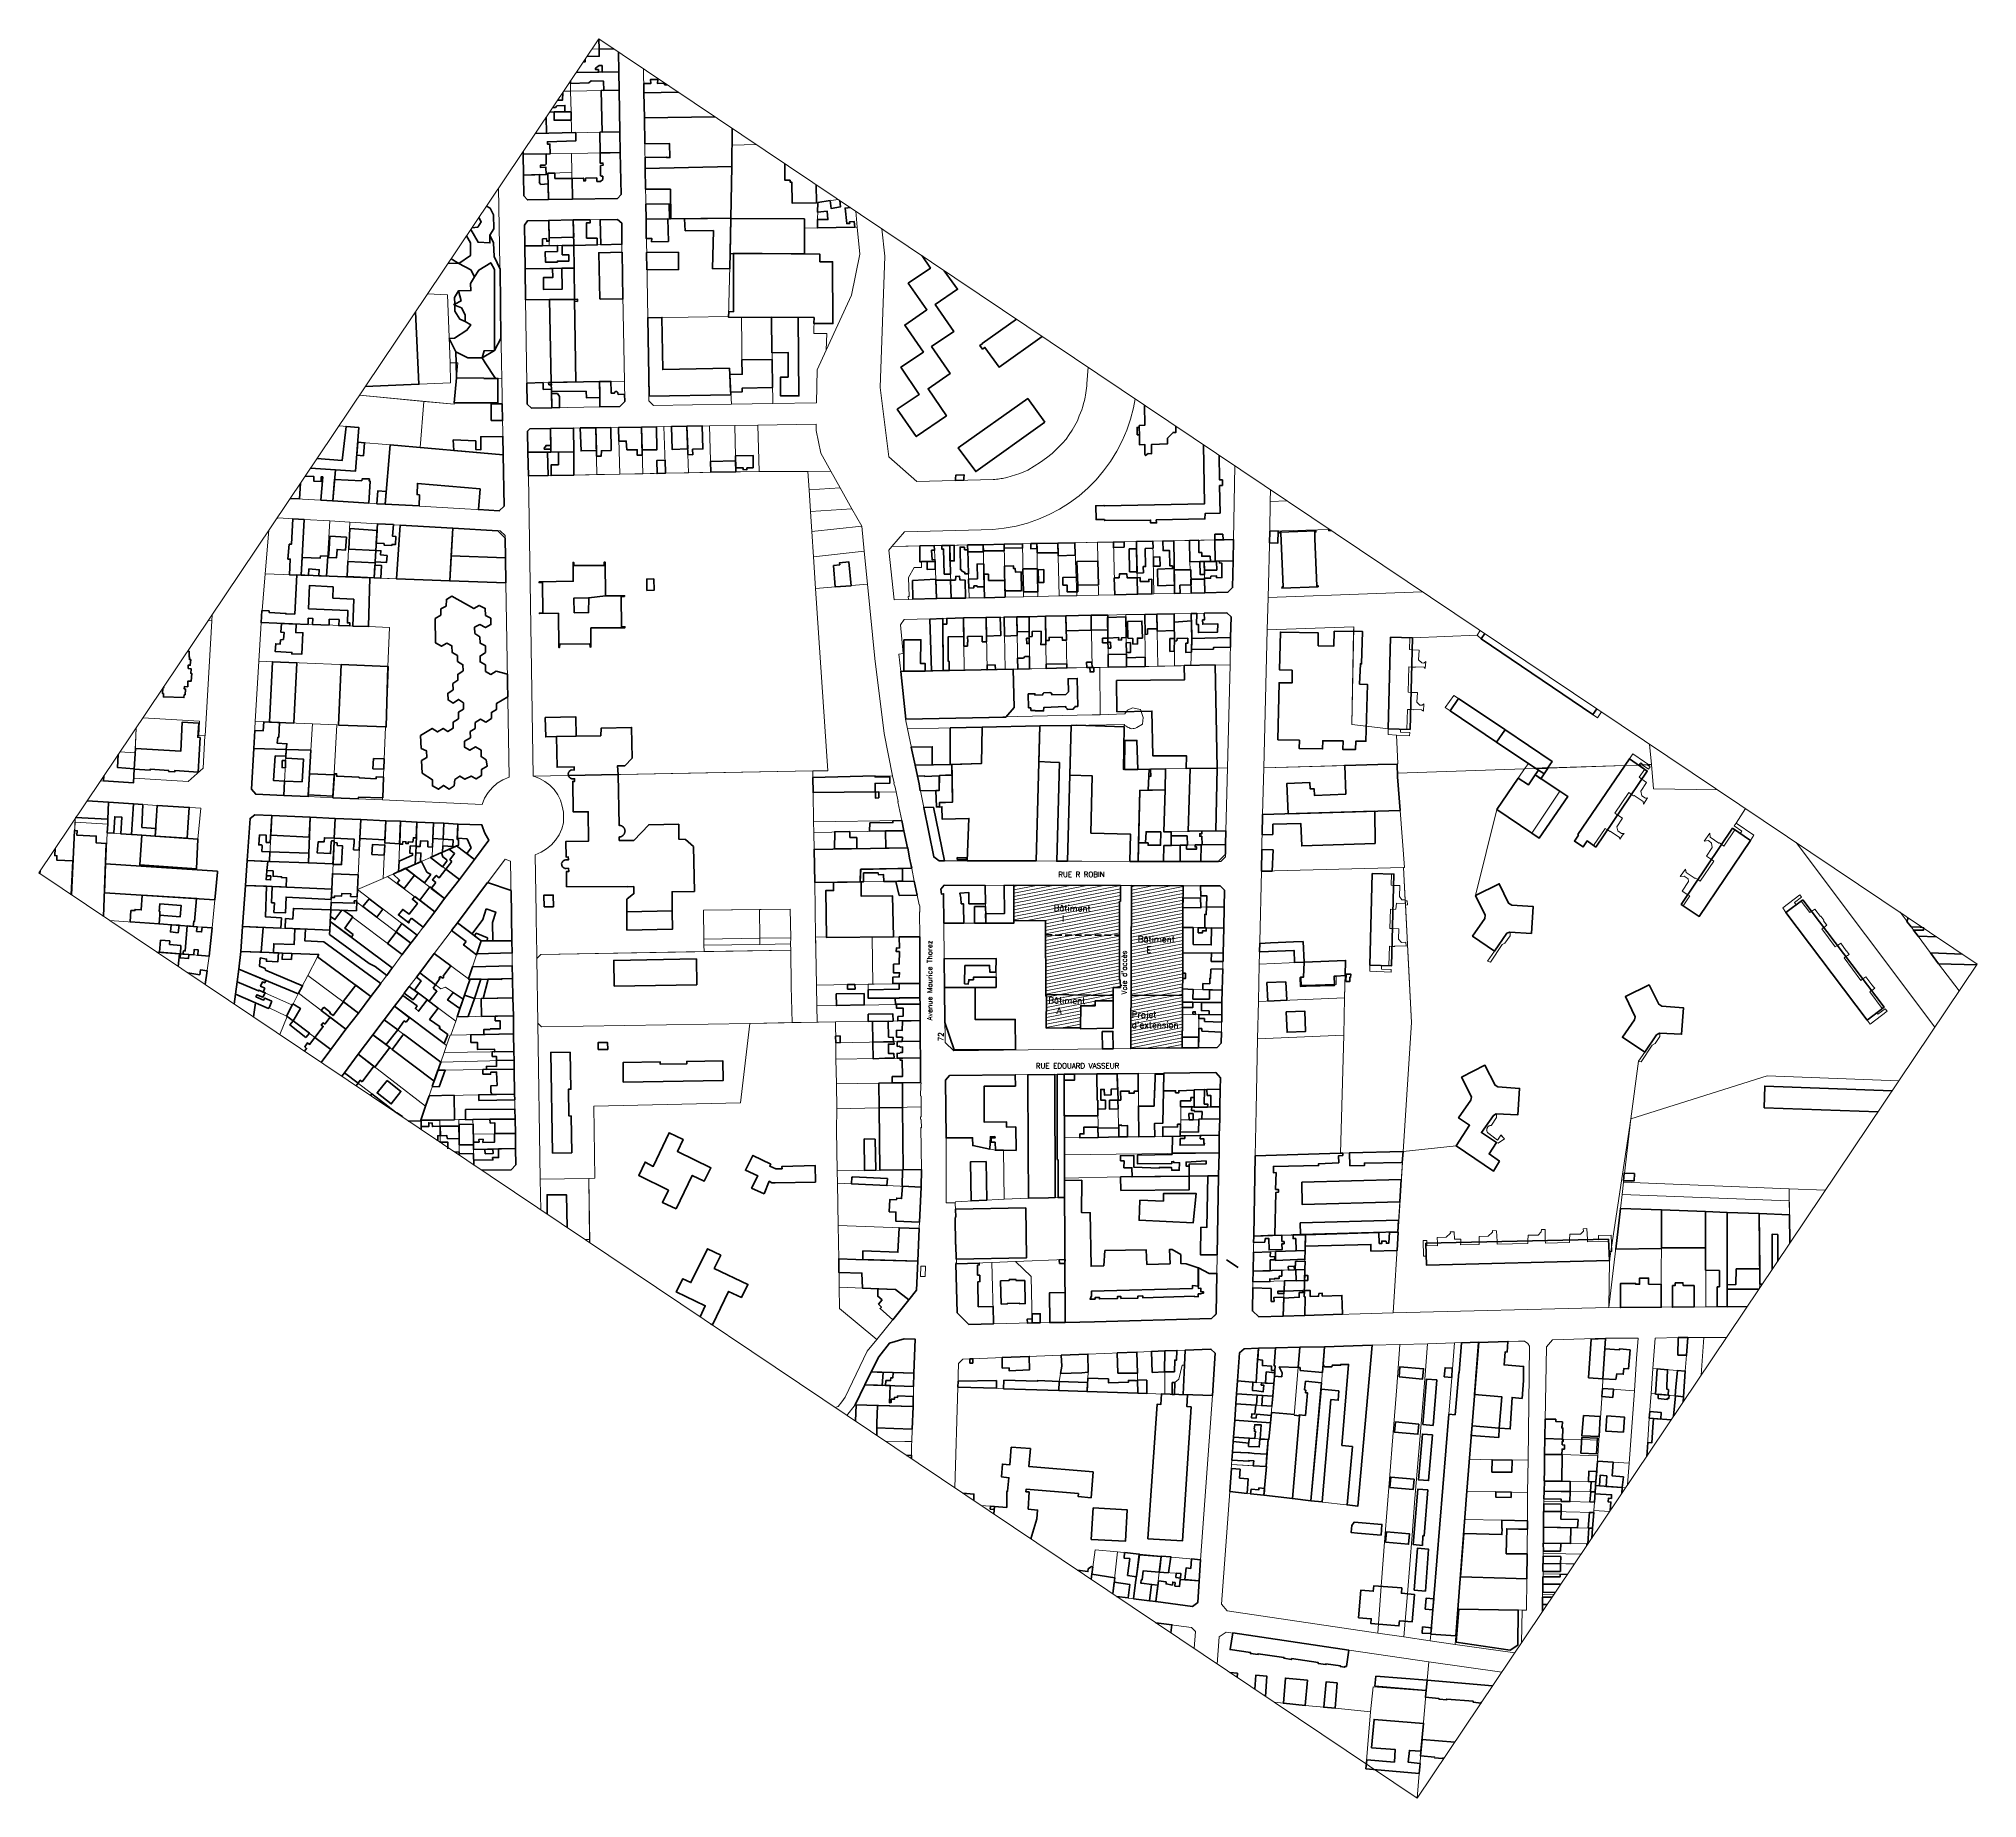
# Model space of a CAD drawing. Extents: x -6460 to -5341, y -3478 to -2628.
# Drawn here: x -6277 to -5341, y -3478 to -2628 of the extents above; entities that cross this region are included whole.
import ezdxf

# ---------------------------------------------------------------- set-up
doc = ezdxf.new("R2010")
doc.units = 0
doc.linetypes.add('CACHE2', pattern=[4.7625, 3.175, -1.5875])
for name, color, linetype, lineweight in [('Ar0-Hatch1', 1, 'CONTINUOUS', 5), ('Ar0-Texte1', 144, 'CONTINUOUS', 15), ('Ar1-Site', 6, 'CONTINUOUS', 18), ('Ar2-Coupe-Gras', 7, 'CONTINUOUS', 35)]:
    doc.layers.add(name, color=color, linetype=linetype, lineweight=lineweight)
doc.styles.get("Standard").update_dxf_attribs({"font": 'romans.shx'})

msp = doc.modelspace()

# ---------------------------------------------------------------- hatches: boundary and pattern name
at = {"layer": 'Ar0-Hatch1'}
h = msp.add_hatch(dxfattribs=at)
h.set_pattern_fill('ANSI31', color=256, scale=0.5, angle=146.12253)
h.set_pattern_definition([(191.122535, (-4026.601, -2250.621), (0.3062413, -1.5576818), [])])
h.paths.add_polyline_path([(-5790.67, -3089.57), (-5790.76, -3105.72), (-5774.26, -3105.46), (-5774.15, -3094.95), (-5767.2, -3095.07), (-5767.17, -3092.55), (-5758.52, -3092.65), (-5758.52, -3089.97)])
h.paths.add_polyline_path([(-5749.88, -3089.92), (-5725.01, -3090.01), (-5725, -3086.85), (-5724.84, -3069.36), (-5724.8, -3047.58), (-5724.63, -3037.02), (-5749.57, -3036.97)])
h.paths.add_polyline_path([(-5750.03, -3115.62), (-5725.16, -3115.32), (-5725.18, -3110.2), (-5725.12, -3110.2), (-5725.04, -3099.01), (-5725.02, -3093.16), (-5725.01, -3090.01), (-5749.88, -3089.92)])
h.paths.add_polyline_path([(-5791.02, -3090.21), (-5790.68, -3090.14), (-5790.67, -3089.57), (-5758.52, -3089.97), (-5758.52, -3086.16), (-5755.03, -3086.1), (-5755.08, -3082.6), (-5755.46, -3082.49), (-5755.37, -3044.5), (-5754.99, -3044.61), (-5754.97, -3036.95), (-5806.47, -3036.82), (-5806.46, -3053.82), (-5791.22, -3053.98)])

# ---------------------------------------------------------------- linework, layer by layer
at = {"layer": 'Ar1-Site', "flags": 128}
for points in [[(-5611.74, -3477.55), (-6277.13, -3030.81), (-6006.77, -2628.14), (-5341.39, -3074.88)], [(-5996.95, -2652.93), (-5996.6, -2673.02), (-6019.98, -2673.57), (-6020.19, -2663.35), (-6020.43, -2653.41)], [(-6043.15, -2693.96), (-6043.32, -2683.92), (-6019.91, -2683.54), (-6019.73, -2692.69), (-6031.44, -2693.1), (-6031.34, -2693.62)], [(-5996.04, -2703.33), (-5997.81, -2705.3), (-6019.53, -2705.61), (-6019.73, -2692.69), (-6019.91, -2683.54), (-5996.42, -2683.06)], [(-6031.1, -2705.81), (-6041.25, -2705.92), (-6042.97, -2704), (-6043.15, -2693.96), (-6031.34, -2693.62)], [(-6019.53, -2705.61), (-6031.1, -2705.81), (-6031.34, -2693.62), (-6031.44, -2693.1), (-6019.73, -2692.69)], [(-5942.63, -2689.86), (-5943.12, -2714.79), (-5983.99, -2715.18), (-5984.4, -2690.69)], [(-6042.46, -2728.11), (-6042.64, -2718.07), (-6041.14, -2716.06), (-6030.92, -2715.85), (-6030.79, -2727.98)], [(-6030.92, -2715.85), (-6019.18, -2715.62), (-6018.84, -2727.88), (-6030.79, -2727.98)], [(-6019.18, -2715.62), (-5997.81, -2715.37), (-5995.74, -2717.22), (-5995.63, -2727.36), (-6018.84, -2727.88)], [(-5943.12, -2714.79), (-5943.39, -2731.76), (-5944.14, -2762.24), (-5983.18, -2762.8), (-5983.99, -2715.18)], [(-5882.08, -2719.08), (-5880.77, -2732.14), (-5884.88, -2751.94), (-5897.02, -2778.53), (-5896.72, -2770.46), (-5903.02, -2770.44), (-5902.83, -2762.75), (-5923.47, -2762.58), (-5944.18, -2762.51), (-5944.14, -2762.24), (-5943.39, -2731.76), (-5907.54, -2731.91), (-5907.53, -2719.58)], [(-6042.36, -2739.16), (-6042.46, -2728.11), (-6030.79, -2727.98), (-6018.84, -2727.88), (-6018.67, -2738.82)], [(-6041.5, -2794.34), (-6042.1, -2754.23), (-6018.48, -2753.99), (-6018.67, -2738.82), (-6018.84, -2727.88), (-5995.63, -2727.36), (-5994.43, -2793.45), (-6006.45, -2793.65), (-6029.76, -2794.1)], [(-6042.1, -2754.23), (-6042.36, -2739.16), (-6018.67, -2738.82), (-6018.48, -2753.99)], [(-5942.76, -2804.53), (-5980.34, -2805.17), (-5982.58, -2802.91), (-5983.18, -2762.8), (-5944.14, -2762.24), (-5944.18, -2762.51), (-5937.88, -2762.53), (-5937.58, -2790.1), (-5943.51, -2790.19)], [(-5922.84, -2804.21), (-5942.76, -2804.53), (-5943.51, -2790.19), (-5937.58, -2790.1), (-5937.88, -2762.53), (-5923.47, -2762.58)], [(-5897.02, -2778.53), (-5901.45, -2788.04), (-5901.75, -2803.94), (-5922.84, -2804.21), (-5923.47, -2762.58), (-5902.83, -2762.75), (-5903.02, -2770.44), (-5896.72, -2770.46)], [(-6091.23, -2803.21), (-6076.65, -2804.58), (-6075.47, -2791.84), (-6062.31, -2791.95), (-6062.27, -2792.12), (-6053.65, -2792.05), (-6052.94, -2829.07), (-6093.07, -2825.44)], [(-6029.52, -2806.29), (-6039.22, -2806.4), (-6041.29, -2804.55), (-6041.5, -2794.34), (-6029.76, -2794.1)], [(-6006.21, -2805.85), (-6029.52, -2806.29), (-6029.76, -2794.1), (-6006.45, -2793.65)], [(-5994.29, -2803.32), (-5996.62, -2805.67), (-6006.21, -2805.85), (-6006.45, -2793.65), (-5994.43, -2793.45)], [(-6041.06, -2827.73), (-6041.16, -2817.58), (-6040.12, -2816.47), (-6030.07, -2816.3), (-6029.9, -2827.69)], [(-6030.07, -2816.3), (-6018.96, -2816.09), (-6018.86, -2827.59), (-6029.9, -2827.69)], [(-6018.96, -2816.09), (-6008.18, -2815.95), (-6007.7, -2838.54), (-6018.82, -2838.74), (-6018.86, -2827.59)], [(-6008.18, -2815.95), (-5997.24, -2815.78), (-5996.59, -2838.33), (-6007.7, -2838.54)], [(-5997.24, -2815.78), (-5986.12, -2815.58), (-5985.47, -2838.12), (-5996.59, -2838.33)], [(-5986.12, -2815.58), (-5975.45, -2815.37), (-5974.63, -2837.88), (-5985.47, -2838.12)], [(-5975.45, -2815.37), (-5964.23, -2815.23), (-5963.51, -2837.68), (-5974.63, -2837.88)], [(-5964.23, -2815.23), (-5953.39, -2814.99), (-5952.67, -2837.43), (-5963.51, -2837.68)], [(-5953.39, -2814.99), (-5941.09, -2814.82), (-5940.65, -2837.23), (-5952.67, -2837.43)], [(-5941.09, -2814.82), (-5929.98, -2814.62), (-5929.36, -2836.99), (-5940.65, -2837.23)], [(-5929.98, -2814.62), (-5901.89, -2814.22), (-5901.93, -2817.2), (-5899.58, -2828.26), (-5894.83, -2836.86), (-5905.94, -2837.07), (-5929.36, -2836.99)], [(-6109.92, -2852.78), (-6135.24, -2851.28), (-6133.97, -2836.18), (-6124.21, -2836.87), (-6123.09, -2822.89), (-6107.44, -2824.22)], [(-6052.5, -2853.73), (-6054.83, -2856.08), (-6109.92, -2852.78), (-6107.44, -2824.22), (-6093.07, -2825.44), (-6052.94, -2829.07)], [(-6040.78, -2839.19), (-6041.06, -2827.73), (-6029.9, -2827.69), (-6018.86, -2827.59), (-6018.82, -2838.74)], [(-6038.49, -2984.07), (-6040.78, -2839.19), (-6018.82, -2838.74), (-5974.63, -2837.88), (-5929.36, -2836.99), (-5905.94, -2837.07), (-5905.28, -2845.94), (-5904.66, -2856.43), (-5904.03, -2866.03), (-5903.17, -2878.19), (-5902.15, -2893.47), (-5896.27, -2981.49), (-5903.54, -2981.57), (-5955.18, -2982.54)], [(-5905.94, -2837.07), (-5894.83, -2836.86), (-5890.28, -2844.88), (-5905.28, -2845.94)], [(-5890.28, -2844.88), (-5884.6, -2855.01), (-5904.66, -2856.43), (-5905.28, -2845.94)], [(-6148.95, -2860.27), (-6136.58, -2860.9), (-6138.19, -2887.5), (-6150.52, -2887.04)], [(-6136.58, -2860.9), (-6126.92, -2861.52), (-6128.32, -2887.81), (-6138.19, -2887.5)], [(-6126.92, -2861.52), (-6113.62, -2862.33), (-6115.16, -2888.37), (-6117.24, -2888.33), (-6128.32, -2887.81)], [(-6113.62, -2862.33), (-6102.72, -2862.89), (-6104.46, -2888.79), (-6115.16, -2888.37)], [(-6102.72, -2862.89), (-6077.3, -2864.46), (-6078, -2877.82), (-6078.7, -2889.84), (-6104.46, -2888.79)], [(-5884.6, -2855.01), (-5879.78, -2863.51), (-5904.03, -2866.03), (-5904.66, -2856.43)], [(-6077.3, -2864.46), (-6054.38, -2865.71), (-6051.96, -2867.93), (-6051.82, -2878.71), (-6078, -2877.82)], [(-5879.78, -2863.51), (-5878.67, -2875.53), (-5903.17, -2878.19), (-5904.03, -2866.03)], [(-5844.83, -2872.84), (-5837.38, -2872.72), (-5836.77, -2898.25), (-5843.77, -2898.37), (-5844.4, -2880.49)], [(-5837.38, -2872.72), (-5828.79, -2872.47), (-5828.08, -2898.07), (-5836.77, -2898.25)], [(-5828.79, -2872.47), (-5821.24, -2872.43), (-5820.63, -2897.96), (-5828.08, -2898.07)], [(-5821.24, -2872.43), (-5811.13, -2872.15), (-5810.69, -2897.71), (-5820.63, -2897.96)], [(-5811.13, -2872.15), (-5802.33, -2872.04), (-5801.72, -2897.57), (-5810.69, -2897.71)], [(-5802.33, -2872.04), (-5795.26, -2871.82), (-5794.83, -2897.38), (-5801.72, -2897.57)], [(-5795.26, -2871.82), (-5785.22, -2871.65), (-5784.54, -2897.07), (-5794.83, -2897.38)], [(-5785.22, -2871.65), (-5776.97, -2871.47), (-5776.09, -2897.03), (-5784.54, -2897.07)], [(-5776.97, -2871.47), (-5766.13, -2871.22), (-5765.52, -2896.75), (-5776.09, -2897.03)], [(-5766.13, -2871.22), (-5758.41, -2871.15), (-5757.73, -2896.57), (-5765.52, -2896.75)], [(-5758.41, -2871.15), (-5747.22, -2870.84), (-5746.72, -2896.29), (-5757.73, -2896.57)], [(-5747.22, -2870.84), (-5739.32, -2870.72), (-5738.82, -2896.18), (-5746.72, -2896.29)], [(-5739.32, -2870.72), (-5729.21, -2870.44), (-5729.28, -2870.55), (-5728.88, -2895.94), (-5738.82, -2896.18)], [(-5729.21, -2870.44), (-5721.59, -2870.3), (-5721.45, -2880.62), (-5721.32, -2884.46), (-5721.05, -2884.5), (-5720.91, -2895.72), (-5728.88, -2895.94), (-5729.28, -2870.55)], [(-5721.59, -2870.3), (-5700.43, -2869.92), (-5700.56, -2880.2), (-5714.56, -2880.43), (-5721.45, -2880.62)], [(-6051.82, -2878.71), (-6051.62, -2890.73), (-6078.7, -2889.84), (-6078, -2877.82)], [(-5878.67, -2875.53), (-5877.06, -2891.5), (-5902.15, -2893.47), (-5903.17, -2878.19)], [(-5864.17, -2898.96), (-5866.79, -2875.09), (-5865.26, -2873.26), (-5844.83, -2872.84), (-5844.4, -2880.49), (-5851.05, -2880.54), (-5851.03, -2883.42), (-5854.53, -2883.47), (-5857.21, -2888.14), (-5856.93, -2897.35), (-5857.45, -2897.46), (-5857.28, -2898.77)], [(-5843.77, -2898.37), (-5857.28, -2898.77), (-5857.45, -2897.46), (-5856.93, -2897.35), (-5857.21, -2888.14), (-5854.53, -2883.47), (-5851.03, -2883.42), (-5851.05, -2880.54), (-5844.4, -2880.49)], [(-5714.19, -2895.57), (-5720.91, -2895.72), (-5721.05, -2884.5), (-5721.32, -2884.46), (-5721.45, -2880.62), (-5714.56, -2880.43)], [(-5700.56, -2880.2), (-5700.81, -2893.12), (-5703.07, -2895.36), (-5714.19, -2895.57), (-5714.56, -2880.43)], [(-6169.85, -2910.01), (-6167.84, -2886.4), (-6150.52, -2887.04), (-6138.19, -2887.5), (-6128.32, -2887.81), (-6117.24, -2888.33), (-6118.01, -2911.88)], [(-6051.62, -2890.73), (-6050.09, -2984.55), (-6053.07, -2985.86), (-6055.81, -2987.48), (-6058.18, -2989.65), (-6060.23, -2992.04), (-6061.93, -2994.8), (-6063.16, -2997.74), (-6111.19, -2995.58), (-6109.75, -2960.29), (-6109.37, -2960.39), (-6108.38, -2931.13), (-6108.55, -2931.17), (-6107.76, -2912.29), (-6118.01, -2911.88), (-6117.24, -2888.33), (-6078.7, -2889.84)], [(-5869.02, -2963.54), (-5865, -2983.98), (-5882.32, -2984.24), (-5903.45, -2984.79), (-5903.48, -2984.62), (-5903.54, -2981.57), (-5896.27, -2981.49), (-5902.15, -2893.47), (-5877.06, -2891.5), (-5873.54, -2927.26)], [(-6170.95, -2928.68), (-6170, -2912.92), (-6169.85, -2910.01), (-6118.01, -2911.88), (-6107.76, -2912.29), (-6108.55, -2931.17)], [(-5861.97, -2925.25), (-5859.79, -2924.91), (-5861.16, -2911.06), (-5859.42, -2908.46), (-5840.79, -2908.04), (-5840.52, -2933.18), (-5861.06, -2933.53)], [(-5840.79, -2908.04), (-5830.67, -2907.76), (-5830.41, -2932.91), (-5840.52, -2933.18)], [(-5830.67, -2907.76), (-5819.83, -2907.52), (-5819.36, -2932.8), (-5830.41, -2932.91)], [(-5819.83, -2907.52), (-5811.14, -2907.34), (-5810.6, -2932.52), (-5819.36, -2932.8)], [(-5811.14, -2907.34), (-5805.04, -2907.22), (-5804.5, -2932.4), (-5810.6, -2932.52)], [(-5805.04, -2907.22), (-5799.12, -2907.14), (-5798.85, -2932.28), (-5804.5, -2932.4)], [(-5799.12, -2907.14), (-5791.15, -2906.92), (-5790.78, -2932.14), (-5798.85, -2932.28)], [(-5791.15, -2906.92), (-5781.28, -2906.78), (-5780.84, -2931.89), (-5790.78, -2932.14)], [(-5781.28, -2906.78), (-5769.19, -2906.47), (-5768.65, -2931.65), (-5780.84, -2931.89)], [(-5769.19, -2906.47), (-5761.12, -2906.33), (-5760.86, -2931.47), (-5768.65, -2931.65)], [(-5761.12, -2906.33), (-5752.43, -2906.15), (-5752.06, -2931.36), (-5760.86, -2931.47)], [(-5752.43, -2906.15), (-5743.18, -2906.04), (-5743.02, -2931.11), (-5752.06, -2931.36)], [(-5743.18, -2906.04), (-5737.36, -2905.88), (-5736.99, -2931.1), (-5743.02, -2931.11)], [(-5737.36, -2905.88), (-5729.01, -2905.77), (-5728.85, -2930.85), (-5736.99, -2931.1)], [(-5729.01, -2905.77), (-5720.77, -2905.59), (-5720.57, -2917.61), (-5720.96, -2930.74), (-5728.85, -2930.85)], [(-5720.77, -2905.59), (-5703.56, -2905.27), (-5701.55, -2907.21), (-5701.83, -2917.26), (-5720.57, -2917.61)], [(-5701.83, -2917.26), (-5702.04, -2930.35), (-5720.96, -2930.74), (-5720.57, -2917.61)], [(-5630.75, -2978.51), (-5685.79, -2980.07), (-5684.12, -2913.5), (-5642.38, -2912.05), (-5643.36, -2959.22), (-5630.94, -2960.64), (-5625.78, -2961.25), (-5625.79, -2963.95), (-5621.74, -2964.41), (-5621.12, -2978.06), (-5621.43, -2978.3)], [(-5643.36, -2959.22), (-5642.49, -2914.23), (-5638.16, -2914.28), (-5638.59, -2929.93), (-5639.15, -2929.86), (-5639.56, -2939.66), (-5635.75, -2939.81), (-5636.37, -2960)], [(-5625.78, -2961.25), (-5624.56, -2917.09), (-5615.31, -2917.44), (-5615.47, -2923.05), (-5614.19, -2923.15), (-5610.83, -2923.3), (-5611.09, -2927.94), (-5609.53, -2929.44), (-5608.53, -2929.51), (-5607.59, -2928.79), (-5607.84, -2932.08), (-5608.33, -2931.45), (-5612.59, -2931.3), (-5612.55, -2931.47), (-5614.35, -2931.47), (-5615.81, -2931.39), (-5616.13, -2943.51), (-5614.74, -2943.69), (-5611.66, -2943.8), (-5611.85, -2948.34), (-5610.47, -2949.87), (-5609.39, -2949.84), (-5608.52, -2949.22), (-5608.64, -2952.75), (-5609.68, -2952.05), (-5613.31, -2951.87), (-5613.35, -2952.15), (-5614.91, -2952), (-5616.36, -2951.93), (-5616.7, -2961.62), (-5619.79, -2961.51), (-5619.79, -2962.86), (-5615.25, -2963.05), (-5615.4, -2964.61), (-5621.74, -2964.41), (-5625.79, -2963.95)], [(-6172.61, -2957.8), (-6170.95, -2928.68), (-6108.55, -2931.17), (-6108.38, -2931.13), (-6109.37, -2960.39), (-6109.75, -2960.29), (-6133.23, -2959.42), (-6144.94, -2958.93)], [(-5764.88, -2931.63), (-5764.71, -2954.46), (-5768.66, -2954.51), (-5811.74, -2955.51), (-5858.68, -2956.64), (-5861.06, -2933.53), (-5812.29, -2932.58), (-5769, -2931.72)], [(-5702.04, -2930.35), (-5702.68, -2955.04), (-5703.32, -2980.18), (-5733.28, -2980.67), (-5741.17, -2980.79), (-5753.47, -2980.95), (-5753.16, -2959.2), (-5752.81, -2959.59), (-5752.29, -2959.93), (-5751.77, -2960.28), (-5751.26, -2960.63), (-5750.67, -2960.87), (-5750.25, -2961.15), (-5749.6, -2961.29), (-5748.9, -2961.16), (-5748.28, -2961.12), (-5747.69, -2960.92), (-5747.03, -2960.61), (-5744.36, -2959.09), (-5744, -2955.87), (-5745.3, -2951.99), (-5749.08, -2951.11), (-5751.54, -2952.32), (-5752.9, -2954.11), (-5764.71, -2954.46), (-5764.88, -2931.63)], [(-5554.42, -2980.43), (-5595.79, -2952.65), (-5598.17, -2951.05), (-5594.03, -2945.11), (-5591.75, -2946.64), (-5546.62, -2977.09), (-5548.88, -2980.24), (-5548.54, -2980.17), (-5552.02, -2985.35), (-5554.71, -2983.54), (-5553.11, -2981.16), (-5554.25, -2980.39)], [(-5857.76, -2961.32), (-5858.68, -2956.64), (-5811.74, -2955.51), (-5768.66, -2954.51), (-5764.71, -2954.46), (-5752.9, -2954.11), (-5751.54, -2952.32), (-5749.08, -2951.11), (-5745.3, -2951.99), (-5744, -2955.87), (-5744.36, -2959.09), (-5747.03, -2960.61), (-5747.69, -2960.92), (-5748.28, -2961.12), (-5748.9, -2961.16), (-5749.6, -2961.29), (-5750.25, -2961.15), (-5750.67, -2960.87), (-5751.26, -2960.63), (-5751.77, -2960.28), (-5752.29, -2959.93), (-5752.81, -2959.59), (-5753.16, -2959.2), (-5778.72, -2959.64), (-5793.89, -2959.83), (-5801.85, -2960.05), (-5821.67, -2960.43), (-5842.8, -2960.99)], [(-6173.31, -2970.71), (-6172.61, -2957.8), (-6144.94, -2958.93), (-6145.78, -2971.6), (-6157.72, -2971.25)], [(-6135.15, -2994.53), (-6147.06, -2993.9), (-6145.78, -2971.6), (-6144.94, -2958.93), (-6133.23, -2959.42)], [(-6109.75, -2960.29), (-6111.19, -2995.58), (-6135.15, -2994.53), (-6133.23, -2959.42)], [(-5793.89, -2959.83), (-5795.73, -3025.08), (-5842.45, -3024.99), (-5845.08, -3023.08), (-5849.95, -2999.2), (-5853.02, -2984.06), (-5854.14, -2978.79), (-5857.76, -2961.32), (-5842.8, -2960.99), (-5821.67, -2960.43), (-5801.85, -2960.05)], [(-5780.59, -3025.16), (-5795.73, -3025.08), (-5793.89, -2959.83), (-5778.72, -2959.64)], [(-5746.38, -3025.27), (-5773.56, -3025.22), (-5780.59, -3025.16), (-5778.72, -2959.64), (-5753.16, -2959.2), (-5753.47, -2980.95), (-5741.17, -2980.79), (-5741.52, -2990.93), (-5745.64, -2991.02)], [(-6174.48, -2990.38), (-6173.31, -2970.71), (-6157.72, -2971.25), (-6158.77, -2993.41), (-6172.38, -2992.85)], [(-6147.06, -2993.9), (-6158.77, -2993.41), (-6157.72, -2971.25), (-6145.78, -2971.6)], [(-5507.68, -2973.31), (-5502.05, -2977.24), (-5500.08, -2978.56), (-5500.7, -2978.59), (-5502.67, -2978.62), (-5503.85, -2977.68), (-5503.92, -2977.79), (-5503.99, -2977.89), (-5504.06, -2977.99), (-5504.72, -2978.75), (-5504.89, -2978.79), (-5511.51, -2979.01), (-5509.28, -2975.69)], [(-5903.54, -2981.57), (-5903.48, -2984.62), (-5903.45, -2984.79), (-5903.37, -2992.07), (-5903.1, -3006.23), (-5903.02, -3011.25), (-5902.83, -3019.5), (-5902.58, -3035.46), (-5902.27, -3048), (-5902.14, -3061.93), (-5902.08, -3064.97), (-5901.95, -3067.92), (-5901.73, -3085.06), (-5901.73, -3085.51), (-5901.49, -3095), (-5901.38, -3102.9), (-5913.39, -3103.1), (-5913.93, -3085.75), (-5914.15, -3068.16), (-5914.21, -3065.11), (-5914.16, -3062.13), (-5914.36, -3048.31), (-5956.27, -3048.9), (-5956.14, -3062.82), (-5956.01, -3065.77), (-5955.95, -3068.82), (-6034.78, -3070.19), (-6036.73, -3072.19), (-6036.75, -3067.06), (-6036.88, -3064.12), (-6037.07, -3050.3), (-6037.5, -3022.04), (-6034.59, -3020.83), (-6032.02, -3019.25), (-6029.62, -3017.25), (-6027.64, -3014.97), (-6025.97, -3012.48), (-6024.65, -3009.61), (-6023.87, -3006.67), (-6023.89, -3001.54), (-6024.47, -2998.6), (-6025.29, -2995.79), (-6026.64, -2993.08), (-6028.39, -2990.55), (-6030.43, -2988.43), (-6032.85, -2986.65), (-6035.48, -2985.19), (-6038.21, -2984.11), (-6038.38, -2984.14), (-6038.49, -2984.07)], [(-5882.32, -2984.24), (-5865, -2983.98), (-5864.15, -2987.41), (-5864.39, -2987.55), (-5864.05, -2988.83), (-5863.87, -2988.8), (-5863.3, -2991.75), (-5903.37, -2992.07), (-5903.45, -2984.79)], [(-5741.17, -2980.79), (-5733.28, -2980.67), (-5733.45, -2990.79), (-5741.52, -2990.93)], [(-5703.32, -2980.18), (-5704.11, -3010.48), (-5730.47, -3010.99), (-5733.96, -3011.04), (-5733.45, -2990.79), (-5733.28, -2980.67)], [(-5685.79, -2980.07), (-5621.43, -2978.3), (-5621.21, -2984.47), (-5619.91, -3000.68), (-5686.38, -3002.68)], [(-5556.4, -3011.59), (-5573.3, -3000.24), (-5562.96, -2985.07), (-5558.02, -2988.24), (-5554.71, -2983.54), (-5552.02, -2985.35), (-5542.82, -2991.37)], [(-5558.02, -2988.24), (-5562.96, -2985.07), (-5559.97, -2980.62), (-5554.42, -2980.43), (-5554.25, -2980.39), (-5553.11, -2981.16), (-5554.71, -2983.54)], [(-5559.97, -2980.62), (-5558.05, -2977.99), (-5554.42, -2980.43)], [(-5534.13, -3012.25), (-5509.28, -2975.69), (-5501.88, -2980.81), (-5504.63, -2984.68), (-5503.29, -2985.58), (-5501.07, -2987.22), (-5503.76, -2991.43), (-5503.24, -2993.58), (-5501.48, -2994.77), (-5500.51, -2994.66), (-5502.46, -2997.57), (-5502.7, -2996.35), (-5507.05, -2993.43), (-5507.29, -2993.57), (-5508.23, -2992.94), (-5509.58, -2992.04), (-5516.26, -3001.99), (-5514.91, -3002.89), (-5512.63, -3004.43), (-5515.31, -3008.64), (-5514.94, -3010.55), (-5513.07, -3011.8), (-5511.89, -3011.84), (-5512.55, -3012.6), (-5513.87, -3014.57), (-5514.05, -3013.7), (-5518.5, -3010.71), (-5518.64, -3010.92), (-5519.89, -3010.08), (-5521.03, -3009.32), (-5526.6, -3017.61), (-5529.74, -3015.35), (-5531.69, -3018.25), (-5535.84, -3015.47), (-5533.89, -3012.57)], [(-5503.85, -2977.68), (-5502.67, -2978.62), (-5502.85, -2978.66), (-5502.95, -2978.59), (-5503.02, -2978.69), (-5503.19, -2978.72), (-5504.37, -2978.69), (-5504.44, -2978.79), (-5504.54, -2978.72), (-5504.72, -2978.75), (-5504.06, -2977.99), (-5503.99, -2977.89), (-5503.92, -2977.79)], [(-5500.08, -2980.81), (-5503.19, -2978.72), (-5500.7, -2978.59), (-5499.25, -2979.57)], [(-5863.3, -2991.75), (-5862.31, -2996.32), (-5862.45, -2996.53), (-5860.57, -3005.61), (-5903.1, -3006.23), (-5903.37, -2992.07)], [(-5734.22, -3025.31), (-5746.38, -3025.27), (-5745.64, -2991.02), (-5741.52, -2990.93), (-5733.45, -2990.79), (-5733.96, -3011.04), (-5730.47, -3010.99), (-5730.42, -3017.64), (-5734.02, -3017.63)], [(-5539.09, -2993.88), (-5552.77, -3014.03), (-5556.4, -3011.59), (-5542.82, -2991.37)], [(-6232.36, -3012.29), (-6244.13, -3011.45), (-6243.87, -3007.26), (-6243.42, -2996.74), (-6231.48, -2997.54)], [(-6231.48, -2997.54), (-6219.91, -2998.23), (-6220.96, -3013.02), (-6232.36, -3012.29)], [(-6219.91, -2998.23), (-6198.96, -2999.51), (-6200.33, -3014.54), (-6220.96, -3013.02)], [(-6176.53, -3024.8), (-6175.12, -3004.55), (-6172.86, -3002.75), (-6164.69, -3003.12), (-6165.73, -3025.29)], [(-6164.69, -3003.12), (-6146.16, -3003.98), (-6146.96, -3026.01), (-6165.73, -3025.29)], [(-5686.38, -3002.68), (-5619.91, -3000.68), (-5617.82, -3028.26), (-5618.27, -3028.26), (-5686.96, -3029.97), (-5686.68, -3017.68)], [(-5453.29, -2999.75), (-5457.81, -3006.79), (-5449.28, -3012.67), (-5450.77, -3015.12), (-5475.59, -3051.86), (-5483.26, -3046.71), (-5480.06, -3041.94), (-5481.16, -3041.35), (-5483.76, -3039.61), (-5480.69, -3035.04), (-5480.86, -3033.73), (-5482.83, -3032.4), (-5484.77, -3032.61), (-5482.23, -3029.05), (-5481.82, -3030.68), (-5477.57, -3033.53), (-5477.43, -3033.32), (-5476.29, -3034.09), (-5475.15, -3034.85), (-5468.61, -3025.11), (-5469.64, -3024.41), (-5472.13, -3022.74), (-5469.28, -3018.49), (-5469.58, -3016.48), (-5471.17, -3015.26), (-5473.18, -3015.57), (-5470.54, -3011.63), (-5470.34, -3013.57), (-5466.09, -3016.42), (-5465.84, -3016.29), (-5464.7, -3017.05), (-5463.73, -3017.85), (-5458.44, -3009.97), (-5455.75, -3011.78), (-5454.98, -3010.64), (-5458.72, -3008.14), (-5457.81, -3006.79), (-5453.29, -2999.75)], [(-6244.77, -3026.52), (-6244.13, -3011.45), (-6232.36, -3012.29), (-6220.96, -3013.02), (-6200.33, -3014.54), (-6201.1, -3029.36)], [(-6146.16, -3003.98), (-6134.07, -3004.58), (-6135.08, -3026.46), (-6146.96, -3026.01)], [(-6134.07, -3004.58), (-6121.64, -3005.1), (-6123.28, -3038.9), (-6123.61, -3044.99), (-6123.79, -3049.08), (-6129.86, -3048.92), (-6136.12, -3048.62), (-6135.74, -3038.65), (-6135.08, -3026.46)], [(-6121.64, -3005.1), (-6109.66, -3005.63), (-6110.93, -3033.5), (-6123.28, -3038.9)], [(-6109.66, -3005.63), (-6102.49, -3005.93), (-6103.47, -3030.24), (-6108.78, -3032.54), (-6110.93, -3033.5)], [(-6102.49, -3005.93), (-6094.6, -3006.26), (-6095.36, -3026.66), (-6100.07, -3028.76), (-6103.47, -3030.24)], [(-6094.6, -3006.26), (-6086.6, -3006.67), (-6087.17, -3022.98), (-6088.07, -3023.43), (-6095.36, -3026.66)], [(-6086.6, -3006.67), (-6081.61, -3006.86), (-6082.21, -3020.75), (-6087.17, -3022.98)], [(-6081.61, -3006.86), (-6074.79, -3007.23), (-6075.12, -3014.67), (-6074.57, -3014.75), (-6074.58, -3017.45), (-6075.41, -3017.79), (-6082.21, -3020.75)], [(-6074.79, -3007.23), (-6063.15, -3007.82), (-6062.81, -3009.1), (-6062.3, -3010.35), (-6061.78, -3011.6), (-6061.2, -3012.75), (-6060.51, -3013.96), (-6059.92, -3015.1), (-6066.84, -3024.29), (-6075.41, -3017.79), (-6074.58, -3017.45), (-6074.57, -3014.75), (-6075.12, -3014.67)], [(-5860.57, -3005.61), (-5859.62, -3010.46), (-5903.02, -3011.25), (-5903.1, -3006.23)], [(-5859.62, -3010.46), (-5857.81, -3018.74), (-5902.83, -3019.5), (-5903.02, -3011.25)], [(-5704.11, -3010.48), (-5704.34, -3017.1), (-5716.08, -3017.34), (-5726.12, -3017.51), (-5730.42, -3017.64), (-5730.47, -3010.99)], [(-5450.77, -3015.12), (-5475.59, -3051.86), (-5483.26, -3046.71), (-5480.06, -3041.94), (-5481.16, -3041.35), (-5483.76, -3039.61), (-5480.69, -3035.04), (-5480.86, -3033.73), (-5482.83, -3032.4), (-5484.77, -3032.61), (-5482.23, -3029.05), (-5481.82, -3030.68), (-5477.57, -3033.53), (-5477.43, -3033.32), (-5476.29, -3034.09), (-5475.15, -3034.85), (-5468.61, -3025.11), (-5469.64, -3024.41), (-5472.13, -3022.74), (-5469.28, -3018.49), (-5469.58, -3016.48), (-5471.17, -3015.26), (-5473.18, -3015.57), (-5470.54, -3011.63), (-5470.34, -3013.57), (-5466.09, -3016.42), (-5465.84, -3016.29), (-5464.7, -3017.05), (-5463.73, -3017.85), (-5458.44, -3009.97), (-5455.75, -3011.78), (-5454.98, -3010.64), (-5458.72, -3008.14), (-5457.81, -3006.79), (-5449.28, -3012.67)], [(-6066.84, -3024.29), (-6074.11, -3034), (-6088.07, -3023.43), (-6087.17, -3022.98), (-6082.21, -3020.75), (-6075.41, -3017.79)], [(-5857.81, -3018.74), (-5857.63, -3018.71), (-5856.75, -3023.67), (-5856.82, -3023.77), (-5856.03, -3027.3), (-5855.86, -3027.27), (-5855.69, -3028.59), (-5855.76, -3028.69), (-5880.35, -3029.03), (-5880.58, -3035.19), (-5902.58, -3035.46), (-5902.83, -3019.5)], [(-5726.22, -3025.27), (-5734.22, -3025.31), (-5734.02, -3017.63), (-5730.42, -3017.64), (-5726.12, -3017.51)], [(-5716.14, -3025.27), (-5726.22, -3025.27), (-5726.12, -3017.51), (-5716.08, -3017.34)], [(-5704.34, -3017.1), (-5704.32, -3023.13), (-5706.58, -3025.37), (-5716.14, -3025.27), (-5716.08, -3017.34)], [(-6190.82, -3030.4), (-6192.15, -3043.8), (-6245.37, -3040.4), (-6244.77, -3026.52), (-6201.1, -3029.36), (-6190.89, -3030.05)], [(-6177.3, -3036.92), (-6176.53, -3024.8), (-6165.73, -3025.29), (-6146.96, -3026.01), (-6135.08, -3026.46), (-6135.74, -3038.65)], [(-6081.21, -3043.23), (-6085.91, -3049.55), (-6108.78, -3032.54), (-6103.47, -3030.24), (-6100.07, -3028.76)], [(-6074.11, -3034), (-6081.21, -3043.23), (-6100.07, -3028.76), (-6095.36, -3026.66), (-6088.07, -3023.43)], [(-6075.05, -3054.88), (-6052.02, -3024.17), (-6049.39, -3025.18), (-6048.69, -3063.56), (-6063.61, -3063.62)], [(-5855.76, -3028.69), (-5854.57, -3034.76), (-5863.44, -3034.97), (-5880.58, -3035.19), (-5880.35, -3029.03)], [(-5686.96, -3029.97), (-5618.27, -3028.26), (-5617.46, -3043.84), (-5619.09, -3043.8), (-5620.29, -3042.24), (-5620.17, -3036.91), (-5623.15, -3036.86), (-5624.26, -3036.72), (-5624.14, -3031.39), (-5633.45, -3031.15), (-5634.57, -3075.37), (-5634.54, -3078.25), (-5624.36, -3078.77), (-5624.25, -3077.49), (-5628.89, -3077.23), (-5628.89, -3075.43), (-5625.35, -3075.54), (-5625.12, -3066.23), (-5623.83, -3066.34), (-5622.48, -3066.34), (-5622.45, -3066.06), (-5617.12, -3066.18), (-5617.14, -3064.21), (-5619.36, -3064.38), (-5620.74, -3062.85), (-5620.66, -3057.79), (-5623.63, -3057.75), (-5624.91, -3057.64), (-5624.57, -3048.39), (-5623.4, -3048.43), (-5621.98, -3048.33), (-5621.72, -3045.49), (-5617.36, -3045.71), (-5616.06, -3072.01), (-5614.47, -3103.01), (-5618.58, -3165.37), (-5648.75, -3166.17), (-5647.18, -3109.17), (-5646.84, -3091.2), (-5646.27, -3073.08), (-5666.36, -3073.88), (-5666.77, -3063.98), (-5687.66, -3064.84), (-5687.76, -3064.78), (-5687.73, -3064.05)], [(-5625.12, -3066.23), (-5625.35, -3075.54), (-5628.89, -3075.43), (-5628.89, -3077.23), (-5624.25, -3077.49), (-5624.36, -3078.77), (-5634.54, -3078.25), (-5634.57, -3075.37), (-5633.45, -3031.15), (-5624.14, -3031.39), (-5624.26, -3036.72), (-5623.15, -3036.86), (-5620.17, -3036.91), (-5620.29, -3042.24), (-5619.09, -3043.8), (-5617.46, -3043.84), (-5617.36, -3045.71), (-5621.72, -3045.49), (-5621.98, -3048.33), (-5623.4, -3048.43), (-5624.57, -3048.39), (-5624.91, -3057.64), (-5623.63, -3057.75), (-5620.66, -3057.79), (-5620.74, -3062.85), (-5619.36, -3064.38), (-5617.14, -3064.21), (-5617.12, -3066.18), (-5622.45, -3066.06), (-5622.48, -3066.34), (-5623.83, -3066.34)], [(-6178.72, -3056.73), (-6177.3, -3036.92), (-6135.74, -3038.65), (-6136.12, -3048.62), (-6136.45, -3054.27), (-6136.61, -3058.53), (-6153.47, -3057.88)], [(-6094.39, -3060.85), (-6097.49, -3064.79), (-6123.61, -3044.99), (-6123.28, -3038.9)], [(-6085.91, -3049.55), (-6094.39, -3060.85), (-6123.28, -3038.9), (-6110.93, -3033.5), (-6108.78, -3032.54)], [(-5853.14, -3041.58), (-5852.22, -3046.26), (-5851.94, -3046.3), (-5851.8, -3046.99), (-5851.74, -3049.59), (-5851.99, -3049.73), (-5851.89, -3061.68), (-5902.14, -3061.93), (-5902.27, -3048), (-5902.58, -3035.46), (-5880.58, -3035.19), (-5863.44, -3034.97), (-5861.83, -3041.76)], [(-5854.57, -3034.76), (-5853.14, -3041.58), (-5861.83, -3041.76), (-5863.44, -3034.97)], [(-5840.23, -3055.06), (-5840.32, -3040.86), (-5841.43, -3041.17), (-5841.73, -3038.71), (-5840.13, -3036.78), (-5820.32, -3036.84), (-5819.97, -3055.13)], [(-5839.62, -3112.63), (-5839.88, -3086.13), (-5815.05, -3086.11), (-5815, -3072.15), (-5840.08, -3072.31), (-5840.23, -3055.06), (-5819.97, -3055.13), (-5806.46, -3055.17), (-5806.47, -3036.82), (-5754.8, -3036.92), (-5733.01, -3036.95), (-5724.63, -3037.02), (-5724.8, -3047.58), (-5724.8, -3057.21), (-5724.84, -3069.36), (-5725, -3086.85), (-5725.02, -3093.16), (-5725.04, -3099.01), (-5725.16, -3115.32), (-5775.52, -3115.95), (-5835.48, -3116.76)], [(-5820.32, -3036.84), (-5806.47, -3036.82), (-5806.46, -3055.17), (-5819.97, -3055.13)], [(-5724.63, -3037.02), (-5716.35, -3037.01), (-5716.14, -3047.23), (-5716.14, -3047.68), (-5724.8, -3047.58)], [(-5716.35, -3037.01), (-5706.79, -3037.11), (-5704.76, -3039.23), (-5704.96, -3047.37), (-5716.14, -3047.23)], [(-5583.58, -3041.77), (-5572.1, -3036.1), (-5567.66, -3045.39), (-5566.1, -3046.44), (-5555.82, -3047.02), (-5556.59, -3060.04), (-5566.87, -3059.46), (-5566.88, -3061.26), (-5569.35, -3064.71), (-5570.74, -3065.44), (-5576.27, -3073.9), (-5577.73, -3073.38), (-5574.42, -3068.68), (-5584.96, -3061.3), (-5579.08, -3052.77), (-5578.93, -3051.21)], [(-6101.63, -3070.28), (-6106.39, -3076.71), (-6136.45, -3054.27), (-6136.12, -3048.62), (-6129.86, -3048.92)], [(-6097.49, -3064.79), (-6101.63, -3070.28), (-6129.86, -3048.92), (-6123.79, -3049.08), (-6123.61, -3044.99)], [(-5956.27, -3048.9), (-5929.25, -3048.54), (-5929.05, -3062.36), (-5956.14, -3062.82)], [(-5929.25, -3048.54), (-5914.36, -3048.31), (-5914.16, -3062.13), (-5929.05, -3062.36)], [(-5704.96, -3047.37), (-5705.13, -3057.48), (-5724.8, -3057.21), (-5724.8, -3047.58), (-5716.14, -3047.68), (-5716.14, -3047.23)], [(-5616.56, -3044.3), (-5616.36, -3046.24), (-5617.33, -3046.34), (-5617.46, -3044.29)], [(-5394.57, -3101.89), (-5433.74, -3050.02), (-5435.29, -3047.63), (-5426.96, -3041.49), (-5426.2, -3042.6), (-5429.57, -3045.15), (-5428.81, -3046.26), (-5426.38, -3044.43), (-5422.24, -3049.92), (-5421.27, -3049.37), (-5419.78, -3048.27), (-5417.09, -3051.88), (-5416.95, -3051.67), (-5415.47, -3053.72), (-5415.61, -3053.92), (-5413.92, -3056.11), (-5415.51, -3057.15), (-5416.38, -3057.77), (-5409.9, -3066.48), (-5408.86, -3065.83), (-5407.26, -3064.79), (-5404.64, -3068.51), (-5404.47, -3068.47), (-5403.23, -3070.21), (-5404.82, -3071.24), (-5405.69, -3071.86), (-5397.62, -3082.7), (-5396.58, -3082.04), (-5395.16, -3081.04), (-5392.33, -3084.89), (-5392.26, -3084.79), (-5391.23, -3085.94), (-5390.85, -3086.49), (-5392.34, -3087.6), (-5392.55, -3087.46), (-5393.28, -3088.32), (-5387.21, -3096.31), (-5389.95, -3098.37), (-5389.36, -3099.07), (-5385.75, -3096.38), (-5384.89, -3097.56), (-5393.02, -3103.84)], [(-6179.59, -3068.78), (-6178.72, -3056.73), (-6153.47, -3057.88), (-6153.88, -3065.43), (-6163.68, -3065.02), (-6163.9, -3069.38)], [(-6106.39, -3076.71), (-6116.83, -3090.46), (-6142.54, -3071.39), (-6141.94, -3070.29), (-6163.9, -3069.38), (-6163.68, -3065.02), (-6153.88, -3065.43), (-6153.47, -3057.88), (-6136.61, -3058.53), (-6136.45, -3054.27)], [(-6086.25, -3069.78), (-6075.05, -3054.88), (-6063.61, -3063.62), (-6069.73, -3081.92)], [(-5705.13, -3057.48), (-5705.44, -3069.6), (-5724.84, -3069.36), (-5724.8, -3057.21)], [(-6180.51, -3077.33), (-6179.98, -3073.17), (-6179.59, -3068.78), (-6163.9, -3069.38), (-6141.94, -3070.29), (-6142.54, -3071.39), (-6147.17, -3080.31), (-6151.77, -3088.96), (-6151.98, -3089.27)], [(-6048.69, -3063.56), (-6048.43, -3081.78), (-6053.63, -3081.9), (-6053.56, -3082.25), (-6068.8, -3082.09), (-6069.01, -3082.4), (-6069.73, -3081.92), (-6063.61, -3063.62)], [(-5913.93, -3085.75), (-5913.39, -3103.1), (-5933.83, -3103.52), (-6034.38, -3105.2), (-6036.28, -3103.33), (-6036.73, -3072.19), (-6034.78, -3070.19), (-5914.15, -3068.16)], [(-5956.14, -3062.82), (-5929.05, -3062.36), (-5929, -3065.41), (-5956.01, -3065.77)], [(-5914.15, -3068.16), (-5955.95, -3068.82), (-5956.01, -3065.77), (-5929, -3065.41), (-5914.21, -3065.11)], [(-5929.05, -3062.36), (-5914.16, -3062.13), (-5914.21, -3065.11), (-5929, -3065.41)], [(-5876.73, -3084.56), (-5901.73, -3085.06), (-5901.95, -3067.92), (-5902.14, -3061.93), (-5875.27, -3061.77), (-5875.09, -3061.74), (-5874.88, -3061.88), (-5874.47, -3084.56), (-5874.75, -3084.53), (-5874.92, -3084.56)], [(-5874.47, -3084.56), (-5874.88, -3061.88), (-5874.26, -3061.84), (-5851.89, -3061.68), (-5851.79, -3084.15), (-5873.85, -3084.53)], [(-5688.04, -3074.82), (-5687.76, -3064.78), (-5687.66, -3064.84), (-5666.77, -3063.98), (-5666.36, -3073.88)], [(-6181.3, -3083.42), (-6180.51, -3077.33), (-6151.98, -3089.27), (-6154.7, -3094.66), (-6170.88, -3087.4), (-6170.99, -3087.79)], [(-6116.83, -3090.46), (-6122.81, -3098.47), (-6147.17, -3080.31), (-6142.54, -3071.39)], [(-6093.24, -3079.07), (-6086.25, -3069.78), (-6069.73, -3081.92), (-6069.01, -3082.4), (-6071.6, -3089.84), (-6072.29, -3091.78), (-6080.8, -3086.07), (-6083.08, -3086.79)], [(-5839.88, -3086.13), (-5840.08, -3072.31), (-5815, -3072.15), (-5815.05, -3086.11)], [(-5705.44, -3069.6), (-5705.81, -3087.4), (-5725, -3086.85), (-5724.84, -3069.36)], [(-5688.34, -3092.97), (-5688.04, -3074.82), (-5666.36, -3073.88), (-5666.55, -3081.12), (-5667.9, -3081.12), (-5667.74, -3085.14), (-5650.91, -3084.71), (-5650.9, -3080.65), (-5646.53, -3080.43), (-5646.84, -3091.2)], [(-5666.36, -3073.88), (-5646.27, -3073.08), (-5646.53, -3080.43), (-5650.9, -3080.65), (-5650.91, -3084.71), (-5667.74, -3085.14), (-5667.9, -3081.12), (-5666.55, -3081.12)], [(-6182.11, -3089.34), (-6181.3, -3083.42), (-6170.99, -3087.79), (-6170.88, -3087.4), (-6154.7, -3094.66), (-6157.52, -3099.99), (-6165.96, -3095.98), (-6166.17, -3096.29)], [(-6122.81, -3098.47), (-6128.83, -3106.31), (-6151.77, -3088.96), (-6147.17, -3080.31)], [(-6105.45, -3095.24), (-6098.25, -3085.63), (-6075.86, -3102.47), (-6078.24, -3109.15), (-6078.59, -3109.21), (-6080.23, -3114.13)], [(-6098.25, -3085.63), (-6093.24, -3079.07), (-6083.08, -3086.79), (-6080.8, -3086.07), (-6072.29, -3091.78), (-6075.13, -3100.26), (-6075.86, -3102.47)], [(-6048.43, -3081.78), (-6048.22, -3091.1), (-6066.65, -3091.66), (-6071.6, -3089.84), (-6069.01, -3082.4), (-6068.8, -3082.09), (-6053.56, -3082.25), (-6053.63, -3081.9)], [(-5851.78, -3091.08), (-5851.72, -3094.13), (-5901.49, -3095), (-5901.73, -3085.51), (-5901.73, -3085.06), (-5876.73, -3084.56), (-5876.75, -3091.31), (-5861.72, -3091.33), (-5861.75, -3091.15)], [(-5851.79, -3084.15), (-5851.78, -3091.08), (-5861.75, -3091.15), (-5861.72, -3091.33), (-5876.75, -3091.31), (-5876.73, -3084.56)], [(-5705.81, -3087.4), (-5705.97, -3093.46), (-5725.02, -3093.16), (-5725, -3086.85)], [(-5496.91, -3113.19), (-5498.37, -3114.02), (-5503.63, -3122.07), (-5504.87, -3121.69), (-5501.85, -3117.4), (-5512.63, -3110.17), (-5506.82, -3101.73), (-5506.57, -3100.24), (-5511.18, -3090.53), (-5499.7, -3084.85), (-5495.16, -3094.22), (-5493.7, -3095.2), (-5483.21, -3095.92), (-5484.12, -3108.7), (-5494.54, -3108.32), (-5494.62, -3109.77)], [(-6128.83, -3106.31), (-6136.1, -3116.02), (-6157.21, -3100.19), (-6157.52, -3099.99), (-6154.7, -3094.66), (-6151.98, -3089.27), (-6151.77, -3088.96)], [(-6110.39, -3101.7), (-6105.45, -3095.24), (-6080.23, -3114.13), (-6081.45, -3117.52), (-6083.06, -3122.15)], [(-6048.22, -3091.1), (-6048.04, -3099.79), (-6075.13, -3100.26), (-6072.29, -3091.78), (-6071.6, -3089.84), (-6066.65, -3091.66)], [(-5851.72, -3094.13), (-5851.67, -3102.13), (-5892.58, -3102.79), (-5901.38, -3102.9), (-5901.49, -3095)], [(-5705.97, -3093.46), (-5706.06, -3099.42), (-5717.07, -3099.24), (-5725.04, -3099.01), (-5725.02, -3093.16)], [(-5688.78, -3110.87), (-5688.34, -3092.97), (-5646.84, -3091.2), (-5647.18, -3109.17)], [(-6115.89, -3108.99), (-6110.39, -3101.7), (-6083.06, -3122.15), (-6084.46, -3126.03), (-6086.21, -3131.32)], [(-6048.04, -3099.79), (-6047.93, -3108.59), (-6078.24, -3109.15), (-6075.86, -3102.47), (-6075.13, -3100.26)], [(-5938.35, -3141.85), (-6009.22, -3143.45), (-6008.68, -3178.26), (-6011.55, -3178.29), (-6035.04, -3178.76), (-6036.28, -3103.33), (-6034.38, -3105.2), (-5933.83, -3103.52)], [(-5851.67, -3102.13), (-5851.6, -3112.1), (-5892.4, -3112.84), (-5892.58, -3102.79)], [(-5717.27, -3115.21), (-5725.16, -3115.32), (-5725.04, -3099.01), (-5717.07, -3099.24)], [(-5706.06, -3099.42), (-5706.28, -3112.96), (-5708.29, -3115.07), (-5717.27, -3115.21), (-5717.07, -3099.24)], [(-6122.95, -3118.39), (-6115.89, -3108.99), (-6086.21, -3131.32), (-6088.69, -3138.38), (-6090.47, -3143.5)], [(-6047.93, -3108.59), (-6047.79, -3117.11), (-6081.45, -3117.52), (-6080.23, -3114.13), (-6078.59, -3109.21), (-6078.24, -3109.15)], [(-5851.6, -3112.1), (-5851.56, -3120.1), (-5892.29, -3120.73), (-5892.4, -3112.84)], [(-5689.9, -3167.42), (-5689.48, -3145.29), (-5688.78, -3110.87), (-5647.18, -3109.17), (-5648.75, -3166.17)], [(-6047.7, -3121.23), (-6047.57, -3125.52), (-6084.46, -3126.03), (-6083.06, -3122.15)], [(-6047.79, -3117.11), (-6047.7, -3121.23), (-6083.06, -3122.15), (-6081.45, -3117.52)], [(-5851.56, -3120.1), (-5851.46, -3132.05), (-5892.02, -3132.65), (-5892.29, -3120.73)], [(-5573.37, -3160.98), (-5577.06, -3166.48), (-5571.95, -3170.06), (-5574.97, -3174.8), (-5592.94, -3162.58), (-5586.44, -3152.66), (-5591.72, -3149.11), (-5585.77, -3140.47), (-5585.45, -3138.88), (-5590.27, -3129.48), (-5579, -3123.66), (-5574.04, -3133.31), (-5572.73, -3134.04), (-5562.31, -3134.87), (-5563.21, -3147.65), (-5573.39, -3147.13), (-5573.5, -3148.86), (-5575.91, -3152.66), (-5576.08, -3152.7), (-5576.25, -3152.73), (-5576.43, -3152.76), (-5576.6, -3152.8), (-5576.67, -3152.9), (-5576.77, -3152.83), (-5576.84, -3152.94), (-5577.02, -3152.97), (-5577.09, -3153.07), (-5577.26, -3153.11), (-5577.33, -3153.21), (-5577.4, -3153.32), (-5577.47, -3153.42), (-5577.64, -3153.45), (-5577.71, -3153.56), (-5577.78, -3153.66), (-5577.85, -3153.76), (-5577.92, -3153.87), (-5577.99, -3153.97), (-5577.95, -3154.14), (-5578.02, -3154.25), (-5578.09, -3154.35), (-5578.16, -3154.46), (-5578.06, -3154.53), (-5578.13, -3154.63), (-5578.1, -3154.8), (-5578.16, -3154.91), (-5578.13, -3155.08), (-5578.2, -3155.18), (-5578.1, -3155.25), (-5578.17, -3155.36), (-5578.06, -3155.43), (-5578.03, -3155.6), (-5577.99, -3155.77), (-5577.89, -3155.84), (-5577.96, -3155.95), (-5577.86, -3156.02), (-5577.75, -3156.08), (-5577.82, -3156.19), (-5577.72, -3156.26), (-5577.62, -3156.33), (-5577.58, -3156.5), (-5577.06, -3156.85), (-5572.95, -3159.91), (-5572.81, -3159.7), (-5571.28, -3157.42), (-5571.31, -3157.25), (-5569.66, -3159.26), (-5572.58, -3161.37)], [(-6047.57, -3125.52), (-6047.44, -3137.65), (-6088.69, -3138.38), (-6086.21, -3131.32), (-6084.46, -3126.03)], [(-5851.46, -3132.05), (-5851.25, -3132.19), (-5851.29, -3133.37), (-5851.36, -3133.47), (-5851.45, -3138.53), (-5851.17, -3138.57), (-5851.22, -3143.8), (-5891.81, -3144.67), (-5892.02, -3132.65)], [(-5839.18, -3158.8), (-5839.37, -3130.85), (-5837.46, -3128.67), (-5782.14, -3128.06), (-5782.04, -3158.81), (-5781.96, -3166.98), (-5781.93, -3178.14), (-5781.96, -3187.59), (-5799.38, -3187.78), (-5811.05, -3188.36), (-5811.39, -3164.67), (-5815.34, -3164.73), (-5826.31, -3162.48), (-5826.33, -3158.7)], [(-5782.14, -3128.06), (-5766.35, -3127.83), (-5766.29, -3140.51), (-5765.91, -3140.61), (-5765.79, -3158.59), (-5782.04, -3158.81)], [(-5766.35, -3127.83), (-5756.55, -3127.79), (-5755.68, -3158.31), (-5765.79, -3158.59), (-5765.91, -3140.61), (-5766.29, -3140.51)], [(-5756.55, -3127.79), (-5746.4, -3127.69), (-5746.15, -3158.24), (-5755.68, -3158.31)], [(-5708.96, -3127.26), (-5706.68, -3129.69), (-5706.84, -3135.3), (-5706.97, -3143.78), (-5719.44, -3143.98), (-5719.4, -3143.71), (-5725.77, -3143.79), (-5725.9, -3150.02), (-5726.17, -3157.82), (-5726.13, -3157.99), (-5734.48, -3158.1), (-5746.15, -3158.24), (-5746.4, -3127.69), (-5734.1, -3127.52)], [(-6047.44, -3137.65), (-6047.24, -3149.67), (-6067.53, -3149.88), (-6074.36, -3149.96), (-6083.5, -3150.14), (-6092.75, -3150.24), (-6090.47, -3143.5), (-6088.69, -3138.38)], [(-5851.22, -3143.8), (-5851.1, -3148.54), (-5851.44, -3148.61), (-5851.48, -3149.79), (-5851.21, -3149.82), (-5851.05, -3153.84), (-5851.32, -3153.8), (-5851.04, -3174), (-5891.67, -3174.7), (-5892.02, -3155.06), (-5891.81, -3144.67)], [(-5706.97, -3143.78), (-5706.99, -3149.64), (-5717.14, -3149.74), (-5717.07, -3150.09), (-5725.9, -3150.02), (-5725.77, -3143.79), (-5719.4, -3143.71), (-5719.44, -3143.98)], [(-6047.24, -3149.67), (-6047.05, -3156.56), (-6067.31, -3156.94), (-6067.53, -3149.88)], [(-5706.99, -3149.64), (-5707.26, -3157.43), (-5726.17, -3157.82), (-5725.9, -3150.02), (-5717.07, -3150.09), (-5717.14, -3149.74)], [(-6047.05, -3156.56), (-6047.04, -3163.94), (-6067.2, -3164.39), (-6067.31, -3156.94)], [(-5834.75, -3190.05), (-5839.04, -3190.18), (-5839.18, -3158.8), (-5826.33, -3158.7), (-5826.31, -3162.48), (-5815.34, -3164.73), (-5811.39, -3164.67), (-5811.05, -3188.36), (-5834.57, -3189.57)], [(-5707.26, -3157.43), (-5707.39, -3165.91), (-5781.96, -3166.98), (-5782.04, -3158.81), (-5765.79, -3158.59), (-5755.68, -3158.31), (-5746.15, -3158.24), (-5734.48, -3158.1), (-5726.13, -3157.99), (-5726.17, -3157.82)], [(-5707.39, -3165.91), (-5707.63, -3177.03), (-5754.49, -3177.6), (-5781.93, -3178.14), (-5781.96, -3166.98)], [(-5618.58, -3165.37), (-5621.13, -3204.12), (-5665.68, -3205.5), (-5690.65, -3206.18), (-5689.9, -3167.42), (-5648.75, -3166.17)], [(-5851.04, -3174), (-5851.17, -3182.48), (-5891.59, -3180.62), (-5891.67, -3174.7)], [(-5851.17, -3182.48), (-5852.17, -3202.57), (-5891.27, -3200.98), (-5891.59, -3180.62)], [(-5707.63, -3177.03), (-5708.79, -3243.94), (-5711.01, -3245.91), (-5767.05, -3247.39), (-5781.63, -3247.82), (-5781.74, -3217.52), (-5781.96, -3187.59), (-5781.93, -3178.14), (-5754.49, -3177.6)], [(-5512.2, -3180.09), (-5432.1, -3183.33), (-5432.12, -3189.19), (-5512.81, -3186.15)], [(-5834.43, -3219.6), (-5834.43, -3219.15), (-5834.18, -3219.01), (-5834.36, -3210.31), (-5834.57, -3210.18), (-5834.77, -3197.26), (-5834.46, -3197.01), (-5834.75, -3190.05), (-5834.57, -3189.57), (-5811.05, -3188.36), (-5799.38, -3187.78), (-5781.96, -3187.59), (-5781.74, -3217.52), (-5805.57, -3218.51), (-5817.01, -3218.96)], [(-5512.81, -3186.15), (-5432.12, -3189.19), (-5432.07, -3195.84), (-5513.66, -3192.8)], [(-5493.82, -3193.49), (-5493.94, -3240.49), (-5519.19, -3240.68), (-5513.66, -3192.8)], [(-5472.46, -3240.31), (-5493.94, -3240.49), (-5493.82, -3193.49), (-5472.59, -3194.35)], [(-5462.04, -3240.24), (-5472.46, -3240.31), (-5472.59, -3194.35), (-5462.17, -3194.73)], [(-5852.17, -3202.57), (-5852.78, -3218.25), (-5890.98, -3217.13), (-5891.27, -3200.98)], [(-5690.65, -3206.18), (-5690.74, -3213.49), (-5690.82, -3214.04), (-5682.5, -3213.75), (-5670.17, -3213.31), (-5665.88, -3213.19), (-5665.84, -3211.11), (-5665.68, -3205.5), (-5668.03, -3205.42), (-5677.14, -3205.77), (-5680.47, -3205.8)], [(-5621.13, -3204.12), (-5620.93, -3204.26), (-5623.34, -3243.25), (-5666.01, -3244.53), (-5665.81, -3235.49), (-5666.26, -3235.49), (-5666.1, -3227.63), (-5665.98, -3222.29), (-5665.88, -3213.19), (-5665.68, -3205.5)], [(-5549.87, -3209.55), (-5538.13, -3209.31), (-5538.13, -3207.96), (-5538.12, -3205.26), (-5532.82, -3205.2), (-5531.46, -3203.86), (-5531.53, -3202.61), (-5529.83, -3202.55), (-5529.5, -3207.88), (-5529.47, -3208.96), (-5519.25, -3208.75), (-5519.36, -3207.78), (-5524.1, -3207.9), (-5524.13, -3207.73), (-5524.17, -3207.55), (-5524.23, -3205.86), (-5518.14, -3205.74), (-5517.85, -3213.6), (-5519.2, -3213.6), (-5518.97, -3217.96), (-5607.26, -3220.2), (-5607.39, -3215.91), (-5608.67, -3215.8), (-5608.89, -3208.28), (-5607.09, -3208.29), (-5607.09, -3209.64), (-5607.06, -3210.71), (-5602, -3210.8), (-5602, -3209.45), (-5602.06, -3206.85), (-5597.76, -3206.72), (-5595.71, -3204.79), (-5595.75, -3204.17), (-5593.88, -3204.07), (-5593.71, -3207.64), (-5590.74, -3207.68), (-5590.71, -3209.21), (-5590.75, -3210.38), (-5581.77, -3210.24), (-5581.74, -3209.06), (-5581.83, -3206.29), (-5577.43, -3206.24), (-5575.38, -3204.3), (-5575.45, -3203.51), (-5573.37, -3203.55), (-5573.15, -3208.81), (-5573.18, -3209.99), (-5558.29, -3209.76), (-5558.29, -3208.41), (-5558.17, -3205.78), (-5553.33, -3205.73), (-5551.93, -3204.1), (-5551.79, -3203), (-5549.99, -3203), (-5549.94, -3208.3)], [(-5852.78, -3218.25), (-5853.35, -3232.31), (-5857.1, -3237.01), (-5863.6, -3231.9), (-5890.71, -3230.84), (-5890.98, -3217.13)], [(-5833.74, -3243.22), (-5834.43, -3219.6), (-5817.01, -3218.96), (-5816.24, -3248.51), (-5828.15, -3248.78)], [(-5797.6, -3248.08), (-5816.24, -3248.51), (-5817.01, -3218.96), (-5805.57, -3218.51), (-5798.05, -3225.67)], [(-5781.63, -3247.82), (-5797.6, -3248.08), (-5798.05, -3225.67), (-5805.57, -3218.51), (-5781.74, -3217.52)], [(-5690.92, -3223.15), (-5682.78, -3222.9), (-5677.16, -3222.6), (-5670.27, -3222.42), (-5665.98, -3222.29), (-5665.88, -3213.19), (-5670.17, -3213.31), (-5690.82, -3214.04), (-5690.95, -3222.52)], [(-5851.49, -3225.74), (-5851.4, -3220.68), (-5849.15, -3220.69), (-5849.24, -3225.75)], [(-5676.4, -3244.77), (-5688.11, -3245.18), (-5691.29, -3242.3), (-5691.07, -3228.31), (-5675.86, -3227.84)], [(-5691.07, -3228.31), (-5690.92, -3223.15), (-5665.98, -3222.29), (-5666.1, -3227.63), (-5675.86, -3227.84)], [(-5666.01, -3244.53), (-5676.4, -3244.77), (-5675.86, -3227.84), (-5666.1, -3227.63), (-5666.26, -3235.49), (-5665.81, -3235.49)], [(-5857.1, -3237.01), (-5872.61, -3256.08), (-5890.57, -3241.16), (-5890.71, -3230.84), (-5863.6, -3231.9)], [(-5854.12, -3255.86), (-5854.65, -3272.35), (-5875.29, -3271.73), (-5871.67, -3264.53), (-5866.49, -3257.94), (-5859.45, -3255.74)], [(-5550.04, -3303.89), (-5549.38, -3259.67), (-5546.36, -3256.28), (-5520.69, -3255.46), (-5522.14, -3275.1), (-5522.22, -3279.7), (-5523.45, -3296.32), (-5524.07, -3304.63), (-5532.49, -3304.4), (-5541.63, -3304.13)], [(-5505.03, -3255.45), (-5505.79, -3265.31), (-5506.78, -3280.9), (-5522.22, -3279.7), (-5522.14, -3275.1), (-5520.69, -3255.46)], [(-5498.02, -3270.09), (-5496.86, -3255.37), (-5485.74, -3255.16), (-5481.07, -3255.14), (-5481.72, -3263.73), (-5482.3, -3271.31), (-5495.84, -3270.2)], [(-5833.45, -3279.07), (-5833.17, -3267.67), (-5831.05, -3265.64), (-5783.56, -3263.68), (-5783.33, -3268.94), (-5784.57, -3276.39), (-5784.72, -3280.65)], [(-5783.56, -3263.68), (-5770.7, -3263.13), (-5770.6, -3271.93), (-5771.11, -3281.21), (-5784.72, -3280.65), (-5784.57, -3276.39), (-5783.33, -3268.94)], [(-5770.7, -3263.13), (-5747.05, -3262.17), (-5746.56, -3282.05), (-5771.11, -3281.21), (-5770.6, -3271.93)], [(-5747.05, -3262.17), (-5733.57, -3261.59), (-5733.61, -3282.48), (-5746.56, -3282.05)], [(-5733.57, -3261.59), (-5723.67, -3261.17), (-5724.1, -3268.55), (-5725.11, -3268.48), (-5726.76, -3275.19), (-5728.67, -3276.92), (-5728.9, -3282.63), (-5733.61, -3282.48)], [(-5723.67, -3261.17), (-5711.33, -3260.73), (-5709.23, -3262.74), (-5710.61, -3283.17), (-5728.9, -3282.63), (-5728.67, -3276.92), (-5726.76, -3275.19), (-5725.11, -3268.48), (-5724.1, -3268.55)], [(-5630.74, -3397.87), (-5703.4, -3387.14), (-5706.13, -3383.8), (-5704.09, -3355.69), (-5702.24, -3329.4), (-5685.76, -3331.29), (-5671.95, -3332.9), (-5663.02, -3333.93), (-5640.37, -3336.5), (-5633.5, -3258.84), (-5620.07, -3258.53), (-5621.55, -3278.89), (-5623.25, -3300.92), (-5625.02, -3323.49), (-5627.37, -3351.85), (-5629.07, -3375.22)], [(-5698.43, -3276.01), (-5697.49, -3262.51), (-5695.33, -3260.64), (-5688.37, -3260.35), (-5689.46, -3276.77)], [(-5688.37, -3260.35), (-5680.13, -3260.17), (-5680.78, -3268.76), (-5680.22, -3268.83), (-5680.69, -3273.78), (-5680.98, -3277.35), (-5689.46, -3276.77)], [(-5680.13, -3260.17), (-5668.31, -3259.83), (-5669.18, -3269.63), (-5671.05, -3292.59), (-5668.56, -3292.91), (-5671.95, -3332.9), (-5685.76, -3331.29), (-5684.44, -3317.44), (-5684.71, -3317.41), (-5684.28, -3311.38), (-5683.6, -3304.32), (-5683.32, -3304.36), (-5682.56, -3296.29), (-5681.88, -3288.32), (-5681.41, -3283.37), (-5680.98, -3277.35), (-5680.69, -3273.78), (-5680.22, -3268.83), (-5680.78, -3268.76)], [(-5668.31, -3259.83), (-5656.4, -3259.56), (-5657.23, -3268.63), (-5658.13, -3280.06), (-5663.02, -3333.93), (-5671.95, -3332.9), (-5668.56, -3292.91), (-5671.05, -3292.59), (-5669.18, -3269.63)], [(-5656.4, -3259.56), (-5633.5, -3258.84), (-5640.37, -3336.5), (-5663.02, -3333.93), (-5658.13, -3280.06), (-5657.23, -3268.63)], [(-5618.14, -3399.71), (-5630.74, -3397.87), (-5629.07, -3375.22), (-5627.37, -3351.85), (-5625.02, -3323.49), (-5623.25, -3300.92), (-5621.55, -3278.89), (-5620.07, -3258.53), (-5606.73, -3258.16), (-5607.92, -3273.15), (-5610.34, -3302.52), (-5612.83, -3332.88), (-5614.2, -3350.61), (-5616.48, -3378.87)], [(-5605.43, -3401.62), (-5618.14, -3399.71), (-5616.48, -3378.87), (-5614.2, -3350.61), (-5612.83, -3332.88), (-5610.34, -3302.52), (-5607.92, -3273.15), (-5606.73, -3258.16), (-5593.67, -3257.75), (-5595.08, -3274.41), (-5596.45, -3292.14), (-5605.18, -3398.33)], [(-5593.32, -3403.29), (-5605.43, -3401.62), (-5605.18, -3398.33), (-5596.45, -3292.14), (-5595.08, -3274.41), (-5593.67, -3257.75), (-5582.03, -3257.45), (-5583.51, -3273.75), (-5584.02, -3282.58), (-5585.61, -3302.42), (-5586.44, -3312.85), (-5587.7, -3328.84), (-5587.71, -3329.29), (-5588.79, -3343.01), (-5589.26, -3349.76), (-5590.82, -3370.67), (-5592.08, -3386.22), (-5593.13, -3399.2)], [(-5585.61, -3302.42), (-5584.02, -3282.58), (-5583.51, -3273.75), (-5582.03, -3257.45), (-5567.9, -3257.01), (-5562.81, -3256.82), (-5559.9, -3256.96), (-5558.34, -3258.01), (-5557.45, -3259.36), (-5558.18, -3314.22), (-5565.91, -3314.3), (-5575.57, -3314.13), (-5586.51, -3313.85), (-5586.44, -3312.85)], [(-5854.65, -3272.35), (-5854.92, -3278.79), (-5878.29, -3277.98), (-5875.29, -3271.73)], [(-5498.78, -3282.2), (-5498.02, -3270.09), (-5495.84, -3270.2), (-5482.3, -3271.31), (-5483.1, -3283.71)], [(-5854.92, -3278.79), (-5855.09, -3288.45), (-5883.07, -3287.56), (-5878.29, -3277.98)], [(-5699.3, -3287.16), (-5698.9, -3282.31), (-5681.41, -3283.37), (-5681.88, -3288.32)], [(-5698.9, -3282.31), (-5698.43, -3276.01), (-5689.46, -3276.77), (-5680.98, -3277.35), (-5681.41, -3283.37)], [(-5506.78, -3280.9), (-5509.35, -3315.87), (-5517.11, -3315.32), (-5524.76, -3314.85), (-5524.58, -3312.11), (-5524.07, -3304.63), (-5523.45, -3296.32), (-5522.22, -3279.7)], [(-5699.81, -3295.09), (-5699.3, -3287.16), (-5681.88, -3288.32), (-5682.56, -3296.29)], [(-5700.36, -3303.3), (-5699.81, -3295.09), (-5682.56, -3296.29), (-5683.32, -3304.36), (-5683.6, -3304.32)], [(-5690.91, -3317.01), (-5701.37, -3316.45), (-5701.15, -3314.34), (-5700.93, -3310.43), (-5692.66, -3310.87), (-5690.37, -3311.05), (-5684.28, -3311.38), (-5684.71, -3317.41)], [(-5700.36, -3303.3), (-5683.6, -3304.32), (-5684.28, -3311.38), (-5690.37, -3311.05), (-5692.66, -3310.87), (-5700.93, -3310.43)], [(-5525.52, -3324.72), (-5550.42, -3324.39), (-5550.34, -3319.34), (-5550.24, -3311.58), (-5541.86, -3311.64), (-5524.65, -3312.22), (-5524.76, -3314.85), (-5525.16, -3319.7)], [(-5541.63, -3304.13), (-5532.49, -3304.4), (-5524.07, -3304.63), (-5524.58, -3312.11), (-5524.65, -3312.22), (-5541.86, -3311.64), (-5550.24, -3311.58), (-5550.04, -3303.89)], [(-5702.24, -3329.4), (-5701.37, -3316.45), (-5684.71, -3317.41), (-5684.44, -3317.44), (-5685.76, -3331.29)], [(-5558.41, -3330.01), (-5587.71, -3329.29), (-5587.7, -3328.84), (-5586.51, -3313.85), (-5575.57, -3314.13), (-5565.91, -3314.3), (-5558.18, -3314.22)], [(-5558.41, -3330.01), (-5558.52, -3343.62), (-5570.82, -3343.34), (-5588.79, -3343.01), (-5587.71, -3329.29)], [(-5550.59, -3334.06), (-5550.44, -3329.35), (-5538.01, -3329.42), (-5525.82, -3329.63), (-5526.18, -3334.66), (-5539.82, -3334.37)], [(-5550.44, -3329.35), (-5550.42, -3324.39), (-5525.52, -3324.72), (-5525.6, -3326.62), (-5525.82, -3329.63), (-5538.01, -3329.42)], [(-5550.7, -3346.77), (-5550.61, -3339.01), (-5542.3, -3339.17), (-5539.84, -3339.32), (-5526.54, -3339.68), (-5527.05, -3347.16), (-5537.61, -3346.98)], [(-5550.61, -3339.01), (-5550.59, -3334.06), (-5539.82, -3334.37), (-5526.18, -3334.66), (-5526.4, -3338.57), (-5526.54, -3339.68), (-5539.84, -3339.32), (-5542.3, -3339.17)], [(-5558.52, -3343.62), (-5558.79, -3371.57), (-5590.82, -3370.67), (-5589.26, -3349.76), (-5588.79, -3343.01), (-5570.82, -3343.34)], [(-5737.95, -3382.59), (-5748.65, -3381.27), (-5745.88, -3359.67), (-5735.25, -3360.64), (-5736.24, -3368.39)], [(-5720.19, -3385.04), (-5737.95, -3382.59), (-5736.24, -3368.39), (-5725.75, -3369.12), (-5726.11, -3371.89), (-5716.96, -3372.61), (-5717.69, -3383.11)], [(-5716.27, -3362.4), (-5716.96, -3372.61), (-5726.11, -3371.89), (-5725.75, -3369.12), (-5736.24, -3368.39), (-5735.25, -3360.64)], [(-5558.79, -3371.57), (-5559.04, -3386.74), (-5561.12, -3386.7), (-5592.08, -3386.22), (-5590.82, -3370.67)], [(-5634.26, -3435.82), (-5633.04, -3423.7), (-5607.45, -3425.69), (-5610.77, -3465.57), (-5636.49, -3463.34)]]:
    msp.add_lwpolyline(points, close=True, dxfattribs=at)
for points in [[(-5997.34, -2634.47), (-5997.16, -2644.06), (-6017.73, -2644.46)], [(-6010.19, -2633.23), (-5999.54, -2632.99)], [(-5999.54, -2632.99), (-6010.19, -2633.23)], [(-6017.73, -2644.46), (-5997.16, -2644.06), (-5996.95, -2652.93), (-6020.43, -2653.41), (-6020.46, -2648.51)], [(-5968.37, -2653.92), (-5985, -2654.18), (-5985.27, -2642.57)], [(-6023.79, -2653.48), (-6020.43, -2653.41), (-6020.19, -2663.35), (-6030.51, -2663.48)], [(-6020.46, -2648.51), (-6020.43, -2653.41), (-6023.79, -2653.48)], [(-5950.71, -2665.78), (-5984.77, -2666.37), (-5985, -2654.18), (-5968.37, -2653.92)], [(-6030.51, -2663.48), (-6020.19, -2663.35), (-6019.98, -2673.57), (-6037.52, -2673.92)], [(-5942.37, -2671.38), (-5942.49, -2679.57), (-5942.63, -2689.86), (-5984.4, -2690.69), (-5984.77, -2666.37), (-5950.71, -2665.78)], [(-6037.52, -2673.92), (-6019.98, -2673.57), (-5996.6, -2673.02), (-5996.42, -2683.06), (-6019.91, -2683.54), (-6043.32, -2683.92), (-6043.34, -2682.6)], [(-5930.77, -2679.17), (-5942.49, -2679.57), (-5942.37, -2671.38)], [(-5891.23, -2705.71), (-5901.05, -2707.24), (-5901.26, -2719.43), (-5907.53, -2719.58), (-5907.54, -2731.91), (-5943.39, -2731.76), (-5942.63, -2689.86), (-5942.49, -2679.57), (-5930.78, -2679.16)], [(-6055.14, -2700.17), (-6053.76, -2784.6), (-6053.65, -2792.05), (-6062.27, -2792.12), (-6062.31, -2791.95), (-6075.47, -2791.84), (-6074.82, -2784.6), (-6078.6, -2784.62), (-6079.84, -2751.75), (-6089.47, -2751.3)], [(-5882.78, -2711.38), (-5882.08, -2719.08), (-5901.26, -2719.43), (-5901.05, -2707.24), (-5891.23, -2705.71)], [(-5770.62, -2786.69), (-5771.18, -2794.74), (-5771.25, -2795.74), (-5771.4, -2796.85), (-5771.54, -2797.96), (-5771.68, -2799.06), (-5771.82, -2800.17), (-5772.07, -2801.21), (-5772.32, -2802.7), (-5772.74, -2804.22), (-5773.16, -2805.74), (-5773.68, -2807.2), (-5774.28, -2808.75), (-5774.9, -2810.14), (-5775.78, -2812.56), (-5777.03, -2814.87), (-5778.22, -2817.09), (-5779.68, -2819.26), (-5781.24, -2821.37), (-5782.91, -2823.41), (-5785.31, -2825.86), (-5787.99, -2828.28), (-5790.69, -2830.52), (-5793.61, -2832.62), (-5796.56, -2834.55), (-5799.61, -2836.41), (-5801.63, -2837.17), (-5803.53, -2837.99), (-5805.65, -2838.68), (-5807.76, -2839.36), (-5809.81, -2839.95), (-5811.89, -2840.35), (-5812.51, -2840.39), (-5813.38, -2840.56), (-5814.07, -2840.69), (-5814.87, -2840.76), (-5815.56, -2840.9), (-5816.36, -2840.96), (-5853.25, -2841.92), (-5866.85, -2829.92), (-5871, -2796.45), (-5868.79, -2733.11), (-5870.11, -2719.89)], [(-6089.47, -2751.3), (-6079.84, -2751.75), (-6078.6, -2784.62), (-6078.32, -2794.29), (-6119.51, -2796.05)], [(-6119.51, -2796.05), (-6078.32, -2794.29), (-6078.6, -2784.62), (-6074.82, -2784.6), (-6075.47, -2791.84), (-6076.65, -2804.58), (-6122.24, -2800.12)], [(-6122.26, -2800.14), (-6091.23, -2803.21), (-6093.07, -2825.44), (-6107.44, -2824.22), (-6123.09, -2822.89), (-6122.58, -2815.86), (-6132.19, -2814.94)], [(-5699.79, -2834.25), (-5700.43, -2869.92), (-5865.26, -2873.26), (-5859.28, -2866.14), (-5822.29, -2865.26), (-5816.57, -2865.03), (-5811.03, -2864.39), (-5805.38, -2863.37), (-5799.91, -2861.94), (-5794.6, -2860.08), (-5789.36, -2857.88), (-5784.4, -2855.2), (-5779.61, -2852.1), (-5774.96, -2848.75), (-5770.72, -2845.13), (-5766.76, -2841.02), (-5763.11, -2836.7), (-5759.77, -2832.18), (-5756.78, -2827.27), (-5754.16, -2822.26), (-5751.86, -2817.03), (-5750.11, -2811.74), (-5748.67, -2806.24), (-5747.95, -2801.91)], [(-6132.19, -2814.94), (-6122.58, -2815.86), (-6123.09, -2822.89), (-6124.21, -2836.87), (-6133.97, -2836.18), (-6145.94, -2835.42)], [(-6145.94, -2835.42), (-6133.97, -2836.18), (-6135.24, -2851.28), (-6155.74, -2850.01)], [(-5653.98, -2865), (-5682.85, -2865.92), (-5682.63, -2851.48), (-5674.53, -2851.2)], [(-5674.53, -2851.2), (-5682.63, -2851.48), (-5682.5, -2845.85)], [(-6162.36, -2859.86), (-6161.79, -2859.47), (-6148.95, -2860.27), (-6150.52, -2887.04), (-6167.84, -2886.4), (-6166.02, -2865.31)], [(-5609.13, -2895.12), (-5631.42, -2895.94), (-5683.69, -2897.85), (-5682.92, -2866.02), (-5682.85, -2865.92), (-5653.98, -2865)], [(-5581.32, -2913.79), (-5582.82, -2916.09), (-5614.07, -2917.37), (-5615.31, -2917.44), (-5624.56, -2917.09), (-5625.78, -2961.25), (-5630.94, -2960.64), (-5636.37, -2960), (-5635.75, -2939.81), (-5639.56, -2939.66), (-5639.15, -2929.86), (-5638.59, -2929.93), (-5638.16, -2914.28), (-5642.49, -2914.23), (-5642.38, -2912.05), (-5684.12, -2913.5), (-5683.69, -2897.85), (-5631.42, -2895.94), (-5609.13, -2895.12)], [(-6195.36, -2909.02), (-6193.61, -2909.1), (-6196.81, -2964.71), (-6199.92, -2964.43), (-6199.55, -2957.61), (-6226.92, -2956.02)], [(-6193.45, -2906.17), (-6193.61, -2909.1), (-6195.36, -2909.02)], [(-5499.53, -2968.7), (-5498.66, -2978.46), (-5500.08, -2978.56), (-5502.05, -2977.24), (-5507.68, -2973.31), (-5509.28, -2975.69), (-5511.51, -2979.01), (-5548.88, -2980.24), (-5546.62, -2977.09), (-5591.75, -2946.64), (-5594.03, -2945.11), (-5598.17, -2951.05), (-5595.79, -2952.65), (-5558.05, -2977.99), (-5559.97, -2980.62), (-5621.21, -2982.67), (-5621.28, -2982.77), (-5621.43, -2978.3), (-5621.12, -2978.06), (-5621.74, -2964.41), (-5615.4, -2964.61), (-5615.25, -2963.05), (-5619.79, -2962.86), (-5619.79, -2961.51), (-5616.7, -2961.62), (-5615.18, -2961.59), (-5614.91, -2952), (-5613.35, -2952.15), (-5613.31, -2951.87), (-5609.68, -2952.05), (-5608.64, -2952.75), (-5608.52, -2949.22), (-5609.39, -2949.84), (-5610.47, -2949.87), (-5611.85, -2948.34), (-5611.66, -2943.8), (-5614.74, -2943.69), (-5614.35, -2931.47), (-5612.55, -2931.47), (-5612.59, -2931.3), (-5608.33, -2931.45), (-5607.84, -2932.08), (-5607.59, -2928.79), (-5608.53, -2929.51), (-5609.53, -2929.44), (-5611.09, -2927.94), (-5610.83, -2923.3), (-5614.19, -2923.15), (-5614.07, -2917.37), (-5582.82, -2916.09), (-5580.78, -2917.76), (-5526.87, -2954.4), (-5526.84, -2954.58), (-5524.77, -2955.97), (-5522.82, -2953.06)], [(-5522.82, -2953.06), (-5524.77, -2955.97), (-5526.84, -2954.58), (-5526.87, -2954.4), (-5580.78, -2917.76), (-5582.82, -2916.09), (-5581.29, -2913.81)], [(-6226.92, -2956.02), (-6199.55, -2957.61), (-6199.92, -2964.43), (-6196.91, -2964.64), (-6197.79, -2980.3), (-6204.98, -2986.75), (-6231.3, -2985.17), (-6230.19, -2960.89)], [(-6230.17, -2960.86), (-6230.67, -2972.81), (-6237.92, -2972.4)], [(-6237.92, -2972.4), (-6230.67, -2972.81), (-6231.3, -2985.17), (-6231.41, -2987.36), (-6247.3, -2986.38)], [(-5466.68, -2990.75), (-5497.59, -2990.31), (-5498.66, -2978.46), (-5499.53, -2968.7)], [(-5379.17, -3131.15), (-5442.73, -3128.82), (-5508.67, -3149.52), (-5504.87, -3121.69), (-5503.63, -3122.07), (-5498.37, -3114.02), (-5496.91, -3113.19), (-5494.62, -3109.77), (-5494.54, -3108.32), (-5484.12, -3108.7), (-5483.21, -3095.92), (-5493.7, -3095.2), (-5495.16, -3094.22), (-5499.7, -3084.85), (-5511.18, -3090.53), (-5506.57, -3100.24), (-5506.82, -3101.73), (-5512.63, -3110.17), (-5501.85, -3117.4), (-5504.87, -3121.69), (-5508.67, -3149.52), (-5518.97, -3217.96), (-5607.26, -3220.2), (-5607.39, -3215.91), (-5608.67, -3215.8), (-5608.89, -3208.28), (-5607.09, -3208.29), (-5607.09, -3209.64), (-5607.06, -3210.71), (-5602, -3210.8), (-5602, -3209.45), (-5602.06, -3206.85), (-5597.76, -3206.72), (-5595.71, -3204.79), (-5595.75, -3204.17), (-5593.88, -3204.07), (-5593.71, -3207.64), (-5590.74, -3207.68), (-5590.71, -3209.21), (-5590.75, -3210.38), (-5581.77, -3210.24), (-5581.74, -3209.06), (-5581.83, -3206.29), (-5577.43, -3206.24), (-5575.38, -3204.3), (-5575.45, -3203.51), (-5573.37, -3203.55), (-5573.15, -3208.81), (-5573.18, -3209.99), (-5558.29, -3209.76), (-5558.29, -3208.41), (-5558.17, -3205.78), (-5553.33, -3205.73), (-5551.93, -3204.1), (-5551.79, -3203), (-5549.99, -3203), (-5549.94, -3208.3), (-5549.87, -3209.55), (-5538.13, -3209.31), (-5538.13, -3207.96), (-5538.12, -3205.26), (-5532.82, -3205.2), (-5531.46, -3203.86), (-5531.53, -3202.61), (-5529.83, -3202.55), (-5529.5, -3207.88), (-5529.47, -3208.96), (-5519.25, -3208.75), (-5519.36, -3207.78), (-5524.1, -3207.9), (-5524.13, -3207.73), (-5524.17, -3207.55), (-5524.23, -3205.86), (-5518.14, -3205.74), (-5517.85, -3213.6), (-5519.2, -3213.6), (-5518.97, -3217.96), (-5519.19, -3240.68), (-5623.34, -3243.25), (-5618.58, -3165.37), (-5592.94, -3162.58), (-5574.97, -3174.8), (-5571.95, -3170.06), (-5577.06, -3166.48), (-5573.37, -3160.98), (-5572.58, -3161.37), (-5569.66, -3159.26), (-5571.28, -3157.42), (-5572.95, -3159.91), (-5577.82, -3156.19), (-5578.17, -3155.36), (-5578.16, -3154.46), (-5577.78, -3153.66), (-5577.26, -3153.11), (-5575.91, -3152.66), (-5573.5, -3148.86), (-5573.39, -3147.13), (-5563.21, -3147.65), (-5562.31, -3134.87), (-5572.73, -3134.04), (-5574.04, -3133.31), (-5579, -3123.66), (-5590.27, -3129.48), (-5585.45, -3138.88), (-5585.77, -3140.47), (-5591.72, -3149.11), (-5586.44, -3152.66), (-5592.94, -3162.58), (-5618.58, -3165.37), (-5614.47, -3103.01), (-5617.33, -3046.34), (-5616.36, -3046.24), (-5616.56, -3044.3), (-5617.46, -3044.29), (-5618.27, -3028.26), (-5617.82, -3028.26), (-5619.91, -3000.68), (-5621.21, -2982.67), (-5559.97, -2980.62), (-5573.3, -3000.24), (-5583.58, -3041.77), (-5578.93, -3051.21), (-5579.08, -3052.77), (-5584.96, -3061.3), (-5574.42, -3068.68), (-5577.73, -3073.38), (-5576.27, -3073.9), (-5570.74, -3065.44), (-5569.35, -3064.71), (-5566.88, -3061.26), (-5566.87, -3059.46), (-5556.59, -3060.04), (-5555.82, -3047.02), (-5566.1, -3046.44), (-5567.66, -3045.39), (-5572.1, -3036.1), (-5583.58, -3041.77), (-5573.3, -3000.24), (-5552.77, -3014.03), (-5539.09, -2993.88), (-5552.02, -2985.35), (-5548.54, -2980.17), (-5511.51, -2979.01), (-5534.13, -3012.25), (-5533.89, -3012.57), (-5535.84, -3015.47), (-5531.69, -3018.25), (-5529.74, -3015.35), (-5526.6, -3017.61), (-5521.03, -3009.32), (-5519.89, -3010.08), (-5518.64, -3010.92), (-5518.5, -3010.71), (-5514.05, -3013.7), (-5513.87, -3014.57), (-5512.55, -3012.6), (-5511.89, -3011.84), (-5513.07, -3011.8), (-5514.94, -3010.55), (-5515.31, -3008.64), (-5512.63, -3004.43), (-5514.91, -3002.89), (-5516.26, -3001.99), (-5509.58, -2992.04), (-5508.23, -2992.94), (-5507.29, -2993.57), (-5507.05, -2993.43), (-5502.7, -2996.35), (-5502.46, -2997.57), (-5500.51, -2994.66), (-5501.48, -2994.77), (-5503.24, -2993.58), (-5503.76, -2991.43), (-5501.07, -2987.22), (-5503.29, -2985.58), (-5504.63, -2984.68), (-5501.88, -2980.81), (-5504.44, -2978.79), (-5503.19, -2978.72), (-5500.08, -2980.81), (-5499.25, -2979.57), (-5500.08, -2978.56), (-5498.66, -2978.46), (-5497.59, -2990.31), (-5466.68, -2990.75)], [(-6253.79, -2996.04), (-6243.42, -2996.74), (-6243.87, -3007.26), (-6259.63, -3006.31), (-6259.55, -3004.62)], [(-6259.56, -3004.64), (-6261.39, -3041.38)], [(-6261.39, -3041.38), (-6259.63, -3006.31), (-6243.87, -3007.26), (-6244.13, -3011.45), (-6244.77, -3026.52), (-6245.37, -3040.4), (-6245.86, -3051.81)], [(-5428.73, -3016.23), (-5361.79, -3105.28)], [(-6276.55, -3031.2), (-6276.47, -3029.83)], [(-6276.47, -3029.83), (-6276.55, -3031.2)], [(-6245.86, -3051.81), (-6245.37, -3040.4), (-6192.15, -3043.8), (-6193.44, -3057.37), (-6242.92, -3053.78)], [(-5361, -3061.71), (-5369.95, -3061.42), (-5378.64, -3049.86)], [(-6242.92, -3053.78), (-6193.44, -3057.37), (-6194.8, -3071.05), (-6220.14, -3069.08)], [(-6220.14, -3069.08), (-6194.8, -3071.05), (-6196.86, -3084.7)], [(-5341.71, -3075.36), (-5360.05, -3074.68), (-5369.95, -3061.42), (-5361, -3061.71)], [(-5350.07, -3087.82), (-5360.05, -3074.68), (-5341.71, -3075.36)], [(-6182.79, -3094.15), (-6182.11, -3089.34), (-6166.17, -3096.29), (-6165.96, -3095.98), (-6157.52, -3099.99), (-6157.21, -3100.19), (-6160.84, -3108.89)], [(-6160.84, -3108.89), (-6157.21, -3100.19), (-6136.1, -3116.02), (-6140.83, -3122.33)], [(-6011.12, -3209.41), (-6011.55, -3178.29), (-6008.68, -3178.26), (-6009.22, -3143.45), (-5938.35, -3141.85), (-5933.83, -3103.52), (-5892.58, -3102.79), (-5892.4, -3112.84), (-5892.29, -3120.73), (-5892.02, -3132.65), (-5891.81, -3144.67), (-5892.02, -3155.06), (-5891.67, -3174.7), (-5891.59, -3180.62), (-5891.27, -3200.98), (-5890.98, -3217.13), (-5890.71, -3230.84), (-5890.57, -3241.16), (-5872.61, -3256.08), (-5877.27, -3261.68), (-5887.91, -3284.01), (-5889.47, -3286.12), (-5891.18, -3288.44), (-5892.62, -3288.97)], [(-6104.31, -3146.84), (-6104.23, -3146.74), (-6129.56, -3127.33), (-6122.95, -3118.39), (-6090.47, -3143.5), (-6092.75, -3150.24), (-6092.96, -3150.56), (-6098.77, -3150.71)], [(-6130.84, -3129.03), (-6129.56, -3127.33), (-6104.23, -3146.74), (-6104.31, -3146.84)], [(-5414.63, -3183.97), (-5432.1, -3183.33), (-5512.2, -3180.09), (-5508.67, -3149.52), (-5442.73, -3128.82), (-5379.17, -3131.15)], [(-6098.77, -3150.71), (-6092.96, -3150.56), (-6092.75, -3150.24), (-6092.6, -3154.7)], [(-6092.6, -3154.7), (-6092.75, -3150.24), (-6083.5, -3150.14), (-6083.31, -3160.94)], [(-6083.31, -3160.94), (-6083.5, -3150.14), (-6074.36, -3149.96), (-6074.22, -3162.08), (-6074.16, -3165.58), (-6074.17, -3167.08)], [(-6074.17, -3167.08), (-6074.16, -3165.58), (-6074.22, -3162.08), (-6074.36, -3149.96), (-6067.53, -3149.88), (-6067.31, -3156.94), (-6067.2, -3164.39), (-6067.07, -3171.85)], [(-6067.07, -3171.85), (-6067.2, -3164.39), (-6047.04, -3163.94), (-6046.86, -3171.73), (-6049.08, -3174.15), (-6063.3, -3174.37)], [(-6034.75, -3193.54), (-6035.04, -3178.76), (-6011.55, -3178.29), (-6011.23, -3207.83), (-6013.43, -3207.86)], [(-5431.88, -3209.66), (-5432.07, -3195.84), (-5432.1, -3183.33), (-5414.63, -3183.97)], [(-5452.36, -3240.17), (-5462.04, -3240.24), (-5462.17, -3194.73), (-5446.58, -3195.27), (-5446.28, -3229.32), (-5446.28, -3231.12)], [(-5446.28, -3231.12), (-5446.28, -3229.32), (-5446.58, -3195.27), (-5432.07, -3195.84), (-5431.88, -3209.66)], [(-6013.43, -3207.86), (-6011.23, -3207.83), (-6011.21, -3209.35)], [(-5483.29, -3286.23), (-5483.1, -3283.71), (-5482.3, -3271.31), (-5481.72, -3263.73), (-5481.07, -3255.14), (-5473.41, -3255.17), (-5474.54, -3270.96), (-5474.72, -3273.48)], [(-5474.72, -3273.48), (-5474.54, -3270.96), (-5473.41, -3255.17), (-5462.46, -3255.2)], [(-5834.99, -3327.67), (-5833.45, -3279.07), (-5784.72, -3280.65), (-5771.11, -3281.21), (-5746.56, -3282.05), (-5733.61, -3282.48), (-5728.9, -3282.63), (-5710.61, -3283.17), (-5716.27, -3362.4), (-5735.25, -3360.64), (-5745.88, -3359.67), (-5756.33, -3358.67), (-5767.24, -3357.66), (-5769.14, -3371.88)], [(-5489.11, -3294.91), (-5499.69, -3294.08), (-5498.78, -3282.2), (-5483.1, -3283.71), (-5483.29, -3286.23)], [(-5887, -3292.75), (-5883.07, -3287.56), (-5882.62, -3287.56), (-5882.92, -3295.48)], [(-5882.92, -3295.48), (-5882.62, -3287.56), (-5855.09, -3288.45), (-5855.47, -3299.32), (-5855.63, -3305.39), (-5859.06, -3305.34), (-5868.58, -3305.11)], [(-5500.94, -3312.52), (-5499.69, -3294.08), (-5489.11, -3294.91)], [(-5868.58, -3305.11), (-5859.06, -3305.34), (-5855.63, -3305.39), (-5855.77, -3306.94), (-5855.86, -3312), (-5858.19, -3312.09)], [(-5858.19, -3312.09), (-5855.86, -3312), (-5855.91, -3313.62)], [(-5511.12, -3327.68), (-5525.6, -3326.62), (-5525.52, -3324.72), (-5525.16, -3319.7), (-5524.76, -3314.85), (-5517.11, -3315.32), (-5509.35, -3315.87), (-5510.14, -3326.23)], [(-5518.8, -3339.12), (-5526.4, -3338.57), (-5526.18, -3334.66), (-5525.82, -3329.63), (-5525.6, -3326.62), (-5511.12, -3327.68)], [(-5822.27, -3336.2), (-5815.8, -3336.79), (-5816.14, -3340.32)], [(-5816.14, -3340.32), (-5815.8, -3336.79), (-5822.27, -3336.2)], [(-5526.62, -3350.77), (-5527.34, -3350.72), (-5527.05, -3347.16), (-5526.54, -3339.68), (-5526.4, -3338.57), (-5518.8, -3339.12)], [(-5529.27, -3354.72), (-5539.89, -3354.63), (-5550.83, -3354.35), (-5550.7, -3346.77), (-5537.61, -3346.98), (-5527.05, -3347.16), (-5527.34, -3350.72), (-5527.43, -3351.98)], [(-5769.14, -3371.88), (-5767.24, -3357.66), (-5756.33, -3358.67), (-5758.71, -3378.88)], [(-5758.71, -3378.88), (-5756.33, -3358.67), (-5745.88, -3359.67), (-5748.65, -3381.27), (-5756.85, -3380.13)], [(-5532.64, -3359.73), (-5539.91, -3359.58), (-5550.92, -3359.41), (-5550.83, -3354.35), (-5539.89, -3354.63), (-5529.27, -3354.72)], [(-5527.43, -3351.98), (-5527.34, -3350.72), (-5526.62, -3350.77)], [(-5539.15, -3369.44), (-5540.04, -3369.42), (-5550.98, -3369.14), (-5550.97, -3364.19), (-5539.96, -3364.36), (-5535.79, -3364.44)], [(-5535.79, -3364.44), (-5539.96, -3364.36), (-5550.97, -3364.19), (-5550.92, -3359.41), (-5539.91, -3359.58), (-5532.64, -3359.73)], [(-5545.72, -3379.22), (-5551.19, -3379.08), (-5551.07, -3374.2), (-5542.69, -3374.26), (-5542.39, -3374.26)], [(-5542.39, -3374.26), (-5542.69, -3374.26), (-5551.07, -3374.2), (-5550.98, -3369.14), (-5540.04, -3369.42), (-5539.15, -3369.44)], [(-5564.65, -3407.42), (-5593.32, -3403.29), (-5593.13, -3399.2), (-5592.08, -3386.22), (-5561.12, -3386.7), (-5561.38, -3402.55)], [(-5551.27, -3387.48), (-5551.21, -3384.03), (-5548.99, -3384.09)], [(-5548.99, -3384.09), (-5551.21, -3384.03), (-5551.19, -3379.08), (-5545.72, -3379.22)], [(-5737.9, -3392.85), (-5720.64, -3395.11), (-5718.81, -3397.09), (-5719.37, -3405.29)], [(-5708.25, -3412.76), (-5707.32, -3399.69), (-5703.92, -3397.32), (-5606.16, -3411.66), (-5607.45, -3425.69), (-5633.04, -3423.7), (-5634.26, -3435.82), (-5651.33, -3434.13), (-5656.73, -3433.66), (-5665.73, -3432.73), (-5676.29, -3431.66), (-5680.74, -3431.23)], [(-5611.74, -3477.55), (-5610.77, -3465.57), (-5607.45, -3425.69), (-5606.16, -3411.66), (-5570.85, -3416.64)], [(-5680.74, -3431.23), (-5676.29, -3431.66), (-5665.73, -3432.73), (-5656.73, -3433.66), (-5651.33, -3434.13), (-5634.26, -3435.82), (-5636.49, -3463.34), (-5610.77, -3465.57), (-5611.74, -3477.55)]]:
    msp.add_lwpolyline(points, dxfattribs=at)
at = {"layer": 'Ar2-Coupe-Gras', "linetype": 'CACHE2'}
msp.add_line((-5791.18, -3060.8), (-5755.41, -3060.88), dxfattribs=at)
at = {"layer": 'Ar2-Coupe-Gras'}
for p, q in [((-5749.88, -3089.92), (-5725.01, -3090.01)), ((-5703.73, -3217.65), (-5698.08, -3221.34))]:
    msp.add_line(p, q, dxfattribs=at)
at = {"layer": 'Ar2-Coupe-Gras', "flags": 128}
for points in [[(-5999.54, -2633), (-6006.69, -2633.16), (-6006.77, -2628.14)], [(-5997.34, -2634.47), (-5997.16, -2644.06), (-6005.13, -2644.28), (-6005.22, -2641.06), (-6006.68, -2640.99), (-6008.38, -2642.4), (-6008.45, -2642.95), (-6007, -2643.03), (-6006.93, -2644.27), (-6017.73, -2644.46)], [(-6014.3, -2639.34), (-6013.39, -2639.34), (-6013.39, -2637.98)], [(-6012.47, -2636.62), (-6006.56, -2636.55), (-6006.69, -2633.16), (-5999.54, -2633)], [(-6020.43, -2648.48), (-6020.42, -2649.81), (-6011.59, -2649.42), (-6010.51, -2648.49), (-6004.45, -2648.65), (-6004.29, -2653.12), (-5996.95, -2652.93), (-5997.16, -2644.06), (-6017.73, -2644.46)], [(-5968.38, -2653.91), (-5985, -2654.18), (-5985.06, -2649.78), (-5981.73, -2649.76), (-5981.76, -2647.79), (-5978.33, -2647.83), (-5978.51, -2649.67), (-5975.02, -2649.61), (-5975.05, -2650.34), (-5973.73, -2650.32)], [(-6026.68, -2657.79), (-6024.26, -2657.76), (-6024.22, -2654.11)], [(-5968.37, -2653.92), (-5985, -2654.18), (-5984.77, -2666.37), (-5950.71, -2665.78)], [(-6032.16, -2665.94), (-6032, -2673.77), (-6037.5, -2673.9)], [(-6030.55, -2663.54), (-6023.13, -2663.48), (-6023.12, -2660.33), (-6026.97, -2660.45), (-6027.7, -2661.32), (-6029.05, -2661.31)], [(-5942.36, -2671.38), (-5942.63, -2689.86), (-5984.4, -2690.69), (-5984.45, -2685.39), (-5974.2, -2685.35), (-5973.99, -2685.49), (-5972.47, -2685.46), (-5972.62, -2678.74), (-5984.57, -2678.84), (-5984.77, -2666.37), (-5950.71, -2665.78)], [(-6043.34, -2682.6), (-6043.32, -2683.92), (-6030.23, -2683.68), (-6030.35, -2678.94), (-6031.6, -2679), (-6031.56, -2677.82), (-6017.95, -2677.49), (-6017.94, -2673.44), (-6037.5, -2673.9)], [(-5901.84, -2698.59), (-5901.74, -2707.38), (-5913.42, -2707.51), (-5913.63, -2697.29), (-5914.42, -2697.36), (-5914.42, -2696.46), (-5916.95, -2696.42), (-5917.02, -2688.4)], [(-6061.01, -2708.92), (-6059.27, -2709.91), (-6057.55, -2713.17), (-6057.4, -2719.89), (-6059.31, -2722.97), (-6059.39, -2726.67), (-6065.04, -2726.34), (-6068.55, -2720.15)], [(-5885.36, -2709.65), (-5887.93, -2709.88), (-5887.09, -2717.36), (-5885.67, -2717.26), (-5885.74, -2716.47), (-5883.52, -2716.3), (-5883.25, -2719.04), (-5901.26, -2719.43), (-5901.15, -2715.45), (-5896.19, -2715.46), (-5896.56, -2711.31), (-5901.14, -2711.85), (-5901.05, -2707.24), (-5895.13, -2706.25), (-5894.65, -2710.03), (-5890.04, -2709.22), (-5890.49, -2706.21)], [(-5890.58, -2705.61), (-5890.59, -2705.54)], [(-6068.55, -2720.15), (-6065.04, -2726.34), (-6059.39, -2726.67), (-6059.31, -2722.97), (-6057.59, -2726.68), (-6057.3, -2733.19), (-6054.48, -2739.29), (-6054, -2772.86), (-6057.17, -2778.7), (-6057.15, -2739.46), (-6058.94, -2736.3), (-6064.74, -2739.78), (-6066.79, -2743.06), (-6068.61, -2739.73), (-6074.35, -2736.63), (-6068.8, -2732.84), (-6068.75, -2726.71), (-6070.69, -2723.34)], [(-6068.09, -2719.46), (-6065.19, -2719.17), (-6063.55, -2716.51), (-6064.7, -2714.41)], [(-6070.69, -2723.34), (-6068.75, -2726.71), (-6068.8, -2732.84), (-6074.35, -2736.63), (-6078.12, -2734.39)], [(-6078.12, -2734.39), (-6074.35, -2736.63), (-6079.53, -2736.5)], [(-5850.75, -2732.89), (-5846.68, -2738.94), (-5857.4, -2746.17), (-5848.4, -2758.98), (-5859.09, -2766.39), (-5850.06, -2779.38), (-5860.96, -2786.65), (-5852.07, -2799.84), (-5862.73, -2806.97), (-5853.56, -2820.2), (-5838.98, -2810.13), (-5847.84, -2797.12), (-5837.21, -2789.81), (-5846.18, -2776.72), (-5835.45, -2769.48), (-5844.41, -2756.4), (-5833.62, -2749.06), (-5840, -2740.1)], [(-6119.52, -2796.06), (-6093.66, -2794.96), (-6095.31, -2760.01)], [(-5792.75, -2771.83), (-5813.55, -2786.6), (-5820.44, -2777.15), (-5821.55, -2777.91), (-5822.8, -2776.18), (-5821.68, -2775.42), (-5821.72, -2775.24), (-5805.22, -2763.46)], [(-5728.27, -2815.13), (-5728.24, -2818.15), (-5729.59, -2818.15), (-5732.27, -2821.01), (-5732.28, -2823.71), (-5739.97, -2823.97), (-5739.98, -2828.47), (-5741.61, -2828.43), (-5742.86, -2829.39), (-5742.96, -2829.32), (-5743, -2829.15), (-5743.1, -2829.08), (-5743.14, -2828.91), (-5743.17, -2828.73), (-5743.2, -2828.56), (-5743.24, -2828.39), (-5743.16, -2826.93), (-5743.19, -2824.06), (-5745.79, -2824.12), (-5745.84, -2819.27), (-5745.9, -2815.77), (-5745.9, -2814.87), (-5743.23, -2814.71), (-5743.4, -2804.96)], [(-6145.95, -2835.42), (-6124.21, -2836.87), (-6122.58, -2815.86), (-6128.81, -2815.28), (-6130.63, -2831.66), (-6142.86, -2830.82)], [(-5707.38, -2829.15), (-5707.19, -2841.01), (-5705.74, -2841.08), (-5705.74, -2843.78), (-5707.16, -2843.88), (-5706.9, -2857.15), (-5714.07, -2857.3), (-5714.18, -2859.93), (-5737.66, -2860.41), (-5737.56, -2861.83), (-5740.44, -2861.85), (-5740.43, -2860.5), (-5762.53, -2860.71), (-5762.7, -2860.29), (-5766.76, -2860.28), (-5766.91, -2853.56), (-5762.96, -2853.5), (-5762.75, -2853.64), (-5714.36, -2852.59), (-5714.83, -2824.15)], [(-6150.79, -2842.64), (-6151.27, -2850.29), (-6155.76, -2850.04)], [(-6145.93, -2835.4), (-6133.97, -2836.18), (-6135.24, -2851.28), (-6140.98, -2850.88), (-6140.05, -2839.63), (-6140.77, -2839.59), (-6140.85, -2841.95), (-6144.42, -2841.66), (-6144.31, -2839.47), (-6148.53, -2839.27)], [(-5653.1, -2865.59), (-5654.38, -2865.63), (-5654.42, -2865.01), (-5653.99, -2865)], [(-5525.03, -2951.58), (-5526.87, -2954.4), (-5580.78, -2917.76), (-5579.11, -2915.27)], [(-6205.28, -2923.79), (-6204.46, -2923.92), (-6204.58, -2926.56), (-6204.4, -2926.52), (-6204.41, -2927.87), (-6203.78, -2927.84), (-6203.97, -2930.58), (-6204.97, -2930.5), (-6205.01, -2932.13), (-6203.63, -2932.31), (-6203.74, -2934.49), (-6203.29, -2934.49), (-6203.54, -2938.23), (-6205.17, -2938.19), (-6205.25, -2941), (-6206.81, -2940.85), (-6206.95, -2941.96), (-6206.29, -2942.1), (-6206.47, -2944.84), (-6206.99, -2944.94), (-6207.1, -2946.22), (-6216.97, -2945.91), (-6216.93, -2944.28), (-6217.38, -2944.28), (-6217.31, -2941.71)], [(-6217.15, -2941.48), (-6216.85, -2941.48), (-6216.81, -2940.97)], [(-6245.7, -2983.99), (-6245.81, -2986.41), (-6231.41, -2987.36), (-6231.04, -2980.53), (-6239.07, -2979.95), (-6238.73, -2973.62)], [(-6253.77, -2996.02), (-6243.53, -2996.67), (-6243.42, -2996.74), (-6243.8, -3004.91), (-6259.52, -3004.13)], [(-6261.39, -3041.38), (-6259.82, -3010.4), (-6258.53, -3010.51), (-6258.75, -3012.62), (-6249.4, -3013.03), (-6249.48, -3016.29), (-6244.56, -3016.58), (-6245.82, -3051.83)], [(-6269.24, -3019.05), (-6269.41, -3022.45), (-6268.41, -3022.53), (-6268.45, -3024.61), (-6260.63, -3025.05), (-6261.44, -3041.35)], [(-6276.55, -3031.2), (-6276.47, -3029.83)], [(-6276.43, -3029.77), (-6276.54, -3031.21)], [(-6245.86, -3053.01), (-6245.91, -3053.01)], [(-5361.08, -3061.66), (-5369.95, -3061.42), (-5372.16, -3058.43), (-5367.38, -3058.48), (-5367.23, -3057.37), (-5368.93, -3056.99), (-5373.26, -3056.94), (-5375.29, -3054.37), (-5374.69, -3052.51)], [(-6220.07, -3069.12), (-6209.24, -3069.93), (-6209.84, -3075.99)], [(-6205.21, -3079.1), (-6199.43, -3079.97), (-6199.08, -3077.65), (-6195.83, -3078.18), (-6196.84, -3084.72)], [(-5341.65, -3075.28), (-5360.05, -3074.68), (-5363.88, -3069.4), (-5348.57, -3070.06)], [(-5839.9, -3086.19), (-5839.73, -3103.06), (-5835.29, -3116.22), (-5805.63, -3116.04), (-5805.72, -3101.55), (-5825.05, -3101.66), (-5825.15, -3086.12), (-5839.9, -3086.21)], [(-6182.79, -3094.15), (-6182.11, -3089.34), (-6172.57, -3093.49), (-6173.53, -3100.37)], [(-5790.76, -3105.72), (-5790.67, -3089.57), (-5758.51, -3089.97), (-5758.47, -3092.65), (-5767.17, -3092.55), (-5767.2, -3095.07), (-5774.15, -3094.95), (-5774.26, -3105.56), (-5790.76, -3105.72)], [(-6140.83, -3122.33), (-6136.1, -3116.02), (-6143.81, -3110.25), (-6146.38, -3113.63), (-6147.42, -3112.94), (-6148.77, -3114.73), (-6147.81, -3115.53), (-6148.88, -3116.92)], [(-6130.84, -3129.03), (-6129.56, -3127.33), (-6122.99, -3132.34), (-6123.97, -3133.64)], [(-5389.28, -3146.22), (-5444.2, -3144.23), (-5443.92, -3133.73), (-5382.4, -3135.97)], [(-6108.27, -3144.19), (-6108.03, -3143.89), (-6116.4, -3137.53), (-6116.95, -3138.35)], [(-6104.31, -3146.84), (-6104.23, -3146.74), (-6101.47, -3148.45), (-6101.62, -3148.65)], [(-6098.77, -3150.71), (-6092.96, -3150.56), (-6092.75, -3150.24), (-6092.47, -3150.28), (-6092.51, -3154.77)], [(-6092.5, -3154.77), (-6092.51, -3153.26), (-6088.91, -3153.27), (-6088.91, -3151.47), (-6087.18, -3151.58), (-6087.11, -3153.28), (-6083.44, -3153.18), (-6083.28, -3157.65), (-6084.53, -3157.72), (-6084.57, -3159.8), (-6084.99, -3159.81)], [(-6083.29, -3160.96), (-6083.29, -3160.8), (-6079.69, -3160.82), (-6079.6, -3164.04)], [(-6076.44, -3165.56), (-6074.16, -3165.58), (-6074.17, -3167.08)], [(-6067.09, -3171.83), (-6067.24, -3166.47), (-6067.17, -3166.36), (-6074.17, -3166.48), (-6074.17, -3167.08)], [(-6063.3, -3174.37), (-6049.08, -3174.15), (-6046.86, -3171.73), (-6047.04, -3163.94), (-6055.28, -3164.12), (-6055.19, -3168.24), (-6058.07, -3168.26), (-6057.93, -3169.41), (-6067.08, -3169.59), (-6067.05, -3171.86)], [(-6031.65, -3195.63), (-6031.77, -3186.22), (-6022.42, -3186.18), (-6022.12, -3202.03)], [(-5431.88, -3209.66), (-5432.07, -3195.84), (-5446.58, -3195.27), (-5446.28, -3229.32), (-5445.08, -3229.32)], [(-5440.41, -3222.37), (-5440.38, -3205.3), (-5437.65, -3205.48), (-5437.61, -3218.2)], [(-5957.83, -3245.19), (-5955.37, -3239.77), (-5969.37, -3233.08), (-5966.2, -3226.78), (-5962.33, -3228.63), (-5954.38, -3212.31), (-5947.91, -3215.45), (-5951.08, -3221.74), (-5934.8, -3229.52), (-5937.97, -3235.81), (-5944.12, -3232.88), (-5951.93, -3249), (-5952.72, -3248.62)], [(-5452.36, -3240.17), (-5462.04, -3240.24), (-5462.08, -3231.79), (-5446.77, -3231.84)], [(-5446.35, -3231.22), (-5446.35, -3230.77), (-5446.06, -3230.78)], [(-5483.29, -3286.23), (-5483.1, -3283.71), (-5487.05, -3283.32), (-5487.93, -3293.14)], [(-5882.92, -3295.48), (-5882.62, -3287.56), (-5872.3, -3287.88), (-5872.5, -3296.46), (-5872.51, -3298.71), (-5872.62, -3301.35), (-5872.54, -3302.45)], [(-5500.92, -3312.5), (-5500.45, -3305.75), (-5498.45, -3305.9), (-5498.04, -3298.35), (-5497.68, -3294.23), (-5489.11, -3294.9)], [(-5858.19, -3312.09), (-5855.86, -3312), (-5855.89, -3313.63)], [(-5816.14, -3340.32), (-5815.8, -3336.79), (-5809.88, -3337.16), (-5809.75, -3329.57), (-5809.71, -3329.29), (-5809.43, -3329.33), (-5808.82, -3322.82), (-5812.43, -3322.36), (-5811.92, -3316.23), (-5808.35, -3316.52), (-5807.67, -3308.11), (-5798.46, -3308.72), (-5799.28, -3317.35), (-5768.15, -3320.04), (-5769.13, -3332.48), (-5775.36, -3331.9), (-5775.29, -3330.45), (-5800.53, -3328.39), (-5800.57, -3329.57), (-5799.29, -3329.68), (-5799.11, -3329.64), (-5799.45, -3337.99), (-5794.95, -3338.45), (-5795.38, -3342.68), (-5798.25, -3352.33)], [(-5831.11, -3330.27), (-5825.72, -3330.73), (-5825.81, -3333.83)], [(-5512.9, -3330.34), (-5512.72, -3327.6), (-5523.76, -3326.8), (-5525.6, -3326.62), (-5525.82, -3330.53), (-5517.89, -3331.05), (-5518, -3332.78), (-5519.45, -3332.7), (-5519.56, -3334.43), (-5518.18, -3334.61), (-5518.5, -3338.67)], [(-5527.42, -3351.96), (-5527.05, -3347.16), (-5528.95, -3347.08), (-5529.43, -3354.73), (-5529.28, -3354.73)], [(-5529.83, -3355.55), (-5529.78, -3354.8), (-5529.31, -3354.78)], [(-5775.68, -3367.48), (-5770.67, -3368.14), (-5770.49, -3366.76), (-5768.89, -3365.73), (-5768.34, -3365.8), (-5769.15, -3371.87)], [(-5769.14, -3371.88), (-5768.8, -3369.4), (-5757.76, -3371.1), (-5758.71, -3378.88)], [(-5756.86, -3380.12), (-5751.24, -3380.88), (-5750.46, -3374.34), (-5758.04, -3373.31), (-5758.71, -3378.88)], [(-5545.06, -3378.24), (-5551.12, -3378.07), (-5551.07, -3374.2), (-5542.69, -3374.26), (-5542.69, -3374.71)], [(-5539.13, -3369.41), (-5542.64, -3369.48), (-5542.68, -3370.66), (-5551.06, -3370.59), (-5551.07, -3374.2), (-5542.41, -3374.29)], [(-5548.98, -3384.08), (-5551.21, -3384.03), (-5551.27, -3387.48)], [(-5546.56, -3380.47), (-5551.19, -3380.43), (-5551.21, -3384.03), (-5548.99, -3384.09)], [(-5737.91, -3392.84), (-5730.16, -3393.84), (-5730.69, -3397.69)], [(-5702.14, -3416.86), (-5698.48, -3417.21), (-5698.67, -3419.19)], [(-5690.11, -3424.94), (-5689.58, -3418.07), (-5684.25, -3418.65), (-5685, -3428.37)], [(-5580.62, -3431.2), (-5580.9, -3431.18), (-5580.91, -3431.63), (-5584.68, -3431.2), (-5584.68, -3430.75), (-5597.49, -3429.67), (-5597.49, -3430.12), (-5601.16, -3429.76), (-5601.23, -3429.41), (-5607.74, -3428.8), (-5606.91, -3420.63), (-5575.33, -3423.32)], [(-5598.74, -3458.18), (-5599.45, -3458.13), (-5599.49, -3458.41), (-5603.33, -3458.08), (-5603.23, -3457.7), (-5610.08, -3457.16), (-5609.4, -3449.2), (-5593.6, -3450.53)]]:
    msp.add_lwpolyline(points, dxfattribs=at)
for points in [[(-6005.19, -2673.27), (-5996.6, -2673.02), (-5996.95, -2652.93), (-6005.64, -2653.11)], [(-6028.38, -2667.48), (-6020.2, -2667.4), (-6020.19, -2663.35), (-6028.36, -2663.43), (-6028.27, -2667.55)], [(-6006.37, -2673.23), (-6006.09, -2683.34), (-5996.42, -2683.06), (-5996.6, -2673.02)], [(-6032.19, -2690.19), (-6034.96, -2690.28), (-6034.99, -2689.21), (-6032.74, -2689.21), (-6032.22, -2688.66), (-6032.2, -2683.71), (-6043.32, -2683.92), (-6043.15, -2693.96), (-6032.13, -2693.68), (-6032.29, -2690.12)], [(-6014.23, -2695.48), (-6014.06, -2696.79), (-6013.27, -2696.73), (-6013.16, -2695.44), (-6007.79, -2695.29), (-6007.73, -2696.99), (-6005.93, -2696.99), (-6004.85, -2696.06), (-6004.88, -2694.54), (-6005.43, -2694.46), (-6006.02, -2694.22), (-6005.9, -2689.34), (-6004.76, -2689.2), (-6004.79, -2688.13), (-6006.14, -2688.12), (-6006.19, -2683.28), (-5996.42, -2683.06), (-5996.04, -2703.33), (-5997.81, -2705.3), (-6019.53, -2705.61), (-6019.71, -2695.56), (-6014.06, -2695.44)], [(-6035.51, -2697.59), (-6034.71, -2698.42), (-6031.25, -2698.19), (-6031.1, -2705.81), (-6041.25, -2705.92), (-6042.97, -2704), (-6043.15, -2693.96), (-6035.46, -2693.71), (-6035.4, -2697.66)], [(-6028.04, -2692.97), (-6031.44, -2693.1), (-6031.1, -2705.81), (-6019.53, -2705.61), (-6019.71, -2695.56), (-6027.98, -2695.57)], [(-5972.17, -2700.7), (-5984.22, -2700.73), (-5984.4, -2690.69), (-5942.63, -2689.86), (-5943.12, -2714.79), (-5972.04, -2715.08)], [(-5972.85, -2707.77), (-5972.67, -2715.11), (-5983.99, -2715.18), (-5984.14, -2708.01)], [(-6034.04, -2724.75), (-6031.99, -2724.61), (-6031.93, -2725.86), (-6030.75, -2725.9), (-6030.92, -2715.85), (-6041.14, -2716.06), (-6042.64, -2718.07), (-6042.46, -2728.11), (-6034.01, -2728.07)], [(-6018.9, -2723.93), (-6030.81, -2724.2), (-6030.92, -2715.85), (-6019.18, -2715.62)], [(-6012.7, -2724.33), (-6007.64, -2724.42), (-6007.55, -2727.64), (-6018.84, -2727.88), (-6019.18, -2715.62), (-6010.9, -2715.61), (-6010.98, -2717.06), (-6012.78, -2717.06)], [(-6005.85, -2727.57), (-6006.16, -2715.49), (-5997.81, -2715.37), (-5995.74, -2717.22), (-5995.63, -2727.36)], [(-5973.22, -2726.02), (-5973.39, -2715.07), (-5983.99, -2715.18), (-5983.85, -2724.6), (-5981.25, -2724.54), (-5981.29, -2726.16)], [(-5965.14, -2720.92), (-5965.39, -2715.03), (-5943.12, -2714.79), (-5943.55, -2739.17), (-5943.58, -2739), (-5951.83, -2739.18), (-5951.49, -2720.76)], [(-5943.02, -2714.86), (-5907.52, -2715.08), (-5907.53, -2719.58), (-5907.54, -2731.91), (-5943.39, -2731.76)], [(-6026.71, -2730.87), (-6032.64, -2730.95), (-6032.55, -2735.97), (-6026.8, -2735.92), (-6026.8, -2735.47), (-6021.22, -2735.45), (-6021.28, -2732.41), (-6024.43, -2732.4), (-6024.42, -2727.89), (-6018.84, -2727.88), (-6018.67, -2738.82), (-6042.36, -2739.16), (-6042.46, -2728.11), (-6026.74, -2727.99)], [(-6006.28, -2753.76), (-6006.8, -2731.45), (-5995.51, -2731.21), (-5995.13, -2753.72), (-6006.18, -2753.83)], [(-5968.35, -2731.09), (-5983.7, -2731.32), (-5983.59, -2739.66), (-5968.31, -2739.54)], [(-5941.69, -2731.7), (-5900.13, -2732.08), (-5900.04, -2735.75), (-5893.91, -2735.8), (-5893.8, -2765.66), (-5902.97, -2765.66), (-5902.83, -2762.75), (-5944.18, -2762.51), (-5944.07, -2759.88), (-5941.82, -2759.89)], [(-6076.45, -2772.68), (-6070.44, -2768.89), (-6068.53, -2766.26), (-6071.36, -2764.66), (-6071.28, -2761.41), (-6073.11, -2758.07), (-6076.26, -2756.71), (-6076.84, -2756.47), (-6076.36, -2756.19), (-6073.24, -2754.68), (-6074.47, -2749.79), (-6068.54, -2749.71), (-6068.67, -2746.31), (-6066.79, -2743.06), (-6064.74, -2739.78), (-6058.94, -2736.3), (-6057.15, -2739.46), (-6057.17, -2778.7), (-6062.2, -2778.79), (-6063.14, -2782.21), (-6070, -2782.12), (-6075.88, -2779.23), (-6079.01, -2772.91)], [(-6029.11, -2743.39), (-6033.51, -2743.45), (-6033.56, -2749.13), (-6024.49, -2749.06), (-6024.59, -2738.91), (-6018.67, -2738.82), (-6018.48, -2753.99), (-6042.1, -2754.23), (-6042.36, -2739.16), (-6029.06, -2739.07), (-6029.01, -2743.46)], [(-6076.36, -2756.19), (-6076.45, -2752.97), (-6074.47, -2749.79), (-6073.24, -2754.68)], [(-6073.85, -2763.44), (-6076.3, -2759.69), (-6076.26, -2756.71), (-6073.11, -2758.07), (-6071.28, -2761.41), (-6071.36, -2764.66)], [(-6018.48, -2753.99), (-6017.84, -2793.82), (-6029.76, -2794.1), (-6030.53, -2754.02)], [(-6017.13, -2754.9), (-6018.48, -2754.89), (-6018.48, -2753.99), (-6017.06, -2753.89)], [(-5943.64, -2787.24), (-5943.51, -2790.19), (-5943.09, -2800.1), (-5982.47, -2800.73), (-5983.18, -2762.8), (-5976.29, -2762.62), (-5975.92, -2787.83)], [(-5915.35, -2791.49), (-5919.13, -2791.52), (-5919.05, -2800.59), (-5910.15, -2800.55), (-5910.58, -2762.66), (-5923.47, -2762.58), (-5923.25, -2779.73), (-5915.35, -2779.61)], [(-6057.17, -2778.7), (-6063.14, -2782.21), (-6062.2, -2778.79)], [(-6070, -2782.12), (-6063.14, -2782.21), (-6061.59, -2784.61), (-6056.7, -2792.1), (-6062.27, -2792.12), (-6062.31, -2791.95), (-6075.47, -2791.84), (-6075.72, -2784.6), (-6075.88, -2779.23)], [(-5937.7, -2783.11), (-5923.15, -2782.95), (-5922.92, -2796.49), (-5937.61, -2796.86), (-5937.54, -2798.56), (-5943.19, -2798.68), (-5943.51, -2790.19), (-5937.58, -2790.1)], [(-6055.46, -2803.92), (-6076.62, -2803.85), (-6075.47, -2791.84), (-6062.31, -2791.95), (-6062.27, -2792.12), (-6056.7, -2792.1), (-6055.52, -2792.14)], [(-6033.61, -2797.38), (-6029.67, -2797.32), (-6029.52, -2806.29), (-6039.22, -2806.4), (-6041.29, -2804.55), (-6041.5, -2794.34), (-6033.71, -2794.15)], [(-6030.98, -2795.24), (-6029.62, -2795.24), (-6029.76, -2794.1), (-6031.01, -2794.16)], [(-6012.84, -2798.24), (-6012.74, -2801.46), (-6006.3, -2801.27), (-6006.45, -2793.65), (-6029.76, -2794.1), (-6029.64, -2798.39)], [(-5996.62, -2805.67), (-6006.21, -2805.85), (-6006.3, -2801.27), (-6006.33, -2799.3), (-6006.29, -2798.57), (-6006.45, -2793.65), (-6000.98, -2793.57), (-6000.82, -2798.49), (-6000.86, -2799.21), (-5999.23, -2799.25), (-5999.26, -2799.08), (-5999.19, -2798.98), (-5999.12, -2798.87), (-5999.05, -2798.77), (-5998.98, -2798.67), (-5998.92, -2798.56), (-5998.81, -2798.63), (-5998.74, -2798.53), (-5998.67, -2798.42), (-5998.57, -2798.49), (-5998.5, -2798.39), (-5998.4, -2798.46), (-5998.22, -2798.43), (-5998.12, -2798.5), (-5998.01, -2798.57), (-5997.91, -2798.63), (-5997.81, -2798.7), (-5997.7, -2798.77), (-5997.77, -2798.88), (-5997.67, -2798.95), (-5997.57, -2799.02), (-5997.64, -2799.12), (-5997.53, -2799.19), (-5997.5, -2799.81), (-5994.38, -2799.65), (-5994.29, -2803.32)], [(-6058.74, -2812.39), (-6053.23, -2812.48), (-6053.38, -2804.41), (-6058.78, -2804.39)], [(-6026.73, -2799.44), (-6025.83, -2800.79), (-6025.68, -2806.16), (-6029.52, -2806.29), (-6029.6, -2799.47)], [(-5791.47, -2813.3), (-5824.86, -2837.06), (-5833.24, -2825.56), (-5799.74, -2801.88)], [(-6033.08, -2825.26), (-6032.63, -2825.26), (-6032.25, -2824.46), (-6030, -2824.47), (-6030.07, -2816.3), (-6040.12, -2816.47), (-6041.16, -2817.58), (-6041.06, -2827.73), (-6029.9, -2827.69), (-6030, -2826.27), (-6033.16, -2826.26)], [(-6030.07, -2816.3), (-6018.96, -2816.09), (-6018.86, -2827.59), (-6029.9, -2827.69)], [(-6015.74, -2816), (-6008.18, -2815.95), (-6007.91, -2826.97), (-6015.36, -2827.08)], [(-6000.81, -2826.92), (-6001.01, -2815.8), (-6008.18, -2815.95), (-6007.85, -2829.57), (-6005.6, -2829.57), (-6005.55, -2827.04)], [(-5993.33, -2826.53), (-5988.2, -2826.51), (-5988.21, -2829.21), (-5985.78, -2829.19), (-5986.12, -2815.58), (-5997.24, -2815.78), (-5997.12, -2822.33), (-5993.52, -2822.34)], [(-5978.95, -2815.43), (-5986.12, -2815.58), (-5985.85, -2826.59), (-5978.75, -2826.54)], [(-5971.68, -2815.35), (-5964.23, -2815.23), (-5963.89, -2826.14), (-5971.3, -2826.43)], [(-5961.53, -2826.22), (-5956.51, -2826.13), (-5956.89, -2815.05), (-5964.23, -2815.23), (-5963.79, -2828.91), (-5961.44, -2828.99)], [(-5746.91, -2819.3), (-5746.97, -2815.8), (-5745.9, -2815.77), (-5745.84, -2819.27)], [(-6123.56, -2829.19), (-6120.44, -2829.47), (-6119.87, -2823.24), (-6123.09, -2822.89)], [(-6093.35, -2848.27), (-6093.54, -2853.7), (-6109.92, -2852.78), (-6107.44, -2824.22), (-6052.94, -2829.07), (-6052.5, -2853.73), (-6054.83, -2856.08), (-6064.94, -2855.46), (-6064.11, -2845.49), (-6094.34, -2842.79), (-6094.53, -2848.23)], [(-6077.16, -2821.68), (-6076.76, -2826.92), (-6052.94, -2829.07), (-6053.08, -2820.1), (-6063.75, -2820.31), (-6063.7, -2826.51), (-6066.16, -2826.36), (-6066.15, -2822.31)], [(-6031.53, -2827.65), (-6031.29, -2838.94), (-6040.78, -2839.19), (-6041.06, -2827.73)], [(-6026.25, -2833.9), (-6026.3, -2827.7), (-6018.86, -2827.59), (-6018.82, -2838.74), (-6029.84, -2839.02), (-6029.86, -2833.89)], [(-5974.78, -2831.61), (-5974.63, -2837.88), (-5978.64, -2838.04), (-5978.8, -2831.77)], [(-5952.89, -2832.17), (-5940.8, -2831.86), (-5940.65, -2837.23), (-5952.67, -2837.43)], [(-5932.23, -2835.22), (-5935.27, -2835.28), (-5935.28, -2836.18), (-5937.18, -2836.1), (-5937.18, -2835.2), (-5940.68, -2835.26), (-5940.73, -2829.51), (-5932.21, -2829.36)], [(-6121.14, -2841.49), (-6134.4, -2840.86), (-6135.24, -2851.28), (-6117.85, -2852.27), (-6117.23, -2841.71), (-6117.61, -2841.61), (-6117.54, -2840.6), (-6120.97, -2840.56)], [(-5830.52, -2841.23), (-5834.65, -2841.32), (-5834.64, -2840.42), (-5834.5, -2838.86), (-5830.58, -2838.63), (-5830.48, -2838.7), (-5830.52, -2840.33)], [(-6109.42, -2846.65), (-6113.43, -2846.36), (-6114.01, -2852.6), (-6109.92, -2852.78)], [(-6156.33, -2872.17), (-6155.15, -2872.2), (-6154.42, -2859.91), (-6148.95, -2860.27), (-6150.52, -2887.04), (-6156.13, -2886.89), (-6155.73, -2879.34), (-6156.9, -2879.3)], [(-6106.63, -2872.29), (-6106.7, -2872.85), (-6110.44, -2872.59), (-6110.4, -2871.86), (-6114.21, -2871.71), (-6113.62, -2862.33), (-6105.9, -2862.7), (-6106.34, -2868.28), (-6104.78, -2868.42), (-6105, -2872.33)], [(-6102.72, -2862.89), (-6077.3, -2864.46), (-6078.7, -2889.84), (-6104.46, -2888.79)], [(-6136.97, -2874.48), (-6136.57, -2868.28), (-6128.64, -2868.79), (-6129.04, -2874.99), (-6133.16, -2874.63), (-6133.35, -2878.72), (-6137.26, -2878.5)], [(-6127.04, -2864.61), (-6113.81, -2865.52), (-6114.43, -2875.18), (-6127.52, -2874.51)], [(-6055.55, -2865.67), (-6051.96, -2869.29), (-6051.82, -2878.71), (-6078, -2877.82), (-6077.3, -2864.46)], [(-5840.13, -2886.67), (-5837.08, -2886.61), (-5837.38, -2872.72), (-5841.23, -2872.85), (-5841.27, -2874.48), (-5840.36, -2874.48)], [(-5837.27, -2880.17), (-5835.19, -2880.21), (-5835.23, -2872.66), (-5837.38, -2872.72)], [(-5828.66, -2875.87), (-5821.11, -2875.82), (-5821.24, -2872.43), (-5828.79, -2872.47)], [(-5821.21, -2875.3), (-5811.14, -2875.3), (-5811.13, -2872.15), (-5821.24, -2872.43)], [(-5811.1, -2874.13), (-5802.23, -2873.91), (-5802.33, -2872.04), (-5811.13, -2872.15)], [(-5795.17, -2874.14), (-5798.28, -2874.31), (-5798.31, -2871.88), (-5795.26, -2871.82)], [(-5795.17, -2876.39), (-5785.03, -2876.29), (-5785.22, -2871.65), (-5795.26, -2871.82)], [(-5785, -2877.81), (-5776.79, -2877.46), (-5776.97, -2871.47), (-5785.22, -2871.65)], [(-5753.21, -2871.02), (-5753.26, -2873.55), (-5758.35, -2873.74), (-5758.41, -2871.15)], [(-5743.88, -2886.02), (-5746.99, -2886.18), (-5747.22, -2870.84), (-5739.32, -2870.72), (-5739.2, -2874.12), (-5743.04, -2874.24), (-5742.86, -2882.94), (-5743.94, -2882.97)], [(-5737.05, -2884.13), (-5736.9, -2892.2), (-5728.93, -2891.99), (-5729.21, -2870.44), (-5734.58, -2870.6), (-5734.39, -2875.24), (-5731.23, -2875.25), (-5731.15, -2882.53), (-5729.87, -2882.63), (-5729.81, -2883.88)], [(-5715.76, -2876.17), (-5715.76, -2877.97), (-5711.71, -2877.98), (-5711.58, -2880.48), (-5714.56, -2880.43), (-5721.45, -2880.62), (-5721.59, -2870.3), (-5717.19, -2870.24), (-5717.11, -2876.16)], [(-5709.47, -2870.16), (-5709.26, -2880.38), (-5700.56, -2880.2), (-5700.43, -2869.92)], [(-5705.54, -2867.23), (-5705.45, -2870), (-5709.4, -2870.06), (-5709.39, -2867.36)], [(-5683.01, -2871.53), (-5682.92, -2866.02), (-5682.85, -2865.92), (-5678.84, -2865.76), (-5679.03, -2871.65)], [(-5661.08, -2869.56), (-5660.22, -2892.25), (-5659.6, -2892.22), (-5659.6, -2892.67), (-5677.02, -2893.3), (-5676.95, -2892.75), (-5676.5, -2892.75), (-5677.56, -2866.77), (-5678.01, -2866.77), (-5678.01, -2866.32), (-5660.58, -2865.68), (-5660.65, -2866.24), (-5661.11, -2866.23)], [(-6141.11, -2877.72), (-6137.64, -2877.94), (-6138.19, -2887.5), (-6141.9, -2887.42), (-6141.75, -2884.51), (-6146.7, -2884.04), (-6146.89, -2887.23), (-6150.52, -2887.04), (-6150.04, -2878.49), (-6141.25, -2878.83)], [(-6127.95, -2880.54), (-6114.69, -2881.17), (-6115.16, -2888.37), (-6128.32, -2887.81)], [(-6108.93, -2877.52), (-6109.25, -2880.91), (-6114.79, -2880.65), (-6114.43, -2875.18), (-6111.97, -2875.32), (-6112.12, -2877.33)], [(-6078, -2877.82), (-6051.82, -2878.71), (-6051.62, -2890.73), (-6078.7, -2889.84)], [(-6018.69, -2905.31), (-6011.7, -2905.19), (-6011.67, -2897.99), (-6003.57, -2897.12), (-5994.32, -2897.01), (-5994.42, -2897.39), (-5995.95, -2897.42), (-5995.79, -2911.97), (-5994.16, -2912.01), (-5994.16, -2912.46), (-6010.61, -2912.54), (-6010.61, -2921.72), (-6010.96, -2921.79), (-6011.09, -2920.19), (-6025.64, -2920.35), (-6025.68, -2921.98), (-6026.02, -2922.05), (-6026.31, -2905.46), (-6035.46, -2905.64), (-6035.42, -2905.36), (-6033.83, -2905.23), (-6033.99, -2890.68), (-6035.62, -2890.64), (-6035.51, -2890.26), (-6019.09, -2890), (-6019.17, -2880.93), (-6018.89, -2880.96), (-6018.86, -2882.49), (-6004.21, -2882.39), (-6004.17, -2880.77), (-6003.72, -2880.77), (-6003.57, -2897.12), (-6011.67, -2897.99), (-6018.84, -2898.14)], [(-5890.51, -2882.18), (-5890.54, -2881.1), (-5886.03, -2880.67), (-5885.03, -2892.17), (-5892.76, -2892.7), (-5893.42, -2882.48)], [(-5846.19, -2875.08), (-5844.66, -2875.05), (-5844.83, -2872.84), (-5851.82, -2872.95), (-5851.75, -2880.68), (-5851.02, -2880.71), (-5851.05, -2880.54), (-5844.4, -2880.49), (-5844.5, -2879.52), (-5845.92, -2879.62)], [(-5848.35, -2880.55), (-5848.33, -2884.32), (-5844.38, -2884.27), (-5844.4, -2880.49)], [(-5832.19, -2884.48), (-5831.64, -2884.55), (-5831.64, -2885), (-5830.05, -2885.77), (-5830.08, -2886.5), (-5828.39, -2886.43), (-5828.69, -2874.8), (-5830.22, -2874.82), (-5830.28, -2873.58), (-5832.36, -2873.54)], [(-5824.03, -2888.91), (-5828.33, -2889.03), (-5828.2, -2893.33), (-5825.71, -2893.2), (-5825.7, -2892.3), (-5824.18, -2892.27), (-5824.08, -2892.79), (-5820.75, -2892.76), (-5820.96, -2881.64), (-5824.18, -2881.74)], [(-5776.1, -2880.47), (-5765.89, -2880.27), (-5765.61, -2891.73), (-5775.55, -2891.97)], [(-5750.77, -2874.32), (-5747.16, -2874.33), (-5746.96, -2885.45), (-5750.56, -2885.44)], [(-5735.87, -2882.82), (-5739.02, -2882.81), (-5739.07, -2878.41), (-5735.95, -2878.25)], [(-5716.6, -2880.56), (-5716.45, -2886.83), (-5714.47, -2886.81), (-5714.56, -2880.43)], [(-5708.53, -2880.42), (-5708.51, -2884.64), (-5714.43, -2884.73), (-5714.56, -2880.43)], [(-5711.36, -2887.54), (-5708.59, -2887.45), (-5708.59, -2888.35), (-5705.99, -2888.29), (-5706.11, -2881.29), (-5707.22, -2881.15), (-5707.28, -2880.35), (-5700.56, -2880.2), (-5700.81, -2893.12), (-5703.07, -2895.36), (-5714.19, -2895.57), (-5714.41, -2888.5), (-5711.43, -2888.55)], [(-6153.46, -2905.98), (-6152.6, -2887), (-6117.24, -2888.33), (-6118.01, -2911.88), (-6125.53, -2911.65), (-6125.1, -2898.69), (-6135.11, -2898.14), (-6135.09, -2892.74), (-6146.38, -2892.08), (-6146.87, -2903.33), (-6128, -2904.12), (-6128.15, -2910.18), (-6126.91, -2910.12), (-6126.98, -2911.57), (-6132.31, -2911.45), (-6132.17, -2908.54), (-6136.88, -2908.39), (-6136.96, -2911.19), (-6144.92, -2910.96), (-6144.77, -2908.05), (-6147.06, -2907.87), (-6147.1, -2910.85), (-6169.85, -2910.01), (-6169.38, -2904.16), (-6165.92, -2904.38), (-6165.86, -2905.18), (-6157.86, -2905.58), (-6158, -2905.79)], [(-6112.08, -2888.48), (-6115.16, -2888.37), (-6114.83, -2882.28), (-6111.65, -2882.46)], [(-5980.16, -2888.92), (-5980.01, -2894.28), (-5983.57, -2894.45), (-5983.66, -2888.97)], [(-5855.38, -2889.67), (-5844.15, -2889.08), (-5843.77, -2898.37), (-5855.13, -2898.71)], [(-5837.05, -2889.49), (-5844.15, -2889.53), (-5843.77, -2898.37), (-5836.77, -2898.25)], [(-5834.53, -2889.53), (-5837.05, -2889.49), (-5836.77, -2898.25), (-5829.77, -2898.14), (-5829.95, -2889.44), (-5832.48, -2889.4), (-5832.65, -2887.63), (-5834.52, -2887.73)], [(-5818.72, -2886.6), (-5820.97, -2886.6), (-5820.63, -2897.96), (-5810.69, -2897.71), (-5810.84, -2889.64), (-5818.66, -2889.65)], [(-5802.75, -2894.62), (-5810.75, -2894.66), (-5810.92, -2882.82), (-5806.55, -2882.59), (-5806.56, -2883.94), (-5805.76, -2883.88), (-5805.7, -2885.57), (-5802.93, -2885.48)], [(-5795, -2887.79), (-5794.92, -2895.06), (-5801.75, -2895.14), (-5802.02, -2884.13), (-5801.95, -2884.03), (-5800.6, -2884.03), (-5795.03, -2884.01)], [(-5791.98, -2884.41), (-5791.93, -2890.6), (-5794.53, -2890.67), (-5794.56, -2890.49), (-5794.75, -2884.5)], [(-5782.76, -2891.95), (-5780.68, -2891.99), (-5780.69, -2895.14), (-5775.56, -2895.13), (-5775.55, -2891.97), (-5775.78, -2888.06), (-5782.78, -2888.18)], [(-5755.56, -2888.4), (-5757.98, -2888.43), (-5757.73, -2896.57), (-5746.72, -2896.29), (-5746.93, -2888.33), (-5751.78, -2888.38), (-5751.88, -2886.51), (-5755.48, -2886.5)], [(-5739.87, -2889.01), (-5739.82, -2896.11), (-5746.72, -2896.29), (-5746.93, -2888.33), (-5745.51, -2888.23), (-5745.41, -2890.1), (-5741.26, -2890.18), (-5741.29, -2889.11)], [(-5729.05, -2884.54), (-5721.32, -2884.46), (-5721.05, -2884.5), (-5720.86, -2891.84), (-5726.23, -2892), (-5726.11, -2895.84), (-5728.88, -2895.94)], [(-5720.96, -2889.07), (-5714.41, -2888.95), (-5714.19, -2895.57), (-5720.91, -2895.72)], [(-6092.58, -2970.77), (-6092.9, -2964.53), (-6087.28, -2961.09), (-6084.62, -2962.73), (-6081.88, -2961.11), (-6079.6, -2962.64), (-6077.13, -2960.98), (-6077.09, -2958.01), (-6074.52, -2956.42), (-6074.44, -2953.17), (-6072.11, -2951.72), (-6072.07, -2948.74), (-6074.56, -2947.07), (-6077.09, -2948.83), (-6079.55, -2947.33), (-6079.71, -2944.21), (-6077.17, -2942.45), (-6077.23, -2939.41), (-6074.84, -2937.86), (-6074.86, -2934.98), (-6072.33, -2933.22), (-6072.36, -2930.35), (-6075.02, -2928.71), (-6074.94, -2925.91), (-6077.57, -2924.44), (-6077.66, -2921.22), (-6080.15, -2920), (-6082.75, -2921.41), (-6085.59, -2919.81), (-6085.82, -2908.07), (-6083.01, -2906.35), (-6082.97, -2903.37), (-6080.54, -2901.99), (-6080.36, -2898.8), (-6077.68, -2897.29), (-6067.07, -2903.21), (-6064.57, -2901.73), (-6061.6, -2903.13), (-6061.47, -2906.52), (-6058.95, -2907.91), (-6058.89, -2910.96), (-6061.49, -2912.37), (-6064.29, -2910.94), (-6066.82, -2912.25), (-6066.7, -2915.2), (-6064.21, -2916.87), (-6064.04, -2919.99), (-6061.55, -2921.21), (-6061.56, -2924.36), (-6064.1, -2926.12), (-6064.07, -2928.99), (-6061.45, -2930.45), (-6061.46, -2933.6), (-6058.93, -2935), (-6056.26, -2933.48), (-6050.93, -2934.96), (-6050.87, -2938), (-6050.88, -2939.35), (-6050.69, -2945.8), (-6056.17, -2949.03), (-6056.22, -2952.01), (-6058.65, -2953.39), (-6058.62, -2956.27), (-6061.33, -2958.06), (-6063.85, -2956.66), (-6066.42, -2958.25), (-6066.5, -2961.05), (-6068.89, -2962.6), (-6068.66, -2965.62), (-6071.58, -2967.27), (-6071.55, -2970.15), (-6069.1, -2971.64), (-6066.35, -2970.02), (-6063.62, -2971.56), (-6063.63, -2974.71), (-6061.08, -2976.28), (-6060.74, -2979.36), (-6063.41, -2980.87), (-6063.46, -2983.85), (-6066.02, -2985.44), (-6068.44, -2984.11), (-6071.39, -2985.59), (-6073.85, -2984.1), (-6076.31, -2985.75), (-6076.53, -2988.76), (-6079.1, -2990.35), (-6081.69, -2988.61), (-6084.12, -2990.44), (-6087.13, -2988.87), (-6087.08, -2985.89), (-6092.13, -2982.65), (-6092.42, -2976.59), (-6089.82, -2975.18), (-6089.91, -2971.96)], [(-5846.95, -2908.26), (-5846.17, -2933.3), (-5840.52, -2933.18), (-5840.79, -2908.04)], [(-5840.69, -2910.81), (-5838.82, -2910.71), (-5838.81, -2908.01), (-5830.67, -2907.76), (-5830.63, -2916.66), (-5838.15, -2916.88), (-5838.08, -2928.66), (-5837.7, -2928.76), (-5837.65, -2933.16), (-5840.52, -2933.18)], [(-5828.73, -2916.74), (-5828.67, -2919.34), (-5828.81, -2919.54), (-5828.81, -2921.34), (-5830.61, -2921.34), (-5830.67, -2907.76), (-5819.83, -2907.52), (-5819.59, -2919.26), (-5821.67, -2919.22), (-5821.73, -2916.62)], [(-5819.69, -2916.49), (-5812.79, -2916.3), (-5813.11, -2907.37), (-5819.83, -2907.52)], [(-5804.9, -2916.19), (-5810.96, -2916.48), (-5811.14, -2907.34), (-5805.04, -2907.22)], [(-5799.07, -2914.24), (-5804.89, -2914.39), (-5805.04, -2907.22), (-5799.12, -2907.14)], [(-5797.59, -2916.74), (-5799.01, -2916.83), (-5799.12, -2907.14), (-5791.15, -2906.92), (-5790.99, -2920.57), (-5793.41, -2920.59), (-5793.23, -2918.76), (-5793.32, -2914.19), (-5797.62, -2914.31)], [(-5789.39, -2918.63), (-5791.02, -2918.59), (-5791.15, -2906.92), (-5781.28, -2906.78), (-5781.04, -2918.52), (-5783.02, -2918.55), (-5783.05, -2917.03), (-5789.42, -2917.11)], [(-5781.13, -2913.95), (-5769.04, -2913.64), (-5769.19, -2906.47), (-5781.28, -2906.78)], [(-5769.04, -2913.64), (-5761.08, -2913.43), (-5761.12, -2906.33), (-5769.19, -2906.47)], [(-5755.82, -2917.25), (-5760.99, -2917.55), (-5761.16, -2907.5), (-5752.4, -2907.22), (-5752.22, -2917.26), (-5754.54, -2917.36), (-5754.44, -2918.33), (-5755.86, -2918.43)], [(-5751.36, -2917.54), (-5749, -2917.62), (-5749.01, -2920.32), (-5746.76, -2920.33), (-5746.78, -2917.46), (-5744.36, -2917.43), (-5744.61, -2909.29), (-5751.5, -2909.47)], [(-5741.93, -2915.6), (-5743.07, -2915.74), (-5743.18, -2906.04), (-5737.36, -2905.88), (-5737.32, -2912.98), (-5741.89, -2913.07)], [(-5737.28, -2914.06), (-5728.97, -2913.77), (-5729.01, -2905.77), (-5737.36, -2905.88)], [(-5727.71, -2918.83), (-5728.95, -2918.9), (-5729.03, -2909.82), (-5720.71, -2909.09), (-5720.57, -2917.61), (-5720.69, -2924.29), (-5723.46, -2924.39), (-5723.35, -2919.96), (-5722.45, -2919.96), (-5722.47, -2917.54), (-5727.67, -2917.66)], [(-5718.19, -2910.93), (-5718.17, -2905.53), (-5720.77, -2905.59), (-5720.57, -2917.61), (-5701.83, -2917.26), (-5701.55, -2907.21), (-5703.56, -2905.27), (-5714.5, -2905.44), (-5714.41, -2908.66), (-5715.31, -2908.66), (-5715.25, -2910.8), (-5707.9, -2910.62), (-5708.19, -2914.64), (-5717.34, -2914.82), (-5717.29, -2910.94)], [(-6158.97, -2918.22), (-6158.65, -2914.83), (-6160.21, -2914.68), (-6159.95, -2910.49), (-6152.89, -2910.72), (-6153.07, -2914.81), (-6149.64, -2914.86), (-6150.13, -2925.21), (-6155.01, -2925.09), (-6154.97, -2924.36), (-6162.97, -2923.96), (-6162.72, -2920.22), (-6160.54, -2920.33), (-6160.39, -2918.32)], [(-5859.56, -2918.3), (-5859.54, -2933.5), (-5849.22, -2933.36), (-5849.31, -2929.69), (-5851.46, -2929.75), (-5851.28, -2918.29)], [(-5800.33, -2917.45), (-5798.98, -2917.46), (-5798.99, -2920.16), (-5800.17, -2920.12)], [(-5763.62, -2917.44), (-5761.09, -2917.48), (-5760.99, -2919.8), (-5763.62, -2919.69)], [(-5759.71, -2919.46), (-5761.06, -2919.45), (-5760.93, -2922.4), (-5759.68, -2922.33)], [(-5731.17, -2917.71), (-5728.91, -2917.72), (-5728.97, -2923.85), (-5731.12, -2923.91)], [(-5710.02, -2922.74), (-5720.69, -2922.94), (-5720.57, -2917.61), (-5701.83, -2917.26), (-5701.91, -2921.86), (-5709.98, -2922.01)], [(-5678.99, -2966.58), (-5678.38, -2939.01), (-5672.15, -2939.14), (-5672.09, -2933.01), (-5678.26, -2932.78), (-5677.78, -2914.6), (-5659.53, -2914.97), (-5659.48, -2921.17), (-5651.9, -2921.3), (-5651.77, -2914.16), (-5638.16, -2914.28), (-5638.59, -2929.93), (-5639.15, -2929.86), (-5639.56, -2939.66), (-5635.75, -2939.81), (-5636.46, -2967.31), (-5641.42, -2967.29), (-5641.53, -2971.28), (-5647.56, -2971.29), (-5647.48, -2967.13), (-5657.31, -2967), (-5657.43, -2970.98), (-5668.72, -2970.77), (-5668.6, -2966.79)], [(-5625.78, -2961.25), (-5624.56, -2917.09), (-5614.07, -2917.37), (-5615.18, -2961.59)], [(-5801.85, -2927.11), (-5804.62, -2927.21), (-5804.5, -2932.4), (-5798.85, -2932.28), (-5798.84, -2926.43), (-5801.09, -2926.42)], [(-5760.98, -2925.38), (-5752.11, -2925.16), (-5752.06, -2931.36), (-5760.86, -2931.47)], [(-5750.15, -2919.56), (-5752.2, -2919.69), (-5752.07, -2924.43), (-5750.1, -2924.41)], [(-5752.12, -2926.96), (-5743.07, -2926.72), (-5743.02, -2931.11), (-5752.06, -2931.36)], [(-6152.63, -2929.39), (-6154.01, -2958.55), (-6165.72, -2958.06), (-6164.34, -2928.9)], [(-6132.51, -2959.45), (-6131.23, -2930.23), (-6108.55, -2931.17), (-6109.37, -2960.39)], [(-5810.29, -2955.59), (-5806.26, -2950.93), (-5806.82, -2932.5), (-5861.06, -2933.53), (-5858.61, -2956.54)], [(-5819.39, -2930.38), (-5815.4, -2930.5), (-5815.34, -2932.64), (-5819.36, -2932.8)], [(-5799.45, -2944.37), (-5799.3, -2951.09), (-5798.29, -2951.16), (-5798.23, -2952.41), (-5796.15, -2952.45), (-5796.12, -2952.62), (-5792.06, -2952.63), (-5791.95, -2950.9), (-5781.49, -2950.56), (-5781.42, -2950.9), (-5780.66, -2951.56), (-5780.6, -2951.91), (-5777.65, -2951.78), (-5777.65, -2951.33), (-5776.85, -2950.81), (-5776.92, -2950.47), (-5775.57, -2950.47), (-5775.8, -2936.93), (-5780.27, -2937.09), (-5780.12, -2943.36), (-5781.3, -2944.67), (-5788.19, -2944.85), (-5788.16, -2944.58), (-5788.12, -2944.3), (-5788.26, -2944.06), (-5788.47, -2943.92), (-5788.74, -2943.88), (-5789.12, -2943.78), (-5791.9, -2943.87), (-5792.14, -2944.01), (-5792.21, -2944.11), (-5792.35, -2944.32), (-5792.42, -2944.42), (-5792.38, -2944.6), (-5792.59, -2944.91), (-5796.26, -2945), (-5796.3, -2944.38)], [(-5790.85, -2929.99), (-5780.87, -2929.92), (-5780.84, -2931.89), (-5790.78, -2932.14)], [(-5771.25, -2931.71), (-5771.31, -2929.12), (-5768.71, -2929.06), (-5768.65, -2931.65)], [(-5767.85, -2931.59), (-5767.79, -2933.73), (-5769.66, -2933.83), (-5769.72, -2931.68)], [(-5756.9, -2937.89), (-5724.03, -2937.55), (-5724.28, -2930.76), (-5709.32, -2930.43), (-5708.34, -2980.27), (-5723.23, -2980.5), (-5723.11, -2974.26), (-5739.28, -2974.38), (-5739.77, -2952.7), (-5756.7, -2953.06)], [(-5573.4, -2967.69), (-5595.79, -2952.65), (-5591.75, -2946.64), (-5569.36, -2961.68), (-5569.39, -2961.95)], [(-6017.71, -2964.78), (-6027.2, -2965.03), (-6032.4, -2965.15), (-6032.61, -2955.83), (-6017.82, -2955.53)], [(-6199.16, -2965.54), (-6200.37, -2965.33), (-6199.9, -2958.57), (-6207.83, -2958.06), (-6208.5, -2972.05), (-6230.45, -2970.7), (-6231.01, -2980.71), (-6223.42, -2981.29), (-6223.35, -2980.73), (-6214.42, -2981.32), (-6214.49, -2981.87), (-6211.48, -2982.09), (-6211.51, -2981.46), (-6200.22, -2982.12)], [(-6161.76, -2965.38), (-6161.31, -2965.38), (-6160.9, -2958.29), (-6168.52, -2957.98), (-6168.85, -2962.28), (-6172.83, -2962.16), (-6173.31, -2970.71), (-6157.72, -2971.25), (-6157.37, -2968.48), (-6162.01, -2968.22)], [(-5997.41, -2983.38), (-6021.44, -2983.78), (-6021.55, -2983.71), (-6021.48, -2983.61), (-6021.51, -2983.44), (-6021.55, -2983.26), (-6021.48, -2983.16), (-6021.51, -2982.99), (-6021.55, -2982.81), (-6021.48, -2982.71), (-6021.41, -2982.61), (-6021.44, -2982.43), (-6021.37, -2982.33), (-6021.3, -2982.22), (-6021.23, -2982.12), (-6021.16, -2982.02), (-6021.09, -2981.91), (-6021.02, -2981.81), (-6020.95, -2981.71), (-6020.88, -2981.6), (-6020.71, -2981.57), (-6020.64, -2981.46), (-6020.57, -2981.36), (-6020.4, -2981.33), (-6020.33, -2981.22), (-6020.15, -2981.19), (-6020.08, -2981.09), (-6019.98, -2981.16), (-6019.81, -2981.12), (-6019.74, -2981.02), (-6018.63, -2981.16), (-6018.66, -2979.64), (-6026.9, -2979.82), (-6027.2, -2965.03), (-6017.71, -2964.78), (-6005.87, -2964.61), (-6005.68, -2960.98), (-5990.99, -2960.61), (-5990.7, -2975.4), (-5994.28, -2979.16), (-5997.77, -2979.22)], [(-5828.94, -3025.04), (-5828.11, -3004.54), (-5841, -3004.91), (-5841.19, -2998.92), (-5842.5, -2999.09), (-5842.36, -2998.88), (-5842.39, -2996.91), (-5836.12, -2996.75), (-5836.31, -2978.43), (-5822.07, -2978.06), (-5821.67, -2960.43), (-5793.89, -2959.83), (-5795.73, -3025.08)], [(-5837.15, -2960.87), (-5837.21, -2978.43), (-5822.07, -2978.06), (-5821.67, -2960.43)], [(-5794.36, -2977.11), (-5793.89, -2959.83), (-5778.72, -2959.64), (-5780.59, -3025.16), (-5785.72, -3025.18), (-5784.46, -2977.6), (-5788.72, -2977.44)], [(-5769.29, -3011.69), (-5750.14, -3012.07), (-5750.43, -3025.26), (-5746.38, -3025.27), (-5745.64, -2991.02), (-5741.52, -2990.93), (-5741.17, -2980.79), (-5753.47, -2980.95), (-5753.19, -2960.38), (-5776.4, -2959.54), (-5778.72, -2959.64), (-5779.38, -2983.71), (-5768.61, -2984.02)], [(-5554.42, -2980.43), (-5573.4, -2967.69), (-5569.39, -2961.95), (-5569.36, -2961.68), (-5546.62, -2977.09), (-5548.88, -2980.24), (-5551.03, -2980.3), (-5554.25, -2980.39)], [(-6163.07, -2974.28), (-6157.8, -2974.5), (-6157.72, -2971.25), (-6173.31, -2970.71), (-6174.48, -2990.38), (-6172.38, -2992.85), (-6158.77, -2993.41), (-6158.5, -2986.52), (-6163.77, -2986.3)], [(-6149.98, -2986.83), (-6158.5, -2986.52), (-6158.77, -2993.41), (-6147.06, -2993.9), (-6145.78, -2971.6), (-6157.72, -2971.25), (-6157.88, -2975.51), (-6149.32, -2975.99)], [(-6115.55, -2975.65), (-6110.39, -2975.8), (-6110.58, -2980.79), (-6115.85, -2980.56)], [(-5855.95, -2970.05), (-5845.8, -2969.95), (-5845.8, -2978.68), (-5854.14, -2978.79)], [(-5752.9, -2966.89), (-5753.02, -2980.95), (-5746.65, -2980.87), (-5747.05, -2966.91)], [(-6159.65, -2976.58), (-6157.95, -2976.51), (-6158.06, -2980.05), (-6159.69, -2980.01)], [(-6146.4, -2983.06), (-6134.52, -2983.52), (-6135.11, -2993.8), (-6147.02, -2993.17)], [(-6122.51, -2984.66), (-6122.44, -2985.01), (-6114.27, -2985.38), (-6114.27, -2984.48), (-6110.73, -2984.6), (-6111.11, -2994.57), (-6122.78, -2994.26), (-6122.99, -2995.02), (-6135.15, -2994.53), (-6134.45, -2982.96), (-6133.38, -2982.93), (-6133.31, -2984.18)], [(-6021.44, -2983.78), (-5997.41, -2983.38), (-5997, -3007.86), (-5996.83, -3007.83), (-5996.73, -3007.9), (-5996.55, -3007.87), (-5996.27, -3007.9), (-5996.17, -3007.97), (-5996.07, -3008.04), (-5995.79, -3008.08), (-5995.69, -3008.15), (-5995.48, -3008.28), (-5995.38, -3008.35), (-5995.27, -3008.42), (-5995.06, -3008.56), (-5994.96, -3008.63), (-5994.93, -3008.81), (-5994.72, -3008.95), (-5994.69, -3009.12), (-5994.58, -3009.19), (-5994.44, -3009.43), (-5994.34, -3009.5), (-5994.31, -3009.67), (-5994.27, -3009.85), (-5994.24, -3010.02), (-5994.2, -3010.19), (-5994.17, -3010.37), (-5994.14, -3010.54), (-5994.1, -3010.71), (-5994.24, -3010.92), (-5994.21, -3011.09), (-5994.17, -3011.27), (-5994.31, -3011.47), (-5994.38, -3011.58), (-5994.35, -3011.75), (-5994.49, -3011.96), (-5994.56, -3012.06), (-5994.7, -3012.27), (-5994.77, -3012.37), (-5994.84, -3012.48), (-5994.97, -3012.68), (-5995.15, -3012.72), (-5995.22, -3012.82), (-5995.46, -3012.96), (-5995.53, -3013.06), (-5995.7, -3013.1), (-5995.77, -3013.2), (-5996.02, -3013.34), (-5996.19, -3013.37), (-5996.36, -3013.41), (-5996.54, -3013.44), (-5996.71, -3013.48), (-5996.88, -3013.51), (-5996.92, -3015.14), (-5989.89, -3015.2), (-5982.66, -3007.56), (-5968.22, -3007.33), (-5968.14, -3014.61), (-5964.88, -3014.69), (-5961.05, -3018.16), (-5960.67, -3039.78), (-5971.44, -3039.92), (-5971.33, -3049.16), (-5993.29, -3049.61), (-5993.31, -3043.58), (-5989.8, -3040.82), (-5989.93, -3037.43), (-5992.98, -3037.49), (-5993.01, -3037.32), (-6022.31, -3037.5), (-6022.39, -3030.22), (-6021.32, -3030.19), (-6021.45, -3028.6), (-6022.53, -3028.63), (-6022.7, -3028.66), (-6022.87, -3028.7), (-6022.98, -3028.63), (-6023.15, -3028.66), (-6023.25, -3028.59), (-6023.36, -3028.52), (-6023.46, -3028.45), (-6023.63, -3028.49), (-6023.74, -3028.42), (-6023.84, -3028.35), (-6023.95, -3028.28), (-6024.05, -3028.21), (-6024.08, -3028.04), (-6024.19, -3027.97), (-6024.29, -3027.9), (-6024.39, -3027.83), (-6024.43, -3027.65), (-6024.53, -3027.58), (-6024.57, -3027.41), (-6024.6, -3027.24), (-6024.7, -3027.17), (-6024.74, -3027), (-6024.67, -3026.89), (-6024.7, -3026.72), (-6024.74, -3026.55), (-6024.77, -3026.37), (-6024.7, -3026.27), (-6024.73, -3026.09), (-6024.66, -3025.99), (-6024.53, -3025.78), (-6024.46, -3025.68), (-6024.39, -3025.58), (-6024.32, -3025.47), (-6024.25, -3025.37), (-6024.18, -3025.27), (-6024.11, -3025.16), (-6024.04, -3025.06), (-6023.87, -3025.02), (-6023.8, -3024.92), (-6023.73, -3024.82), (-6023.55, -3024.78), (-6023.48, -3024.68), (-6023.31, -3024.64), (-6023.14, -3024.61), (-6022.96, -3024.58), (-6022.79, -3024.54), (-6022.69, -3024.61), (-6022.51, -3024.58), (-6021.44, -3024.55), (-6021.54, -3023.13), (-6022.61, -3023.16), (-6022.66, -3015.61), (-6011.71, -3015.44), (-6011.87, -3001.34), (-6019.15, -3001.42), (-6019.34, -2986.7), (-6018.44, -2986.7), (-6018.44, -2985.35), (-6019.34, -2985.35), (-6019.41, -2985.45), (-6019.51, -2985.38), (-6019.68, -2985.42), (-6019.79, -2985.35), (-6019.96, -2985.38), (-6020.06, -2985.31), (-6020.17, -2985.24), (-6020.38, -2985.1), (-6020.48, -2985.03), (-6020.58, -2984.96), (-6020.69, -2984.89), (-6020.79, -2984.82), (-6020.89, -2984.75), (-6021, -2984.68), (-6021.1, -2984.61), (-6021.13, -2984.44), (-6021.24, -2984.37), (-6021.27, -2984.2), (-6021.38, -2984.13), (-6021.41, -2983.96)], [(-5866.35, -2984.43), (-5873.45, -2984.47), (-5873.45, -2984.02), (-5903.45, -2984.79), (-5903.37, -2992.07), (-5873.37, -2991.75), (-5873.46, -2987.63), (-5866.36, -2987.58)], [(-5836.18, -2983.63), (-5836.31, -2978.43), (-5854.14, -2978.79), (-5853.02, -2984.06), (-5849.62, -2983.93), (-5849.56, -2984.28), (-5842.42, -2983.95), (-5842.28, -2983.75)], [(-5851.62, -2991.16), (-5842.48, -2990.98), (-5842.42, -2983.95), (-5849.56, -2984.28), (-5849.62, -2983.93), (-5853.02, -2984.06), (-5852.2, -2987.76)], [(-5836.18, -2983.63), (-5836.12, -2996.75), (-5839.45, -2996.78), (-5842.39, -2996.91), (-5842.36, -2998.88), (-5843.79, -2998.98), (-5844.07, -2991.12), (-5842.48, -2990.98), (-5842.28, -2983.75), (-5839.41, -2983.72)], [(-5741.22, -2984.21), (-5740.32, -2984.22), (-5740.45, -2980.82), (-5733.28, -2980.67), (-5733.45, -2990.79), (-5741.52, -2990.93)], [(-5721.26, -2980.47), (-5722.33, -3010.74), (-5708.96, -3010.54), (-5708.34, -2980.27)], [(-5619.91, -3000.68), (-5673.95, -3002.31), (-5674.66, -2987.69), (-5663.51, -2987.2), (-5663.35, -2990.32), (-5661.48, -2990.22), (-5661.38, -2993.45), (-5646.21, -2992.8), (-5646.68, -2978.95), (-5630.75, -2978.51), (-5621.43, -2978.3), (-5621.21, -2984.47)], [(-5573.3, -3000.24), (-5556.4, -3011.59), (-5552.77, -3014.03), (-5539.09, -2993.88), (-5542.82, -2991.37), (-5554.71, -2983.54), (-5558.02, -2988.24), (-5562.96, -2985.07)], [(-5552.02, -2985.35), (-5554.71, -2983.54), (-5553.11, -2981.16), (-5550.52, -2982.9), (-5550.41, -2982.97)], [(-5554.25, -2980.39), (-5548.54, -2980.17), (-5550.41, -2982.97), (-5550.52, -2982.9), (-5553.11, -2981.16)], [(-5525.46, -3018.38), (-5500.64, -2981.64), (-5509.28, -2975.69), (-5534.13, -3012.25), (-5533.89, -3012.57), (-5535.84, -3015.47), (-5531.69, -3018.25), (-5529.74, -3015.35)], [(-5871.55, -2994.63), (-5871.57, -2991.75), (-5873.27, -2991.82), (-5873.25, -2994.69)], [(-5741.57, -3016.32), (-5746.24, -3016.34), (-5746.38, -3025.27), (-5734.22, -3025.31), (-5734.02, -3017.63), (-5730.42, -3017.64), (-5730.47, -3010.99), (-5733.96, -3011.04), (-5733.45, -2990.79), (-5745.64, -2991.02), (-5746.24, -3016.34), (-5742.81, -3016.38), (-5742.62, -3010.95), (-5735.49, -3011.07), (-5735.58, -3017.48), (-5741.61, -3017.5)], [(-6243.42, -2996.74), (-6231.48, -2997.54), (-6232.36, -3012.29), (-6237.55, -3011.96), (-6237.07, -3003.86), (-6240.43, -3003.71), (-6240.84, -3011.71), (-6244.13, -3011.45), (-6243.87, -3007.26), (-6243.8, -3004.91)], [(-6226.84, -2997.8), (-6227.36, -3008.88), (-6220.68, -3009.45), (-6220.96, -3013.02), (-6231.91, -3012.29), (-6232.36, -3012.29), (-6231.48, -2997.54)], [(-6205.12, -3008.92), (-6205.45, -3014.11), (-6220.96, -3013.02), (-6219.91, -2998.23), (-6204.5, -2999.25)], [(-6167.43, -3016.17), (-6165.35, -3016.21), (-6164.69, -3003.12), (-6172.86, -3002.75), (-6175.12, -3004.55), (-6176.53, -3024.8), (-6165.73, -3025.29), (-6165.57, -3020.58), (-6169.38, -3020.43), (-6169.24, -3017.97), (-6169.37, -3017.73), (-6169.51, -3017.48), (-6169.82, -3017.27), (-6170.1, -3017.24), (-6170.45, -3017.31), (-6170.9, -3017.3), (-6170.5, -3012.46), (-6167.42, -3012.57)], [(-6165.17, -3012.58), (-6146.54, -3013.51), (-6146.16, -3003.98), (-6164.69, -3003.12)], [(-5845.21, -2999.08), (-5839.92, -3025.04), (-5842.45, -3024.99), (-5845.08, -3023.08), (-5849.95, -2999.2)], [(-5681.43, -3012.32), (-5686.62, -3012.45), (-5686.38, -3002.68), (-5632.18, -3001.02), (-5632.09, -3016.57), (-5667.49, -3017.77), (-5667.9, -3006.97), (-5681.41, -3007.37)], [(-6220.96, -3013.02), (-6200.33, -3014.54), (-6201.03, -3028.81), (-6228.39, -3026.99), (-6227.34, -3012.65)], [(-6134.56, -3015.38), (-6135.56, -3015.31), (-6135.74, -3015.34), (-6135.81, -3015.45), (-6135.88, -3015.55), (-6135.95, -3015.65), (-6136.24, -3021.47), (-6142.68, -3021.21), (-6142.22, -3015.81), (-6139.41, -3015.88), (-6139.27, -3013.88), (-6134.56, -3014.03), (-6134.07, -3004.58), (-6146.16, -3003.98), (-6146.96, -3026.01), (-6135.08, -3026.46)], [(-6125.15, -3019.74), (-6122.42, -3019.92), (-6121.64, -3005.1), (-6134.07, -3004.58), (-6134.56, -3014.03), (-6124.93, -3014.48), (-6124.94, -3016.73), (-6125.04, -3017.11)], [(-6122.09, -3014.28), (-6110, -3014.87), (-6109.66, -3005.63), (-6121.64, -3005.1)], [(-6110.08, -3016.33), (-6102.87, -3016.8), (-6102.49, -3005.93), (-6109.66, -3005.63)], [(-6102.94, -3016.9), (-6101.49, -3016.98), (-6101.38, -3015.7), (-6099.93, -3015.77), (-6099.93, -3016.67), (-6098.75, -3016.71), (-6098.75, -3015.81), (-6096.57, -3015.92), (-6096.25, -3013.88), (-6094.9, -3013.88), (-6094.6, -3006.26), (-6102.49, -3005.93)], [(-6089.37, -3018.19), (-6087.09, -3018.38), (-6086.6, -3006.67), (-6094.6, -3006.26), (-6094.98, -3018.04), (-6093.08, -3018.11), (-6092.89, -3015.38), (-6089.26, -3015.56)], [(-6086.9, -3014.29), (-6081.91, -3014.48), (-6081.61, -3006.86), (-6086.6, -3006.67)], [(-6077.07, -3014.88), (-6081.98, -3014.58), (-6081.61, -3006.86), (-6074.79, -3007.23), (-6075.12, -3014.67), (-6074.57, -3014.75), (-6074.58, -3017.45), (-6082.21, -3020.75), (-6082.06, -3017.84), (-6077.25, -3018.06)], [(-6068.38, -3018.75), (-6070.54, -3021.51), (-6066.84, -3024.29), (-6059.92, -3015.1), (-6060.51, -3013.96), (-6061.2, -3012.75), (-6061.78, -3011.6), (-6062.3, -3010.35), (-6062.74, -3009), (-6063.19, -3007.65), (-6074.79, -3007.23), (-6074.98, -3014.02), (-6070.41, -3014.38)], [(-5882.23, -3019.05), (-5893, -3019.18), (-5892.9, -3010.98), (-5885.63, -3010.9), (-5885.53, -3013.67), (-5882.28, -3013.75)], [(-5876.02, -3006.67), (-5876.14, -3010.65), (-5859.62, -3010.46), (-5860.57, -3005.61), (-5864.87, -3005.73), (-5864.8, -3006.53)], [(-5868.3, -3018.92), (-5868.41, -3010.57), (-5859.62, -3010.46), (-5857.81, -3018.74)], [(-5730.44, -3012.96), (-5722.78, -3012.99), (-5722.63, -3017.45), (-5730.42, -3017.64)], [(-5715.65, -3013.11), (-5715.46, -3017.3), (-5704.34, -3017.1), (-5704.11, -3010.48), (-5715.68, -3010.69), (-5715.61, -3011.94), (-5716.69, -3011.97), (-5716.72, -3013.14)], [(-5450.77, -3015.12), (-5475.59, -3051.86), (-5484.3, -3046.01), (-5459.48, -3009.28)], [(-6146.81, -3021.3), (-6165.57, -3020.58), (-6165.73, -3025.29), (-6146.96, -3026.01)], [(-6133.04, -3016.25), (-6134.6, -3016.11), (-6135.12, -3026.74), (-6130.96, -3026.82), (-6130.48, -3017.82), (-6133.04, -3017.6)], [(-6116.36, -3021.88), (-6110.44, -3022.25), (-6110.11, -3017.5), (-6116.04, -3017.14)], [(-6097.82, -3017.79), (-6095.02, -3017.86), (-6095.36, -3026.66), (-6103.47, -3030.24), (-6103.21, -3025.15), (-6096.66, -3022.33), (-6096.65, -3021.43), (-6098.04, -3021.25)], [(-6095.16, -3021.22), (-6092.64, -3021.27), (-6092.89, -3025.46), (-6095.36, -3026.66)], [(-6080.08, -3025.19), (-6082.16, -3027.85), (-6088.07, -3023.43), (-6082.7, -3021.02), (-6082.01, -3023.14), (-6080.11, -3024.56)], [(-6077.72, -3025.26), (-6080.57, -3029.06), (-6074.11, -3034), (-6066.84, -3024.29), (-6075.41, -3017.79), (-6079.05, -3019.41), (-6076.39, -3021.49), (-6078.69, -3024.46)], [(-5856.82, -3023.77), (-5856.03, -3027.3), (-5855.93, -3027.37), (-5855.69, -3028.59), (-5880.42, -3029.13), (-5880.58, -3035.19), (-5902.58, -3035.46), (-5902.83, -3019.5), (-5857.63, -3018.71), (-5856.75, -3023.67)], [(-5734.02, -3017.63), (-5734.22, -3025.31), (-5726.22, -3025.27), (-5726.12, -3017.51)], [(-5723.05, -3019.43), (-5723.08, -3017.45), (-5726.12, -3017.51), (-5726.22, -3025.27), (-5716.14, -3025.27), (-5716.08, -3017.34), (-5718.95, -3017.36), (-5718.96, -3018.26), (-5718.23, -3018.3), (-5718.2, -3019.37)], [(-5704.32, -3021.77), (-5707.76, -3025.33), (-5716.14, -3025.27), (-5716.08, -3017.34), (-5704.34, -3017.1)], [(-5681.31, -3019.77), (-5686.75, -3019.58), (-5686.96, -3029.97), (-5681.66, -3029.92)], [(-6190.89, -3030.05), (-6190.82, -3030.4), (-6192.15, -3043.8), (-6245.37, -3040.4), (-6244.87, -3026.45)], [(-6160.16, -3037.6), (-6177.3, -3036.92), (-6176.53, -3024.8), (-6166.63, -3025.28), (-6167.02, -3029.68), (-6167.24, -3032.24), (-6167.42, -3034.08), (-6165.24, -3034.19), (-6165.16, -3032.29), (-6167.24, -3032.24), (-6167.02, -3029.68), (-6164.01, -3029.9), (-6164.05, -3032.43), (-6159.86, -3032.68), (-6159.97, -3033.06), (-6157.51, -3033.21), (-6157.7, -3037.75)], [(-6126.58, -3042.25), (-6123.5, -3042.36), (-6122.98, -3031.73), (-6135.41, -3031.21), (-6135.86, -3042.63), (-6134.41, -3042.71), (-6134.37, -3041.98), (-6131.01, -3042.13), (-6130.9, -3040.85), (-6126.47, -3040.97)], [(-6106.04, -3031.37), (-6102.93, -3034.36), (-6104.08, -3035.84), (-6100.69, -3038.42), (-6095.75, -3031.96), (-6100.11, -3028.58)], [(-6089.76, -3030.42), (-6092.3, -3025.25), (-6100.07, -3028.76), (-6090.99, -3035.61), (-6087.89, -3031.67)], [(-6085.44, -3035.42), (-6087.67, -3038.29), (-6081.21, -3043.23), (-6074.11, -3034), (-6080.57, -3029.06), (-6083.81, -3033.21), (-6085.29, -3032.06), (-6087.03, -3034.2)], [(-5863.44, -3034.97), (-5869.19, -3035.02), (-5869.31, -3031.63), (-5871.81, -3031.76), (-5872.01, -3030.72), (-5879.01, -3030.83), (-5879.06, -3035.16), (-5880.58, -3035.19), (-5880.35, -3029.03), (-5862.41, -3028.74), (-5860.26, -3028.68), (-5860.22, -3034.88), (-5862.47, -3034.87)], [(-5833.76, -3024.36), (-5833.75, -3023.46), (-5829.25, -3023.48), (-5829.25, -3024.38)], [(-5634.57, -3075.37), (-5633.45, -3031.15), (-5622.96, -3031.43), (-5624.07, -3075.65)], [(-6160, -3052.6), (-6160.29, -3057.52), (-6178.72, -3056.73), (-6177.3, -3036.92), (-6167.15, -3037.27), (-6167.65, -3052.12)], [(-6164.86, -3045.27), (-6164.42, -3037.45), (-6135.74, -3038.65), (-6135.93, -3043.64), (-6157.75, -3042.53), (-6158.05, -3050.15), (-6163.59, -3049.88), (-6163.4, -3045.35)], [(-6093.2, -3044.05), (-6088.43, -3037.63), (-6081.21, -3043.23), (-6085.91, -3049.55)], [(-6061.24, -3048.21), (-6056.54, -3049.72), (-6058.08, -3054.7), (-6057.93, -3063.67), (-6048.69, -3063.56), (-6049.13, -3039.35), (-6060.51, -3035.47), (-6075.05, -3054.88), (-6067.97, -3060.24), (-6062.75, -3053.37)], [(-5864.56, -3061.74), (-5864.95, -3041.93), (-5880.12, -3042.12), (-5880.13, -3035.19), (-5893.5, -3035.39), (-5893.44, -3039.34), (-5897.22, -3039.36), (-5896.91, -3061.98)], [(-5861.83, -3041.76), (-5863.44, -3034.97), (-5854.57, -3034.76), (-5853.14, -3041.58)], [(-5831.89, -3045.77), (-5832.01, -3042.83), (-5832.46, -3040.58), (-5828.2, -3040.28), (-5828.11, -3045.75), (-5820.18, -3045.81), (-5820.32, -3036.84), (-5840.13, -3036.78), (-5841.73, -3038.71), (-5841.36, -3041.07), (-5840.32, -3040.86), (-5840.23, -3055.06), (-5830.6, -3055.06), (-5830.68, -3046.89), (-5830.81, -3045.74)], [(-5820.06, -3050.56), (-5810.98, -3050.48), (-5811.14, -3036.84), (-5806.47, -3036.82), (-5806.46, -3053.82), (-5806.46, -3055.17), (-5819.97, -3055.13)], [(-5790.76, -3105.72), (-5774.35, -3105.46), (-5774.31, -3106.09), (-5758.52, -3105.86), (-5758.52, -3086.16), (-5755.03, -3086.1), (-5755.08, -3082.6), (-5755.46, -3082.49), (-5755.37, -3044.5), (-5754.99, -3044.61), (-5754.97, -3036.95), (-5806.47, -3036.82), (-5806.46, -3053.82), (-5791.22, -3053.98), (-5791.02, -3090.21), (-5790.68, -3090.14)], [(-5749.57, -3036.97), (-5750.03, -3115.62), (-5725.16, -3115.32), (-5725.04, -3099.01), (-5724.84, -3069.36), (-5724.8, -3047.58), (-5724.63, -3037.02)], [(-5716.19, -3041.93), (-5713.32, -3041.9), (-5713.44, -3047.24), (-5704.96, -3047.37), (-5704.76, -3039.23), (-5706.79, -3037.11), (-5716.35, -3037.01)], [(-5556.59, -3060.04), (-5567.05, -3059.49), (-5568.4, -3059.94), (-5574.42, -3068.68), (-5584.96, -3061.3), (-5579.08, -3052.77), (-5578.93, -3051.21), (-5583.58, -3041.77), (-5572.1, -3036.1), (-5567.66, -3045.39), (-5566.1, -3046.44), (-5555.82, -3047.02)], [(-6232.62, -3048.97), (-6232.98, -3054.44), (-6219.09, -3055.49), (-6218.77, -3051.19), (-6218.66, -3049.46), (-6218.94, -3049.43), (-6218.68, -3045.69), (-6208.33, -3046.62), (-6208.8, -3052.02), (-6218.77, -3051.19), (-6219.09, -3055.49), (-6202.58, -3056.65), (-6202.33, -3054.26), (-6201.88, -3054.26), (-6200.91, -3043.18), (-6227.22, -3041.61), (-6227.63, -3048.71), (-6230.64, -3048.49), (-6230.71, -3049.04)], [(-6157.96, -3052.92), (-6158.21, -3057.56), (-6136.61, -3058.53), (-6136.19, -3048.73), (-6154.17, -3047.94), (-6154.49, -3053.14)], [(-6125.39, -3060.64), (-6126.23, -3061.89), (-6136.45, -3054.27), (-6136.31, -3051.81), (-6134.2, -3053.38), (-6130.86, -3048.85), (-6129.86, -3048.92), (-6125.54, -3052.12), (-6129.43, -3057.48)], [(-6124.82, -3044.33), (-6123.64, -3044.37), (-6123.79, -3049.08), (-6136.12, -3048.62), (-6136.01, -3045.09), (-6124.68, -3045.47)], [(-6114, -3052.19), (-6110.98, -3048.36), (-6117.65, -3043.28), (-6120.67, -3047.12)], [(-6097.17, -3052.66), (-6091.54, -3057.05), (-6085.91, -3049.55), (-6095.61, -3042.28), (-6096.8, -3043.59), (-6094.34, -3045.54), (-6098.34, -3050.83), (-6101.42, -3048.46), (-6103.51, -3051.12), (-6098.43, -3054.98), (-6098.22, -3054.67), (-6098.46, -3054.36)], [(-6033.19, -3047.19), (-6033.31, -3041.55), (-6028.8, -3041.56), (-6028.68, -3047.21)], [(-5993.29, -3049.61), (-5971.33, -3049.16), (-5971.44, -3049.54), (-5971.29, -3058.06), (-5993.18, -3058.41), (-5993.23, -3049.96)], [(-5820.11, -3047.06), (-5825.41, -3047.11), (-5825.37, -3055.11), (-5819.97, -3055.13), (-5820.03, -3051.63)], [(-5716.27, -3042.93), (-5724.72, -3042.97), (-5724.8, -3047.58), (-5716.14, -3047.68), (-5716.14, -3047.23)], [(-5714.18, -3050.8), (-5714.17, -3057.28), (-5705.13, -3057.48), (-5704.96, -3047.37), (-5713.44, -3047.24), (-5713.52, -3050.94)], [(-5425.51, -3043.81), (-5386.27, -3095.58), (-5394.57, -3101.89), (-5433.74, -3050.02)], [(-6209.79, -3059.78), (-6209.43, -3056.11), (-6213.17, -3055.85), (-6213.57, -3059.35)], [(-6207.29, -3068.38), (-6207.51, -3070.04), (-6202.31, -3070.37), (-6202.1, -3067.8), (-6200.16, -3068.05), (-6200.37, -3070.61), (-6194.8, -3071.05), (-6193.44, -3057.37), (-6198.28, -3056.98), (-6198.53, -3059.36), (-6200.92, -3059.11), (-6200.74, -3056.83), (-6205.42, -3056.4), (-6206.46, -3068.48)], [(-6169.72, -3069.09), (-6168.74, -3057.11), (-6178.72, -3056.73), (-6179.59, -3068.78)], [(-6139.46, -3064.13), (-6112.03, -3084.2), (-6116.83, -3090.46), (-6142.54, -3071.39), (-6141.94, -3070.29), (-6163.9, -3069.38), (-6163.68, -3065.02), (-6153.88, -3065.43), (-6153.47, -3057.88), (-6148.31, -3058.04), (-6148.64, -3063.68)], [(-6136.75, -3060.54), (-6136.61, -3058.53), (-6136.45, -3054.27), (-6106.5, -3076.64), (-6109.11, -3080.3), (-6114.81, -3076.02), (-6117.71, -3074.52)], [(-6108.71, -3064.92), (-6104.57, -3059.43), (-6097.49, -3064.79), (-6101.63, -3070.28)], [(-6104.68, -3059.36), (-6101.79, -3055.28), (-6094.39, -3060.85), (-6097.49, -3064.79)], [(-6070.85, -3063.87), (-6077.83, -3058.58), (-6075.05, -3054.88), (-6063.61, -3063.62), (-6065.89, -3070.36), (-6072.04, -3065.63)], [(-5719.94, -3065.43), (-5719.85, -3057.22), (-5724.8, -3057.21), (-5724.84, -3069.36), (-5705.44, -3069.6), (-5705.13, -3057.48), (-5711.08, -3057.39), (-5711.18, -3065.6)], [(-5717.46, -3059.73), (-5717.49, -3057.3), (-5713.61, -3057.35), (-5713.58, -3058.87), (-5715.38, -3058.87), (-5715.39, -3059.77)], [(-6208.5, -3065.91), (-6208.79, -3069.93), (-6218.93, -3069.13), (-6218.36, -3063.35), (-6213.89, -3063.64), (-6214, -3065.37)], [(-6167.74, -3077.79), (-6149.79, -3085.33), (-6151.98, -3089.27), (-6180.51, -3077.33), (-6179.59, -3068.78), (-6161.37, -3069.43), (-6161.7, -3073.72), (-6167.24, -3073.46), (-6167.16, -3072.45), (-6170.24, -3071.89), (-6170.64, -3075.84), (-6167.8, -3076.99)], [(-6060.49, -3062.1), (-6060.63, -3063.66), (-6063.61, -3063.62), (-6066.79, -3061.18), (-6065.96, -3059.94)], [(-6063.61, -3063.62), (-6048.69, -3063.56), (-6048.6, -3069.48), (-6065.71, -3069.88)], [(-5864.5, -3074.86), (-5861.73, -3074.77), (-5861.64, -3068.81), (-5863.17, -3068.84), (-5863.16, -3067.04), (-5861.71, -3067.12), (-5861.86, -3061.75), (-5851.89, -3061.68), (-5851.79, -3084.15), (-5864.81, -3084.28), (-5864.8, -3081.13), (-5861.75, -3081.07), (-5861.61, -3079.06), (-5864.48, -3079.09)], [(-5666.77, -3063.98), (-5666.36, -3073.88), (-5671, -3074.08), (-5671.15, -3068.26), (-5671.22, -3068.36), (-5687.5, -3068.86), (-5687.85, -3068.93), (-5687.88, -3068.76), (-5687.76, -3064.78), (-5687.66, -3064.84), (-5682.57, -3064.65), (-5671.42, -3064.17)], [(-6208.86, -3071.83), (-6208.79, -3069.93), (-6204.67, -3070.29), (-6204.85, -3072.12)], [(-6168.01, -3086.48), (-6168.81, -3088.35), (-6170.88, -3087.4), (-6170.99, -3087.79), (-6181.3, -3083.42), (-6180.51, -3077.33), (-6167.58, -3082.71), (-6168.07, -3083.88), (-6169.14, -3083.46), (-6170.08, -3085.54)], [(-6155.15, -3072.7), (-6155, -3069.79), (-6159.54, -3069.61), (-6159.68, -3072.51)], [(-6081.85, -3080.7), (-6078.16, -3075.66), (-6086.25, -3069.78), (-6093.24, -3079.07), (-6085.54, -3084.84), (-6083.52, -3081.84), (-6083.9, -3081.73), (-6083.34, -3080.9), (-6082.03, -3081.63), (-6081.61, -3081.01)], [(-6053.56, -3082.25), (-6068.8, -3082.09), (-6069.01, -3082.4), (-6069.73, -3081.92), (-6067.81, -3076.14), (-6048.55, -3075.68), (-6048.43, -3081.78), (-6053.63, -3081.9)], [(-5999.37, -3085.54), (-5999.57, -3073.07), (-5959.67, -3072.34), (-5959.47, -3084.81)], [(-5830.25, -3084.33), (-5830.08, -3075.57), (-5818.13, -3075.47), (-5818.04, -3078.69), (-5815.06, -3078.73), (-5815, -3072.15), (-5840.08, -3072.31), (-5839.88, -3086.13), (-5815.05, -3086.11), (-5815.03, -3081.16), (-5825.84, -3081.12), (-5825.94, -3082.4), (-5828.2, -3082.4), (-5828.2, -3083.3), (-5828.37, -3083.33), (-5828.41, -3084.51)], [(-5711.32, -3077.24), (-5705.57, -3077.19), (-5705.81, -3087.4), (-5715.23, -3087.09), (-5715.16, -3084.29), (-5711.9, -3084.37), (-5711.89, -3081.67), (-5711.44, -3081.67)], [(-5705.46, -3073.65), (-5711.14, -3073.6), (-5711.05, -3069.44), (-5705.44, -3069.6)], [(-5666.36, -3073.88), (-5646.27, -3073.08), (-5646.53, -3080.43), (-5650.9, -3080.65), (-5651.8, -3080.65), (-5651.71, -3084.77), (-5665.32, -3085.11), (-5667.74, -3085.14), (-5667.87, -3081.29), (-5667.9, -3081.12), (-5666.55, -3081.12)], [(-6164.6, -3092.83), (-6165.96, -3095.98), (-6166.27, -3096.22), (-6182.11, -3089.34), (-6181.3, -3083.42), (-6170.99, -3087.79), (-6170.88, -3087.4), (-6167.84, -3088.7), (-6168.96, -3090.81), (-6171.79, -3089.65), (-6172.31, -3090.66), (-6168.58, -3092.26), (-6168.06, -3091.26)], [(-6130.21, -3092.91), (-6124.12, -3084.96), (-6116.83, -3090.46), (-6122.81, -3098.47)], [(-6100.75, -3088.92), (-6096.44, -3092.12), (-6093.93, -3088.83), (-6098.25, -3085.63)], [(-6086.75, -3086.43), (-6085.54, -3084.84), (-6093.24, -3079.07), (-6094.81, -3081.18), (-6092.56, -3082.99), (-6095.83, -3087.41), (-6088.65, -3092.83), (-6084.92, -3087.96)], [(-6066.86, -3091.52), (-6063.67, -3082.08), (-6068.8, -3082.09), (-6069.01, -3082.4), (-6071.6, -3089.84)], [(-6062.63, -3091.5), (-6060.24, -3082.12), (-6053.84, -3082.21), (-6053.63, -3081.9), (-6048.43, -3081.78), (-6048.22, -3091.1)], [(-5886.71, -3086.88), (-5886.77, -3084.73), (-5883.17, -3084.74), (-5883.11, -3086.89)], [(-5861.83, -3084.33), (-5861.84, -3087.03), (-5876.73, -3087.26), (-5876.75, -3091.31), (-5861.72, -3091.33), (-5861.75, -3091.15), (-5851.78, -3091.08), (-5851.79, -3084.15)], [(-5712.06, -3091.78), (-5712.05, -3087.28), (-5705.81, -3087.4), (-5705.97, -3093.46), (-5715.81, -3093.33), (-5725.02, -3093.16), (-5725, -3086.85), (-5719.91, -3087.11), (-5719.99, -3091.72)], [(-5723.52, -3079.27), (-5724.87, -3079.27), (-5724.91, -3081.8), (-5723.56, -3081.8)], [(-5675.11, -3083.35), (-5674.69, -3092.35), (-5683.8, -3092.7), (-5684.29, -3083.8)], [(-5665.32, -3085.56), (-5667.99, -3085.72), (-5668.15, -3081.26), (-5667.87, -3081.29), (-5667.74, -3085.14), (-5665.32, -3085.11), (-5651.71, -3084.77), (-5651.71, -3085.22)], [(-5646.16, -3083.23), (-5645.94, -3079.77), (-5643.79, -3079.71), (-5643.94, -3081.27), (-5644.21, -3081.23), (-5644.26, -3083.31)], [(-5499.7, -3084.85), (-5495.16, -3094.22), (-5493.7, -3095.2), (-5483.21, -3095.92), (-5484.12, -3108.7), (-5494.82, -3108.28), (-5496.21, -3109.01), (-5501.85, -3117.4), (-5512.63, -3110.17), (-5506.82, -3101.73), (-5506.57, -3100.24), (-5511.18, -3090.53)], [(-6154.45, -3094.07), (-6150.79, -3096.23), (-6154.27, -3102.32), (-6157.21, -3100.19), (-6157.52, -3099.99)], [(-6139.57, -3095.65), (-6140.78, -3097.24), (-6128.83, -3106.31), (-6122.81, -3098.47), (-6130, -3093.05), (-6135.08, -3099.71), (-6136.67, -3098.5), (-6136.39, -3098.08)], [(-6099.8, -3102.95), (-6098.16, -3100.73), (-6105.45, -3095.24), (-6110.39, -3101.7), (-6103.86, -3106.53), (-6100.73, -3102.32)], [(-6083.42, -3105.22), (-6083.84, -3105.84), (-6079.73, -3108.9), (-6081.51, -3113.12), (-6105.45, -3095.24), (-6101.45, -3089.95), (-6094.51, -3095.07), (-6095.34, -3096.31), (-6093.82, -3097.63), (-6089.68, -3092.14), (-6084.4, -3096.14), (-6088.47, -3101.53)], [(-6073.83, -3096.31), (-6079.78, -3092.17), (-6077.06, -3088.58), (-6072.29, -3091.78)], [(-6069.83, -3100.2), (-6066.86, -3091.52), (-6071.6, -3089.84), (-6075.13, -3100.26)], [(-6063.46, -3100.12), (-6063.53, -3091.5), (-6048.22, -3091.1), (-6048.04, -3099.79)], [(-5878.71, -3089.09), (-5878.63, -3094.56), (-5892.07, -3094.86), (-5892.19, -3089.22)], [(-5863.56, -3094.3), (-5863.69, -3091.35), (-5861.72, -3091.33), (-5861.75, -3091.15), (-5851.78, -3091.08), (-5851.72, -3094.13)], [(-5862.51, -3100.12), (-5862.44, -3102.27), (-5851.67, -3102.13), (-5851.72, -3094.13), (-5863.04, -3094.2), (-5863.01, -3096.17), (-5859.86, -3096.18), (-5859.91, -3100.06)], [(-5725.03, -3095.86), (-5720.01, -3095.77), (-5719.96, -3093.24), (-5725.02, -3093.16)], [(-5712.12, -3097.46), (-5712.12, -3099.26), (-5706.06, -3099.42), (-5705.97, -3093.46), (-5715.81, -3093.33), (-5715.93, -3097.31)], [(-6148.2, -3110.3), (-6146.47, -3108.16), (-6154.27, -3102.32), (-6155.87, -3104.25)], [(-6139.04, -3103.82), (-6136.54, -3100.54), (-6128.83, -3106.31), (-6136.1, -3116.02), (-6143.81, -3110.25), (-6139.81, -3104.96), (-6140.74, -3104.34), (-6139.87, -3103.26)], [(-6109.46, -3113.75), (-6103.86, -3106.53), (-6110.39, -3101.7), (-6115.89, -3108.99)], [(-6056.81, -3102.32), (-6056.74, -3099.97), (-6048.04, -3099.79), (-6047.93, -3108.59), (-6062.27, -3108.89), (-6062.23, -3106.36), (-6059.25, -3106.4), (-6059.22, -3106.13), (-6054.37, -3106.07), (-6054.39, -3102.3)], [(-5876.77, -3098.96), (-5876.78, -3102.57), (-5864.77, -3102.36), (-5864.93, -3098.8)], [(-5867.01, -3110.18), (-5867.09, -3102.46), (-5874.64, -3102.5), (-5874.46, -3112.55), (-5864.59, -3112.41), (-5864.65, -3110.26)], [(-5863.06, -3110.13), (-5863.08, -3106.8), (-5860.28, -3106.88), (-5860.26, -3102.38), (-5851.67, -3102.13), (-5851.6, -3112.1), (-5860.3, -3112.28), (-5860.25, -3110.21)], [(-5720.05, -3097.85), (-5719.98, -3099.1), (-5718.81, -3099.13), (-5718.87, -3097.89)], [(-5715.68, -3107.25), (-5706.23, -3107.73), (-5706.28, -3112.96), (-5708.29, -3115.07), (-5717.27, -3115.21), (-5717.2, -3105.93), (-5715.75, -3106)], [(-5714.45, -3102.51), (-5706.11, -3102.85), (-5706.06, -3099.42), (-5717.07, -3099.24), (-5717.15, -3101.15), (-5714.45, -3101.16)], [(-5674.95, -3097.89), (-5674.54, -3107.8), (-5665.7, -3107.41), (-5666.02, -3097.58)], [(-6114.97, -3124.65), (-6107.66, -3115.11), (-6115.89, -3108.99), (-6122.95, -3118.39)], [(-6106.49, -3116.05), (-6100.99, -3108.76), (-6083.06, -3122.15), (-6086.21, -3131.32)], [(-6068.62, -3112.75), (-6068.64, -3108.97), (-6047.93, -3108.59), (-6047.79, -3117.11), (-6057.03, -3117.22), (-6057.1, -3115.97), (-6065.34, -3116.15), (-6065.4, -3112.65)], [(-6002.45, -3116.11), (-6007.05, -3116.03), (-6007.08, -3112.7), (-6002.57, -3112.72)], [(-5892.4, -3112.84), (-5892.5, -3109.62), (-5890.35, -3109.55), (-5890.26, -3112.77)], [(-5866.99, -3114.86), (-5866.89, -3116.73), (-5866.89, -3118.08), (-5864.3, -3118.02), (-5864.13, -3120.24), (-5868.7, -3120.33), (-5874.42, -3120.55), (-5874.46, -3112.55), (-5864.35, -3112.27), (-5864.28, -3113.52), (-5866.98, -3113.51)], [(-5851.56, -3120.1), (-5860.08, -3120.25), (-5860.25, -3120.28), (-5862.78, -3120.24), (-5862.71, -3120.14), (-5862.77, -3117.99), (-5861.53, -3117.92), (-5861.14, -3117.58), (-5860.24, -3117.58), (-5860.23, -3114.88), (-5861.2, -3114.98), (-5861.76, -3114.46), (-5862.73, -3114.56), (-5862.76, -3113.49), (-5862.72, -3112.31), (-5862.55, -3112.28), (-5860.3, -3112.28), (-5851.6, -3112.1)], [(-5763.79, -3107.44), (-5763.68, -3115.79), (-5758.55, -3115.77), (-5758.59, -3107.32)], [(-5717.18, -3110.15), (-5725.18, -3110.2), (-5725.16, -3115.32), (-5717.27, -3115.21)], [(-6121.05, -3131.69), (-6121.92, -3130.96), (-6122.89, -3132.41), (-6129.56, -3127.33), (-6122.95, -3118.39), (-6115.42, -3124.19)], [(-6060.97, -3124.2), (-6060.94, -3125.72), (-6047.57, -3125.52), (-6047.7, -3121.23), (-6056.22, -3121.37), (-6056.19, -3124.25)], [(-6058.22, -3119.43), (-6058.21, -3117.18), (-6047.79, -3117.11), (-6047.7, -3121.23), (-6056.22, -3121.37), (-6056.25, -3119.4)], [(-6029.14, -3166.18), (-6029.99, -3117.48), (-6020.63, -3117.44), (-6020.28, -3135.28), (-6021.45, -3135.24), (-6021.25, -3148.16), (-6020.08, -3148.2), (-6019.82, -3165.96)], [(-5994.95, -3131.83), (-5995.09, -3122.41), (-5977.15, -3122.12), (-5977.12, -3123.19), (-5964.37, -3123.03), (-5964.33, -3121.85), (-5946.84, -3121.56), (-5946.7, -3130.98)], [(-5865.16, -3129.17), (-5865.11, -3132.22), (-5851.46, -3132.05), (-5851.56, -3120.1), (-5861.43, -3120.25), (-5861.33, -3121.22), (-5860.32, -3121.29), (-5860.21, -3129.19)], [(-5571.95, -3170.06), (-5574.97, -3174.8), (-5592.94, -3162.58), (-5586.44, -3152.66), (-5591.72, -3149.11), (-5585.77, -3140.47), (-5585.45, -3138.88), (-5590.27, -3129.48), (-5579, -3123.66), (-5574.04, -3133.31), (-5572.73, -3134.04), (-5562.31, -3134.87), (-5563.21, -3147.65), (-5573.57, -3147.16), (-5574.96, -3147.89), (-5580.7, -3156.21), (-5573.37, -3160.98), (-5577.06, -3166.48)], [(-6109.03, -3131.04), (-6113.8, -3137.01), (-6106.99, -3142.34), (-6102.33, -3136.29)], [(-6087.22, -3133.95), (-6083.86, -3134.1), (-6081.03, -3126.07), (-6084.46, -3126.03)], [(-6062.82, -3128.07), (-6062.81, -3125.82), (-6047.57, -3125.52), (-6047.44, -3137.65), (-6058.38, -3137.82), (-6058.9, -3136.57), (-6058.85, -3133.59), (-6055.91, -3133.46), (-6056.1, -3127.02), (-6058.97, -3127.05), (-6059.04, -3128.05)], [(-5871.48, -3144.18), (-5871.55, -3132.4), (-5860.26, -3132.16), (-5860.26, -3144.04)], [(-5805.4, -3153.5), (-5805.33, -3164.83), (-5811.39, -3164.67), (-5815.34, -3164.73), (-5815.46, -3160.88), (-5817.37, -3160.81), (-5817.4, -3158.83), (-5815.53, -3158.74), (-5815.56, -3158.11), (-5817.71, -3158.17), (-5817.97, -3164.17), (-5826.31, -3162.48), (-5826.33, -3158.7), (-5839.18, -3158.8), (-5839.37, -3130.85), (-5837.46, -3128.67), (-5805.76, -3128.29), (-5805.68, -3133.76), (-5820.78, -3133.85), (-5820.8, -3151.13), (-5809.93, -3151.07), (-5809.97, -3153.59)], [(-5786.46, -3187.58), (-5786.71, -3128.14), (-5799.74, -3128.27), (-5799.51, -3164.68), (-5799.38, -3187.78), (-5789.68, -3187.67)], [(-5785.01, -3169.3), (-5785.11, -3187.58), (-5781.96, -3187.59), (-5781.96, -3166.98), (-5782.14, -3128.06), (-5785.47, -3128.08), (-5785.5, -3169.12)], [(-5777.16, -3130.95), (-5782.12, -3130.93), (-5782.14, -3128.06), (-5777.12, -3127.97)], [(-5765.86, -3148.16), (-5777.57, -3148.12), (-5782.07, -3148.11), (-5782.12, -3130.93), (-5777.16, -3130.95), (-5777.12, -3127.97), (-5766.35, -3127.83), (-5766.29, -3140.51), (-5765.91, -3140.61), (-5765.88, -3144.84), (-5765.89, -3145.74)], [(-5762.23, -3140.52), (-5764.38, -3140.58), (-5764.5, -3135.39), (-5762.81, -3135.32), (-5762.71, -3138.09), (-5759.42, -3137.9), (-5759.48, -3135.3), (-5756.36, -3135.14), (-5756.55, -3127.79), (-5766.35, -3127.83), (-5766.29, -3140.51), (-5765.91, -3140.61), (-5765.95, -3144.94), (-5762.21, -3144.75)], [(-5754.88, -3136.28), (-5754.86, -3140.51), (-5756.1, -3140.57), (-5756.55, -3127.79), (-5746.4, -3127.69), (-5746.36, -3136.14), (-5748.33, -3136.17), (-5748.4, -3137.17), (-5750.83, -3137.2), (-5750.76, -3136.19)], [(-5738.73, -3143.37), (-5746.28, -3143.41), (-5746.15, -3158.24), (-5738.43, -3158.16), (-5738.51, -3151.78), (-5734.49, -3151.62), (-5734.1, -3127.97), (-5738.23, -3128.06), (-5738.32, -3135.82), (-5738.6, -3135.78)], [(-5728.45, -3137.03), (-5728.38, -3136.02), (-5734.23, -3136), (-5734.1, -3127.52), (-5708.96, -3127.26), (-5706.68, -3129.69), (-5706.84, -3135.3), (-5719.31, -3135.5), (-5719.34, -3135.78), (-5726.86, -3135.99), (-5726.83, -3137.07)], [(-6088.69, -3138.38), (-6076.67, -3138.18), (-6076.5, -3150.02), (-6083.5, -3150.14), (-6092.75, -3150.24), (-6090.47, -3143.5)], [(-6047.34, -3140.42), (-6064.66, -3140.67), (-6064.76, -3137.9), (-6047.44, -3137.65)], [(-5871.48, -3144.18), (-5871.13, -3174.35), (-5871.03, -3174.42), (-5859.84, -3174.11), (-5860.19, -3143.94), (-5860.26, -3144.04)], [(-5760.33, -3140.6), (-5760.31, -3144.82), (-5756.08, -3144.8), (-5756.21, -3140.5)], [(-5725.98, -3143.65), (-5725.77, -3143.79), (-5719.4, -3143.71), (-5719.46, -3139.31), (-5720.98, -3139.34), (-5721.05, -3140.79), (-5725.97, -3140.95)], [(-5715.53, -3146.01), (-5715.61, -3149.71), (-5706.99, -3149.64), (-5706.97, -3143.78), (-5719.44, -3143.98), (-5719.4, -3143.71), (-5720.58, -3143.67), (-5720.65, -3145.57), (-5719.3, -3145.58), (-5719.31, -3146.03)], [(-5714.51, -3142.48), (-5714.39, -3135.34), (-5719.31, -3135.5), (-5719.34, -3135.78), (-5719.44, -3143.98), (-5712.89, -3143.87), (-5712.82, -3142.41)], [(-5713.08, -3138.33), (-5713.21, -3135.38), (-5706.84, -3135.3), (-5706.97, -3143.78), (-5711.37, -3143.84), (-5711.28, -3138.33)], [(-6080.03, -3159.08), (-6074.25, -3159.21), (-6074.37, -3153.11), (-6083.44, -3153.18), (-6083.35, -3157.76), (-6080.13, -3157.66)], [(-6074.22, -3162.08), (-6067.29, -3162.07), (-6067.44, -3152.2), (-6074.26, -3152.28)], [(-6071.19, -3145.02), (-6047.29, -3144.82), (-6047.24, -3149.67), (-6067.53, -3149.88), (-6071.1, -3150.04)], [(-6059.26, -3151.67), (-6059.36, -3149.8), (-6047.24, -3149.67), (-6047.05, -3156.56), (-6056.92, -3156.7), (-6056.94, -3151.57)], [(-5754.38, -3152.56), (-5755.8, -3152.66), (-5755.68, -3158.31), (-5751.56, -3158.22), (-5751.54, -3152.82), (-5754.31, -3152.91)], [(-5727.37, -3153.55), (-5734.5, -3153.42), (-5734.48, -3158.1), (-5726.13, -3157.99), (-5726.01, -3152.21), (-5727.36, -3152.2)], [(-5717.26, -3155.98), (-5726.09, -3155.91), (-5726.17, -3157.82), (-5707.26, -3157.43), (-5706.99, -3149.64), (-5717.14, -3149.74), (-5717.07, -3150.09)], [(-5719.93, -3146.96), (-5721.91, -3146.99), (-5721.85, -3150.04), (-5719.94, -3150.11)], [(-6064.55, -3160.9), (-6067.26, -3160.89), (-6067.2, -3164.39), (-6047.04, -3163.94), (-6047.05, -3156.56), (-6057.09, -3156.73), (-6057.11, -3160.79), (-6062.75, -3160.91), (-6062.68, -3159.45), (-6064.65, -3159.48)], [(-5969.42, -3193.04), (-5976.06, -3189.94), (-5973.16, -3184.06), (-5987.51, -3176.98), (-5984.48, -3170.44), (-5980.47, -3172.54), (-5972.86, -3156.28), (-5966.12, -3159.46), (-5968.84, -3165.3), (-5952.69, -3173.28), (-5955.93, -3179.68), (-5961.71, -3176.86)], [(-5878.77, -3159.29), (-5878.47, -3174.53), (-5873.11, -3174.38), (-5873.44, -3159.41)], [(-5774.51, -3156.79), (-5772.61, -3156.87), (-5772.7, -3153.65), (-5765.88, -3153.56), (-5765.79, -3158.59), (-5774.59, -3158.7)], [(-5755.73, -3153.91), (-5765.88, -3154.02), (-5765.79, -3158.59), (-5755.68, -3158.31)], [(-5716.44, -3159.23), (-5716.4, -3157.61), (-5707.26, -3157.43), (-5707.39, -3165.91), (-5730, -3166.22), (-5729.91, -3158.01), (-5726.13, -3157.99), (-5726.17, -3157.82), (-5723.92, -3157.82), (-5723.95, -3159), (-5726.1, -3159.06), (-5726.08, -3161.94), (-5726.25, -3161.97), (-5726.18, -3162.32), (-5714.51, -3162.18), (-5714.4, -3161.35), (-5714.75, -3161.42), (-5714.74, -3159.17)], [(-6061.66, -3166.45), (-6061.73, -3164.3), (-6057.88, -3164.18), (-6057.82, -3166.33)], [(-5927.03, -3185.7), (-5933.05, -3183.01), (-5930.09, -3177.03), (-5936, -3174.41), (-5932.38, -3167.22), (-5923.8, -3171.47), (-5924.25, -3172.37), (-5921.38, -3173.7), (-5918.34, -3173.64), (-5918.37, -3172.57), (-5902.36, -3172.03), (-5902.22, -3180.1), (-5921.58, -3180.49), (-5923.31, -3180.38), (-5924.52, -3179.71)], [(-5819.75, -3170.19), (-5819.43, -3188.75), (-5827.09, -3189.18), (-5827.37, -3170.33)], [(-5754.95, -3169.77), (-5754.98, -3167.35), (-5748.5, -3167.34), (-5748.59, -3172.84), (-5736.33, -3173.4), (-5736.3, -3173.13), (-5730.27, -3173.11), (-5730.2, -3174.36), (-5726.6, -3174.37), (-5726.42, -3170.73), (-5729.22, -3170.66), (-5729.32, -3170.14), (-5730.19, -3170.31), (-5730.12, -3171.1), (-5746.75, -3171.22), (-5746.67, -3167.07), (-5730.08, -3166.77), (-5730.11, -3166.15), (-5707.39, -3165.91), (-5707.63, -3177.03), (-5721.73, -3177.19), (-5721.78, -3172.34), (-5721.78, -3171.44), (-5713.6, -3171.36), (-5713.63, -3169.84), (-5723.33, -3170.4), (-5723.31, -3172.37), (-5721.78, -3172.34), (-5721.73, -3177.19), (-5749.37, -3177.59), (-5749.42, -3173.19), (-5753.3, -3173.14), (-5753.22, -3169.88)], [(-5679.85, -3175.53), (-5681.1, -3175.59), (-5681.16, -3172.54), (-5659.37, -3172.13), (-5659.37, -3171.23), (-5649.56, -3170.74), (-5649.69, -3167.35), (-5647.65, -3167.22), (-5647.68, -3166.14), (-5648.75, -3166.17), (-5689.9, -3167.42), (-5690.65, -3206.18), (-5680.47, -3205.8), (-5680.02, -3185.19), (-5678.7, -3185.02), (-5678.7, -3183.67), (-5680.05, -3183.67)], [(-5644.23, -3172.21), (-5644.46, -3166.05), (-5618.58, -3165.37), (-5618.91, -3170.57), (-5637.2, -3170.92), (-5637.24, -3172.1)], [(-5867.37, -3178.38), (-5867.69, -3181.77), (-5884.76, -3180.99), (-5884.68, -3177.73), (-5884.23, -3177.73), (-5884.27, -3177.56)], [(-5860.19, -3174.18), (-5860.42, -3182.14), (-5851.17, -3182.48), (-5851.04, -3174)], [(-5762.98, -3220.49), (-5769.15, -3220.71), (-5769.55, -3194.87), (-5773.7, -3194.79), (-5773.62, -3179.2), (-5781.96, -3179.31), (-5781.63, -3247.82), (-5767.57, -3247.49), (-5711.01, -3245.91), (-5708.75, -3243.66), (-5708.44, -3224.16), (-5712.22, -3224.19), (-5717.34, -3221.5), (-5717.4, -3230.33), (-5717.37, -3231.41), (-5716.12, -3231.34), (-5716.23, -3233.07), (-5714.88, -3233.08), (-5714.85, -3233.7), (-5716.3, -3234.08), (-5717.38, -3234.11), (-5717.38, -3235.46), (-5719.29, -3235.39), (-5719.25, -3235.11), (-5744.19, -3235.96), (-5744.19, -3235.06), (-5746.51, -3235.16), (-5746.51, -3236.06), (-5754.75, -3236.24), (-5754.86, -3235.27), (-5756.45, -3235.4), (-5756.45, -3236.3), (-5765.15, -3236.48), (-5765.11, -3235.75), (-5767.26, -3235.82), (-5767.19, -3236.61), (-5769.61, -3236.64), (-5769.02, -3235.08), (-5768.94, -3232.73), (-5720.24, -3231.43), (-5720.24, -3230.08), (-5717.3, -3230.4), (-5717.44, -3221.43), (-5723.22, -3219.51), (-5725.75, -3219.47), (-5725.8, -3215.07), (-5730.05, -3212.66), (-5731.23, -3212.63), (-5731.04, -3219.52), (-5742.23, -3219.83), (-5742.52, -3212.87), (-5762.44, -3213.18)], [(-5754.72, -3184.22), (-5754.94, -3177.6), (-5721.73, -3177.19), (-5721.85, -3183.88)], [(-5716.23, -3201.94), (-5716.41, -3215.2), (-5708.31, -3215.23), (-5707.63, -3177.03), (-5712.76, -3177.05), (-5713.25, -3201.98)], [(-5667.43, -3180.1), (-5619.53, -3178.88), (-5620.12, -3189.61), (-5667.29, -3190.88)], [(-5506.89, -3175.99), (-5507, -3179.52), (-5512.06, -3179.44), (-5511.87, -3175.8)], [(-5866.63, -3194.52), (-5866.36, -3188.53), (-5863.11, -3188.61), (-5863, -3187.78), (-5860.61, -3188.03), (-5860.25, -3182.11), (-5851.17, -3182.48), (-5851.99, -3199.38), (-5863.42, -3198.93), (-5863.37, -3194.6)], [(-5745.63, -3188.82), (-5745.97, -3198.52), (-5719.9, -3199.78), (-5718.36, -3185.62), (-5734.12, -3185.57), (-5734.2, -3189.27)], [(-5800.61, -3192.52), (-5834.58, -3193.17), (-5834.46, -3197.01), (-5834.77, -3197.26), (-5834.57, -3210.18), (-5834.36, -3210.31), (-5834.25, -3217.31), (-5800.27, -3216.66)], [(-5668.15, -3199.77), (-5668.03, -3205.42), (-5621.13, -3204.12), (-5620.8, -3198.48)], [(-5493.84, -3212.12), (-5515.91, -3212.5), (-5513.66, -3192.8), (-5493.82, -3193.49)], [(-5472.58, -3211.81), (-5493.81, -3211.84), (-5493.82, -3193.49), (-5472.59, -3194.35)], [(-5466.89, -3230.67), (-5466.99, -3240.23), (-5462.04, -3240.24), (-5462.17, -3194.73), (-5472.59, -3194.35), (-5472.51, -3222.68), (-5465.83, -3222.81), (-5465.82, -3230.64)], [(-5457.72, -3221.94), (-5446.36, -3222.04), (-5446.58, -3195.27), (-5462.17, -3194.73), (-5462.14, -3229.65), (-5457.85, -3229.52)], [(-5879.33, -3213.22), (-5879.38, -3217.54), (-5852.78, -3218.25), (-5852.17, -3202.57), (-5861.8, -3202.12), (-5862.36, -3213.93)], [(-5685.22, -3209.07), (-5690.77, -3209.26), (-5690.65, -3206.18), (-5677.14, -3205.77), (-5677.01, -3208.72), (-5676.01, -3208.79), (-5675.98, -3209.86), (-5677.05, -3209.89), (-5676.96, -3212.66), (-5683.23, -3212.82), (-5683.42, -3207.28), (-5685.11, -3207.34)], [(-5670.36, -3207.32), (-5670.17, -3213.31), (-5665.88, -3213.19), (-5665.68, -3205.5), (-5671.6, -3205.58), (-5671.61, -3207.38)], [(-5634.05, -3213.5), (-5621.44, -3213.09), (-5620.93, -3204.26), (-5625.15, -3204.28), (-5625.45, -3209.65), (-5626.62, -3209.61), (-5626.72, -3208.64), (-5628.8, -3208.6), (-5628.77, -3209.67), (-5630.02, -3209.74), (-5630.17, -3204.37), (-5665.68, -3205.5), (-5665.84, -3211.11), (-5634.07, -3210.17)], [(-5519.39, -3207.6), (-5518.97, -3217.96), (-5607.26, -3220.2), (-5607.54, -3209.64)], [(-5882.74, -3217.39), (-5852.78, -3218.25), (-5853.35, -3232.31), (-5857.1, -3237.01), (-5863.6, -3231.9), (-5879.56, -3231.26), (-5879.81, -3224.02), (-5890.86, -3223.67), (-5890.98, -3217.13)], [(-5784.51, -3217.61), (-5784.35, -3219.38), (-5781.75, -3219.32), (-5781.74, -3217.52)], [(-5682.65, -3217.56), (-5682.78, -3222.9), (-5690.92, -3223.15), (-5690.82, -3214.04), (-5682.61, -3213.69), (-5682.68, -3216.04), (-5680.5, -3216.15), (-5680.58, -3217.61)], [(-5680.18, -3213.66), (-5680.16, -3217.88), (-5665.89, -3217.24), (-5665.88, -3213.19)], [(-5665.86, -3218.31), (-5670.5, -3218.5), (-5670.62, -3222.49), (-5665.98, -3222.29)], [(-5823.69, -3240.34), (-5816.45, -3240.09), (-5816.24, -3248.51), (-5828.15, -3248.78), (-5833.74, -3243.22), (-5834.43, -3219.6), (-5823.17, -3219.18), (-5823.17, -3220.08), (-5823.97, -3220.15), (-5823.92, -3225), (-5822.91, -3225.07), (-5822.85, -3228.12), (-5823.82, -3228.22)], [(-5812.84, -3227.77), (-5808.72, -3227.68), (-5808.65, -3227.13), (-5805.33, -3227.1), (-5805.4, -3227.66), (-5801.17, -3227.64), (-5800.96, -3238.75), (-5803.63, -3238.92), (-5803.7, -3238.57), (-5809.62, -3238.66), (-5809.66, -3238.93), (-5812.53, -3238.96)], [(-5677.03, -3225.55), (-5677.06, -3222.67), (-5690.92, -3223.15), (-5691.07, -3228.31), (-5682.83, -3228.13), (-5682.89, -3226.88), (-5680.54, -3226.96), (-5680.61, -3226.61), (-5678.35, -3226.62), (-5678.39, -3225.54)], [(-5668.64, -3233.44), (-5667.02, -3233.48), (-5666.94, -3232.47), (-5675.98, -3232.72), (-5675.86, -3227.84), (-5666.1, -3227.63), (-5666.26, -3235.49), (-5665.81, -3235.49), (-5666.01, -3244.53), (-5676.4, -3244.77), (-5676.13, -3236.08), (-5668.65, -3235.69)], [(-5674.01, -3220.81), (-5673.84, -3222.58), (-5670.89, -3222.45), (-5671.06, -3220.68)], [(-5670.22, -3227.72), (-5670.27, -3222.42), (-5665.98, -3222.29), (-5666.1, -3227.63)], [(-5664.47, -3227.67), (-5664.5, -3225.24), (-5666.02, -3225.27), (-5666.1, -3227.63)], [(-5500, -3229.35), (-5493.94, -3229.51), (-5493.94, -3240.49), (-5513.61, -3240.66), (-5513.64, -3229.06), (-5506.26, -3229.05), (-5506.2, -3229.4), (-5504.39, -3229.4), (-5504.42, -3226.53), (-5500.02, -3226.47)], [(-5869.99, -3236.94), (-5871.72, -3239.08), (-5870.38, -3240.43), (-5870.97, -3241.09), (-5864.86, -3246.55), (-5857.1, -3237.01), (-5863.6, -3231.9), (-5872.12, -3231.59), (-5872.13, -3235.2)], [(-5781.69, -3233.35), (-5789.21, -3233.56), (-5789.08, -3247.94), (-5781.63, -3247.82)], [(-5682.18, -3231.42), (-5691.15, -3231.11), (-5691.29, -3242.3), (-5688.11, -3245.18), (-5676.4, -3244.77), (-5676.13, -3235.63), (-5680.88, -3235.75), (-5680.85, -3237.73), (-5682.2, -3237.72)], [(-5679, -3233.85), (-5679.03, -3232.78), (-5675.98, -3232.72), (-5676.06, -3233.73), (-5676.13, -3233.83)], [(-5659.29, -3233.85), (-5659.3, -3235.2), (-5663.32, -3235.36), (-5663.45, -3232.42), (-5666.15, -3232.41), (-5666.26, -3235.49), (-5665.81, -3235.49), (-5666.01, -3244.53), (-5647.86, -3243.93), (-5648.04, -3234.79), (-5657.6, -3235.14), (-5657.6, -3233.79)], [(-5478.07, -3230.08), (-5478.04, -3240.33), (-5488.53, -3240.5), (-5488.43, -3230.04), (-5487.25, -3230.08), (-5487.14, -3228.8), (-5483.47, -3228.71), (-5483.3, -3230.03)], [(-5797.63, -3246.11), (-5799.95, -3246.2), (-5799.82, -3248.25), (-5797.6, -3248.08)], [(-5797.66, -3243.68), (-5793.71, -3243.63), (-5793.65, -3248.03), (-5797.6, -3248.08)], [(-5854.65, -3272.35), (-5854.12, -3255.86), (-5859.45, -3255.74), (-5866.49, -3257.94), (-5871.67, -3264.53), (-5875.29, -3271.73)], [(-5529.06, -3274.66), (-5527.72, -3255.86), (-5520.76, -3255.57), (-5522.14, -3275.1)], [(-5485.74, -3255.16), (-5485.87, -3263.65), (-5481.72, -3263.73), (-5481.07, -3255.14)], [(-5827.69, -3267.59), (-5827.76, -3265.44), (-5826.23, -3265.41), (-5826.27, -3267.49)], [(-5812.12, -3269.92), (-5812.13, -3264.8), (-5799, -3264.29), (-5798.82, -3270.73), (-5808.72, -3271.15), (-5808.72, -3269.8)], [(-5773.61, -3272.16), (-5783.9, -3272.47), (-5783.33, -3268.94), (-5783.56, -3263.68), (-5770.7, -3263.13), (-5770.6, -3271.93)], [(-5756.29, -3272.36), (-5746.77, -3272.28), (-5747.05, -3262.17), (-5756.5, -3262.59)], [(-5739.63, -3271.96), (-5733.64, -3271.77), (-5733.57, -3261.59), (-5739.91, -3261.85)], [(-5728.96, -3271.75), (-5733.64, -3271.77), (-5733.57, -3261.59), (-5727.68, -3261.33), (-5727.84, -3266.04), (-5728.74, -3266.04)], [(-5724.74, -3282.71), (-5724.1, -3268.55), (-5723.67, -3261.17), (-5711.33, -3260.73), (-5709.23, -3262.74), (-5710.61, -3283.17)], [(-5689.46, -3276.77), (-5698.43, -3276.01), (-5697.49, -3262.51), (-5695.33, -3260.64), (-5688.37, -3260.35), (-5688.8, -3265.93)], [(-5682.14, -3271.01), (-5680.4, -3271.12), (-5680.22, -3268.83), (-5680.78, -3268.76), (-5680.13, -3260.17), (-5688.37, -3260.35), (-5688.73, -3265.82), (-5686.35, -3266.07), (-5686.46, -3268.71), (-5681.99, -3269)], [(-5677.02, -3274.14), (-5680.69, -3273.78), (-5680.22, -3268.83), (-5680.78, -3268.76), (-5680.13, -3260.17), (-5668.31, -3259.83), (-5669.18, -3269.63), (-5678.32, -3269.36), (-5676.88, -3272.13)], [(-5668.21, -3269.53), (-5669.18, -3269.63), (-5668.31, -3259.83), (-5656.4, -3259.56), (-5657.45, -3272.09), (-5668.18, -3271.05)], [(-5642.98, -3307.67), (-5645.53, -3335.89), (-5640.37, -3336.5), (-5633.5, -3258.84), (-5656.4, -3259.56), (-5657.19, -3268.35), (-5656.81, -3268.46), (-5656.92, -3268.84), (-5656.36, -3269.36), (-5653.04, -3269.34), (-5652.62, -3268.71), (-5652.76, -3268.47), (-5648.53, -3268.45), (-5648.6, -3268.1), (-5644.83, -3268.08), (-5648.1, -3307.24)], [(-5593.33, -3292.42), (-5596.45, -3292.14), (-5605.18, -3398.33), (-5593.13, -3399.2), (-5587.71, -3329.29), (-5582.03, -3257.45), (-5590.35, -3257.73), (-5591.47, -3272.17), (-5591.57, -3272.1)], [(-5568.23, -3262.2), (-5567.9, -3257.01), (-5582.21, -3257.48), (-5584.02, -3282.58), (-5570.93, -3283.7), (-5572.16, -3298.97), (-5566.79, -3299.26), (-5565.91, -3284.06), (-5561.13, -3284.56), (-5560.41, -3275.87), (-5560.39, -3269.12), (-5569.81, -3268.36), (-5569.34, -3262.06)], [(-5515.77, -3275.46), (-5522.14, -3275.1), (-5521.12, -3260.59), (-5514.09, -3261.1), (-5514.09, -3260.65), (-5508.97, -3261.08), (-5509.69, -3270.22), (-5512.04, -3270.14), (-5512.23, -3272.88), (-5515.41, -3272.69)], [(-5869.95, -3278.32), (-5869.58, -3271.95), (-5875.29, -3271.73), (-5878.29, -3277.98)], [(-5868.17, -3275.91), (-5868.32, -3278.36), (-5854.92, -3278.79), (-5854.65, -3272.35), (-5864.7, -3272.07), (-5864.91, -3274.63), (-5865.74, -3274.53), (-5865.92, -3275.91)], [(-5760.7, -3275.11), (-5770.67, -3274.73), (-5771.11, -3281.21), (-5746.56, -3282.05), (-5746.68, -3275.96), (-5747.75, -3275.99), (-5747.78, -3275.81), (-5751.11, -3275.84), (-5751.11, -3276.74), (-5760.67, -3277.09)], [(-5680.48, -3272.12), (-5684.6, -3271.76), (-5684.89, -3277.13), (-5680.98, -3277.35)], [(-5620.5, -3274.19), (-5609.14, -3275.19), (-5608.67, -3270.24), (-5620.03, -3269.24)], [(-5598.64, -3274.12), (-5595.08, -3274.41), (-5594.78, -3269.94), (-5598.25, -3269.72)], [(-5490.36, -3280.19), (-5490.61, -3283.03), (-5496.67, -3282.42), (-5495.84, -3270.2), (-5490.88, -3270.66), (-5491.29, -3278.66), (-5491.3, -3280.01)], [(-5486.14, -3270.99), (-5486.82, -3278.95), (-5487.15, -3283.25), (-5483.1, -3283.71), (-5482.3, -3271.31)], [(-5862.59, -3283.27), (-5854.97, -3283.57), (-5855.09, -3288.45), (-5883.07, -3287.56), (-5878.29, -3277.98), (-5866.07, -3278.37), (-5866.51, -3286.65), (-5865.71, -3286.58), (-5865.6, -3284.85), (-5863.98, -3284.89), (-5863.97, -3283.99), (-5862.52, -3284.06)], [(-5814.8, -3275.94), (-5814.88, -3279.65), (-5833.45, -3279.07), (-5833.37, -3276.26)], [(-5811.23, -3275.78), (-5811.42, -3279.87), (-5784.72, -3280.65), (-5784.57, -3276.39), (-5794.92, -3275.9), (-5794.96, -3276.18)], [(-5770.89, -3276.85), (-5784.57, -3276.39), (-5784.72, -3280.65), (-5771.11, -3281.21)], [(-5742.31, -3275.73), (-5742.3, -3282.2), (-5746.56, -3282.05), (-5746.74, -3275.61)], [(-5741.83, -3352.31), (-5725.07, -3353.33), (-5720.88, -3288.61), (-5722.89, -3288.47), (-5722.56, -3282.82), (-5735.16, -3282.33), (-5735.49, -3287.53), (-5737.33, -3287.35)], [(-5730.02, -3276.91), (-5728.67, -3276.92), (-5728.9, -3282.63), (-5730.07, -3282.59)], [(-5688.96, -3282.97), (-5689.36, -3287.82), (-5699.3, -3287.16), (-5698.9, -3282.31)], [(-5687.04, -3278.09), (-5686.9, -3276.98), (-5680.98, -3277.35), (-5681.41, -3283.37), (-5698.9, -3282.31), (-5698.43, -3276.01), (-5691.02, -3276.62), (-5691.31, -3280.64), (-5689.1, -3280.92), (-5686.05, -3281.31), (-5685.76, -3278.2)], [(-5686.33, -3283.08), (-5686.8, -3288.03), (-5681.88, -3288.32), (-5681.41, -3283.37)], [(-5665.63, -3276.22), (-5657.91, -3277.04), (-5663.02, -3333.93), (-5671.95, -3332.9), (-5668.56, -3292.91), (-5668.77, -3292.77), (-5668.66, -3292.39), (-5665.72, -3292.71), (-5664.61, -3281.87), (-5665.62, -3281.8), (-5665.51, -3280.52), (-5666.06, -3280.45)], [(-5649.51, -3280.88), (-5658.13, -3280.06), (-5663.02, -3333.93), (-5657.68, -3334.5), (-5653.37, -3285.06), (-5649.87, -3285.45)], [(-5602.21, -3275.63), (-5607.17, -3275.17), (-5608.97, -3297.12), (-5604.02, -3297.58)], [(-5522.62, -3283.65), (-5517.32, -3284.05), (-5516.93, -3280.1), (-5522.22, -3279.7)], [(-5495.43, -3284.61), (-5495.39, -3282.53), (-5490.16, -3283.03), (-5490.31, -3284.59), (-5491.03, -3284.55), (-5491.03, -3285)], [(-5864.44, -3299.02), (-5872.51, -3298.71), (-5872.5, -3296.46), (-5872.3, -3287.88), (-5855.09, -3288.45), (-5855.47, -3299.32)], [(-5690.03, -3292.18), (-5689.64, -3287.78), (-5699.3, -3287.16), (-5699.81, -3295.09), (-5682.56, -3296.29), (-5682.28, -3292.72), (-5689.24, -3292.11), (-5689.48, -3294.05), (-5691.67, -3293.94), (-5691.59, -3292.03)], [(-5671.02, -3292.31), (-5682.1, -3291.34), (-5683.32, -3304.36), (-5683.6, -3304.32), (-5684.71, -3317.41), (-5684.44, -3317.44), (-5685.76, -3331.29), (-5671.95, -3332.9), (-5668.56, -3292.91), (-5671.05, -3292.59)], [(-5531.44, -3292.77), (-5532.2, -3302.63), (-5523.96, -3302.9), (-5523.34, -3293.24)], [(-5512.21, -3300.86), (-5520.59, -3300.35), (-5520.15, -3292.98), (-5511.67, -3293.56)], [(-5499.44, -3290.79), (-5494.03, -3291.26), (-5494.11, -3294.52), (-5499.69, -3294.08)], [(-5689.85, -3300.42), (-5690.07, -3303.88), (-5700.36, -3303.3), (-5699.81, -3295.09), (-5682.56, -3296.29), (-5683.32, -3304.36), (-5687.51, -3304.1), (-5687.04, -3297.35), (-5690.12, -3297.23), (-5690.37, -3299.17), (-5690.23, -3299.42), (-5690.2, -3299.59), (-5690.09, -3299.66), (-5690.23, -3299.87), (-5690.2, -3300.04), (-5690.27, -3300.14), (-5690.3, -3300.42)], [(-5622.27, -3295.86), (-5610.98, -3296.97), (-5611.37, -3301.82), (-5622.63, -3300.88)], [(-5604.38, -3302.15), (-5609.23, -3301.76), (-5611.1, -3323.81), (-5606.25, -3324.21)], [(-5572.38, -3303.33), (-5585.61, -3302.42), (-5585.25, -3297.85), (-5572.16, -3298.97)], [(-5541.64, -3295.85), (-5544.82, -3295.67), (-5544.85, -3294.59), (-5549.91, -3294.51), (-5550.04, -3303.89), (-5541.53, -3304.2), (-5541.4, -3298.86), (-5541.85, -3298.86), (-5541.92, -3298.06), (-5541.75, -3298.03)], [(-5692.66, -3310.87), (-5690.37, -3311.05), (-5684.28, -3311.38), (-5684.71, -3317.41), (-5690.91, -3317.01), (-5690.66, -3314.62), (-5690.83, -3314.65), (-5692.95, -3314.44), (-5692.95, -3314.89), (-5701.15, -3314.34), (-5700.93, -3310.43)], [(-5700.93, -3310.43), (-5700.57, -3305.41), (-5693.06, -3306.09), (-5693.09, -3306.37), (-5693.1, -3307.72), (-5688.01, -3307.98), (-5687.68, -3304.13), (-5683.6, -3304.32), (-5684.28, -3311.38), (-5690.37, -3311.05), (-5692.66, -3310.87), (-5693.38, -3310.83)], [(-5693.06, -3306.09), (-5700.57, -3305.41), (-5700.36, -3303.3), (-5692.88, -3303.8)], [(-5550.34, -3319.34), (-5550.24, -3311.58), (-5541.86, -3311.64), (-5541.76, -3311.71), (-5541.94, -3324.53), (-5550.42, -3324.39)], [(-5540.67, -3308.98), (-5541.75, -3309.01), (-5541.86, -3311.64), (-5550.24, -3311.58), (-5550.04, -3303.89), (-5541.63, -3304.13), (-5541.7, -3304.68), (-5541.25, -3304.68), (-5541.22, -3305.31), (-5541.67, -3305.3), (-5541.71, -3306.93), (-5540.6, -3307.07)], [(-5525.1, -3311.32), (-5532.72, -3311.01), (-5532.24, -3303.36), (-5524.62, -3303.66)], [(-5697.25, -3318.61), (-5701.44, -3318.36), (-5702.24, -3329.4), (-5693.86, -3330.37), (-5693.25, -3323.41), (-5697.48, -3322.98)], [(-5575.66, -3320.09), (-5566.1, -3320.19), (-5565.91, -3314.3), (-5575.57, -3314.13)], [(-5529.02, -3324.78), (-5528.93, -3319.72), (-5525.4, -3319.83), (-5525.06, -3319.77), (-5525.52, -3324.72)], [(-5512.21, -3322.37), (-5512.72, -3327.6), (-5520.58, -3326.98), (-5520.21, -3321.96), (-5523.43, -3321.61), (-5523.76, -3326.8), (-5525.6, -3326.62), (-5524.76, -3314.85), (-5517.11, -3315.32), (-5517.62, -3321.9)], [(-5685.76, -3331.29), (-5692.2, -3330.58), (-5691.92, -3328.36), (-5688.25, -3328.72), (-5688.17, -3327.72), (-5685.41, -3328.07), (-5685.48, -3329.08)], [(-5613.14, -3323.5), (-5624.5, -3322.49), (-5624.86, -3327.51), (-5613.61, -3328.45)], [(-5606.54, -3328.68), (-5611.46, -3328.38), (-5613.7, -3355.01), (-5609.2, -3355.48), (-5608.94, -3350.84), (-5608.38, -3350.91)], [(-5566.42, -3332.31), (-5573.83, -3332.14), (-5573.82, -3329.89), (-5573.78, -3329.62), (-5566.37, -3329.78), (-5566.34, -3329.95), (-5566.41, -3330.06)], [(-5537.9, -3329.49), (-5538.02, -3334.37), (-5539.82, -3334.37), (-5542.18, -3334.29), (-5542.21, -3333.22), (-5550.52, -3333.05), (-5550.44, -3329.35), (-5542.23, -3329.44), (-5538.08, -3329.53), (-5538.01, -3329.42)], [(-5537.9, -3329.49), (-5537.96, -3324.64), (-5550.32, -3324.46), (-5550.44, -3329.35)], [(-5527.96, -3329.7), (-5528.36, -3334.54), (-5526.18, -3334.66), (-5525.88, -3329.74)], [(-5528, -3329.52), (-5527.67, -3324.78), (-5525.52, -3324.72), (-5525.6, -3326.62), (-5525.82, -3329.63)], [(-5817.81, -3338), (-5815.97, -3338.18), (-5815.8, -3336.79), (-5817.63, -3336.61)], [(-5769.13, -3352.63), (-5752.51, -3353.41), (-5751.8, -3338.25), (-5768.07, -3337.4)], [(-5534.07, -3343.05), (-5542.38, -3342.88), (-5542.3, -3339.17), (-5550.68, -3339.11), (-5550.7, -3346.77), (-5534.29, -3346.96)], [(-5542.29, -3335.57), (-5550.6, -3335.41), (-5550.61, -3339.01), (-5542.3, -3339.17)], [(-5529.13, -3347.11), (-5528.62, -3339.63), (-5526.54, -3339.68), (-5527.05, -3347.16)], [(-5629.16, -3350.49), (-5640.59, -3349.59), (-5643.64, -3349.2), (-5643.57, -3349.09), (-5643.31, -3345.81), (-5642.17, -3344.32), (-5640.16, -3344.46), (-5628.73, -3345.37)], [(-5626.59, -3348.91), (-5615.41, -3349.95), (-5615.88, -3354.9), (-5626.96, -3353.93)], [(-5569.11, -3371.26), (-5590.82, -3370.67), (-5589.26, -3349.76), (-5570.8, -3350.27), (-5570.66, -3347.36), (-5570.83, -3347.39), (-5570.82, -3343.34), (-5558.52, -3343.62), (-5558.53, -3347.68), (-5562.86, -3347.63), (-5568.47, -3347.47), (-5568.72, -3359.49), (-5558.71, -3359.59), (-5558.79, -3371.57)], [(-5537.74, -3354.57), (-5537.61, -3346.98), (-5550.7, -3346.77), (-5550.83, -3354.35)], [(-5751.59, -3369.97), (-5747.23, -3370.64), (-5745.88, -3359.67), (-5752.94, -3358.99), (-5753.23, -3361.65), (-5750.49, -3361.84)], [(-5607.74, -3377.51), (-5613.14, -3377.04), (-5611.62, -3356.85), (-5606.22, -3357.32)], [(-5542.5, -3358.29), (-5550.71, -3358.2), (-5550.9, -3354.45), (-5542.42, -3354.59)], [(-5736.24, -3368.39), (-5743.93, -3367.75), (-5744.5, -3372.18), (-5744.95, -3372.18), (-5745.19, -3373.66), (-5744.64, -3373.74), (-5739.93, -3374.34), (-5740.89, -3382.27), (-5748.65, -3381.27), (-5747.69, -3373.34), (-5747.37, -3371.3), (-5746.87, -3367.88), (-5746.8, -3367.32), (-5746.59, -3365.66), (-5745.81, -3360.02), (-5735.28, -3360.92), (-5736.03, -3366.73)], [(-5731.77, -3368.69), (-5736.24, -3368.39), (-5735.25, -3360.64), (-5730.68, -3361)], [(-5723.92, -3372), (-5723.32, -3366.39), (-5721.03, -3366.57), (-5720.6, -3361.9), (-5716.27, -3362.4), (-5716.96, -3372.61)], [(-5542.63, -3368.13), (-5551.02, -3368.07), (-5551.04, -3364.29), (-5542.48, -3364.32)], [(-5542.44, -3360.89), (-5550.92, -3360.76), (-5550.97, -3364.19), (-5542.48, -3364.32)], [(-5736.99, -3374.66), (-5737.95, -3382.59), (-5740.89, -3382.27), (-5739.93, -3374.34)], [(-5728.6, -3373.37), (-5728.71, -3375.1), (-5726.5, -3375.39), (-5726.11, -3371.89), (-5716.96, -3372.61), (-5717.69, -3383.11), (-5720.19, -3385.04), (-5737.95, -3382.59), (-5736.67, -3372.62), (-5732.97, -3373.15), (-5732.97, -3374.05), (-5729.89, -3374.62), (-5729.71, -3373.23)], [(-5728.18, -3370.95), (-5726.03, -3371.34), (-5725.75, -3369.12), (-5728.04, -3368.94)], [(-5619.2, -3375.98), (-5632.71, -3375.04), (-5632.92, -3377.6), (-5638.95, -3377.16), (-5640.03, -3390.43), (-5633.9, -3390.93), (-5634.08, -3393.22), (-5620.54, -3394.33), (-5620.29, -3391.94), (-5614.16, -3392.45), (-5613.08, -3379.19), (-5619.31, -3378.61)], [(-5607.81, -3386.34), (-5604.17, -3386.52), (-5603.77, -3381.23), (-5607.34, -3380.94)], [(-5592.9, -3402.22), (-5591.63, -3386.22), (-5562.92, -3386.69), (-5563.19, -3403.66), (-5566.86, -3406.01)], [(-5609.12, -3394.79), (-5604.89, -3395.22), (-5605.14, -3398.05), (-5609.33, -3397.8)], [(-5645.93, -3413.99), (-5644.79, -3406.03), (-5700.77, -3397.78), (-5702.08, -3405.77), (-5692.17, -3407.16), (-5692.25, -3407.71), (-5688.54, -3408.24), (-5688.54, -3407.79), (-5676.04, -3409.56), (-5676.04, -3410.01), (-5672.41, -3410.65), (-5672.34, -3410.1), (-5659.53, -3412.08), (-5659.53, -3412.53), (-5655.83, -3413.06), (-5655.83, -3412.61), (-5648.8, -3413.57), (-5648.8, -3414.02), (-5646.76, -3414.34), (-5646.65, -3413.95)], [(-5664.72, -3420.48), (-5665.73, -3432.73), (-5676.29, -3431.66), (-5675.35, -3419.51)], [(-5650.32, -3421.87), (-5651.33, -3434.13), (-5656.83, -3433.59), (-5655.72, -3421.41)], [(-5631.71, -3418.58), (-5606.91, -3420.63), (-5607.38, -3425.58), (-5632.1, -3423.42)], [(-5633.79, -3453.27), (-5622.3, -3454.07), (-5622.73, -3460.1), (-5636.1, -3458.94), (-5636.49, -3463.34), (-5610.84, -3465.68), (-5610.37, -3460.73), (-5616.05, -3460.22), (-5615.48, -3454.44), (-5609.9, -3454.87), (-5608.68, -3441.41), (-5632.54, -3439.53)]]:
    msp.add_lwpolyline(points, close=True, dxfattribs=at)

# ---------------------------------------------------------------- texts
at = {"layer": 'Ar0-Texte1', "width": 67.0401, "attachment_point": 1}
for s, insert, char_height, rotation in [('RUE R ROBIN', (-5785, -3030.34), 2.5, 0.09182), ('Bâtiment \\P  I', (-5787.17, -3046.26), 3, 359.15382), ('Avenue Maurice Thorez', (-5848.31, -3102.08), 2.5, 90.09182), ("Voie d'accès", (-5754.41, -3089.55), 2.5, 90.09182), ('Bâtiment \\P  E', (-5746.56, -3061.35), 3, 0.09182), ('Bâtiment \\P  A', (-5789.74, -3090.78), 3, 359.15382), ("Projet \\Pd'extension", (-5749.53, -3097.75), 3, 0.09182), ('72', (-5842.89, -3112.14), 2.5, 90.09182), ('RUE EDOUARD VASSEUR', (-5795.83, -3122.75), 2.5, 0.09182)]:
    msp.add_mtext(s, dxfattribs=dict(at, insert=insert, char_height=char_height, rotation=rotation))

doc.saveas('drawing.dxf')
